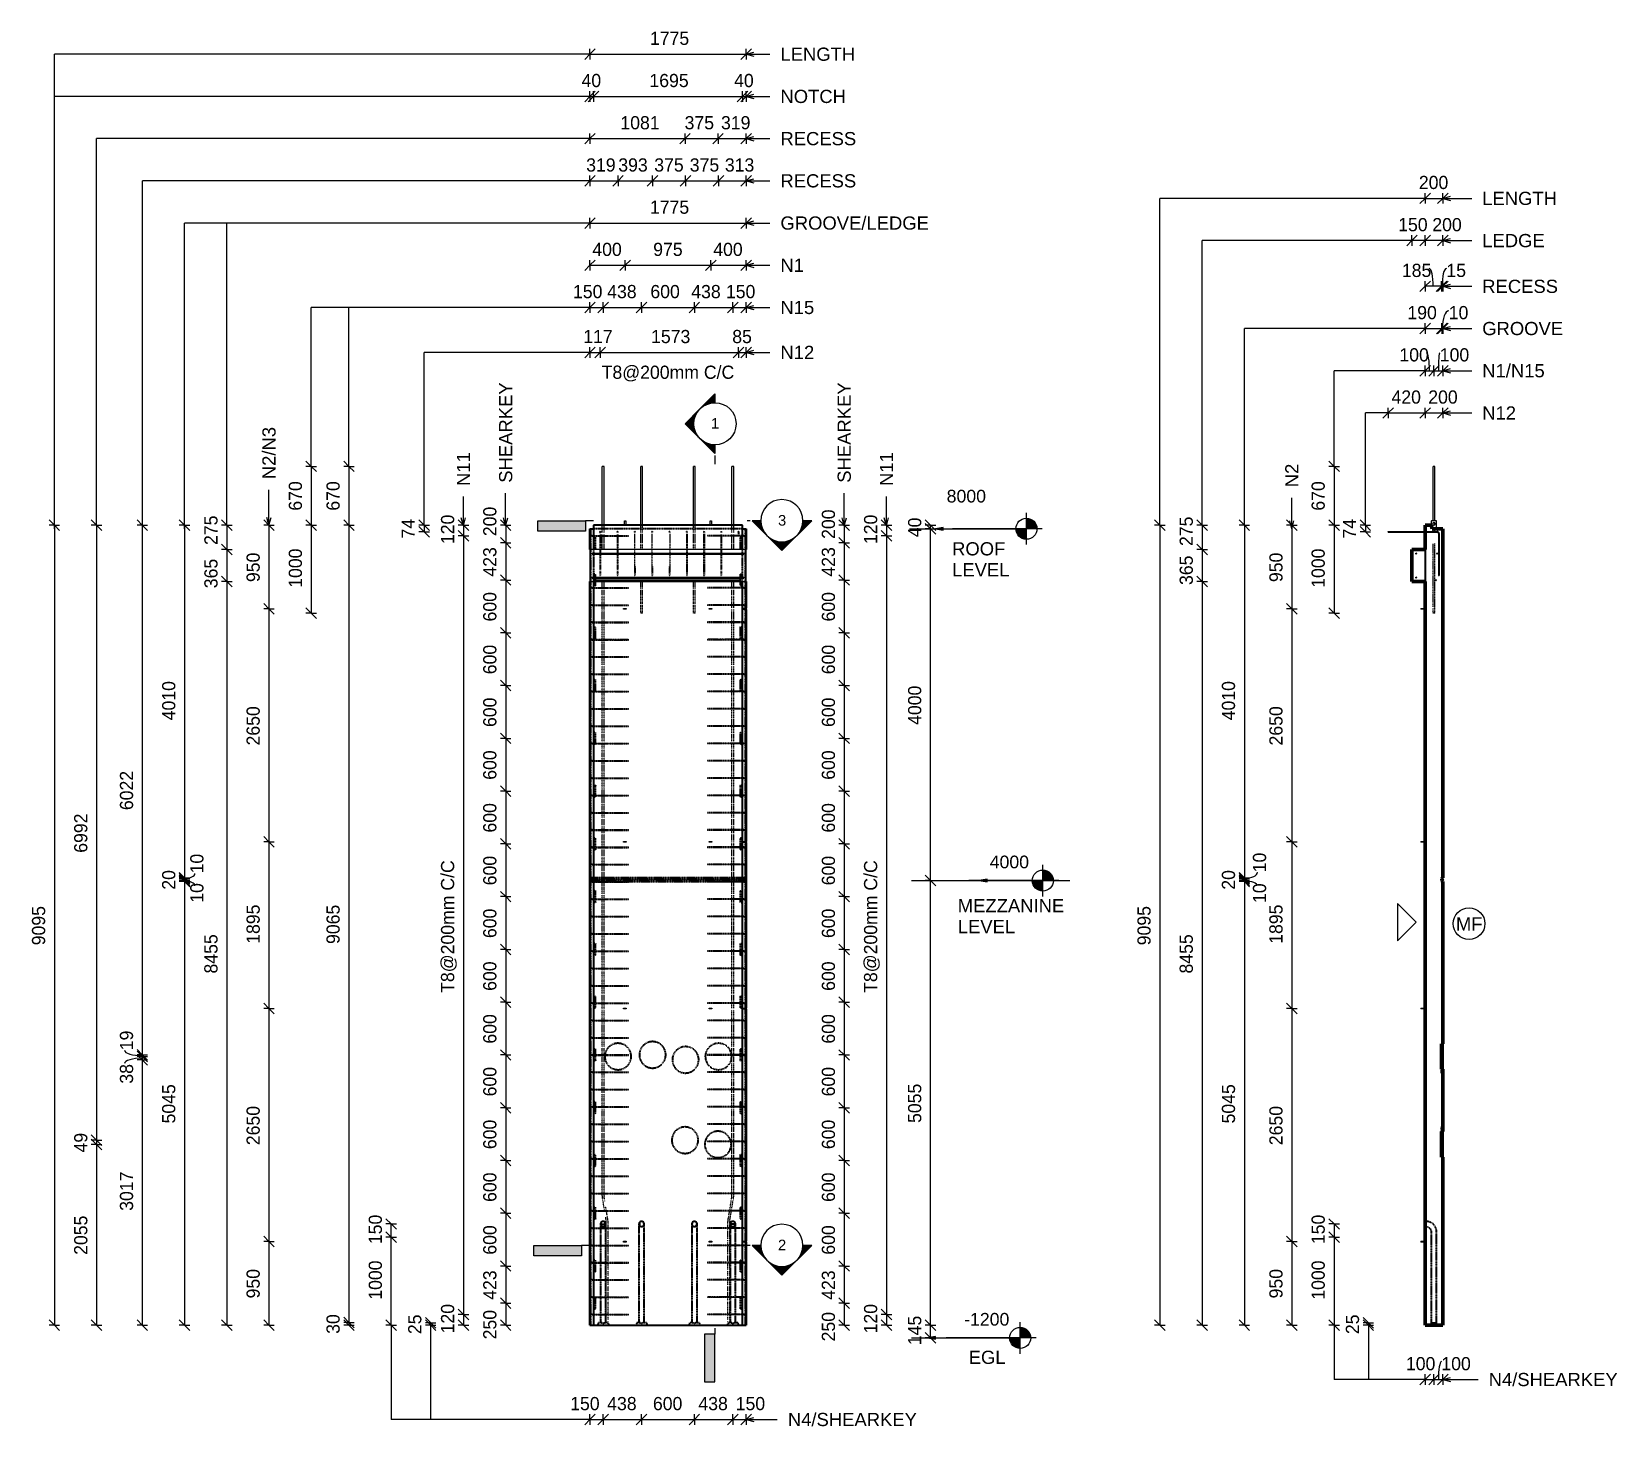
# Model space of a CAD drawing. Header units: millimetres. Extents: x -10644 to 7385, y -2545 to 13312.
import ezdxf

# ---------------------------------------------------------------- set-up
doc = ezdxf.new("R2010")
doc.units = ezdxf.units.MM
doc.linetypes.add('Dash', pattern=[6.36, 3.18, -3.18])
for name, color, linetype, lineweight in [('A-ANNO-DIMS', 211, 'Continuous', 9), ('A-ANNO-DIMS-60', 211, 'Continuous', 9), ('A-DETL-MBND', 5, 'Continuous', 18), ('A-DETL-THIN', 151, 'Continuous', 18), ('A-GENM', 13, 'Continuous', 18), ('A-WALL', 113, 'Continuous', 25), ('A-WALL-HDLN', 110, 'Dash', 25), ('G-ANNO-DIMS', 111, 'Continuous', 9), ('G-ANNO-SYMB', 111, 'Continuous', 9), ('G-ANNO-TEXT', 231, 'Continuous', 9), ('S-BEAM', 12, 'Continuous', 18), ('S-RBAR', 171, 'Continuous', 18)]:
    doc.layers.add(name, color=color, linetype=linetype, lineweight=lineweight)
doc.styles.add('Arial', font='arial.ttf', dxfattribs={"height": 120})
doc.styles.add('Arial_1', font='arial.ttf', dxfattribs={"height": 150})
doc.styles.add('Arial_2', font='arial.ttf', dxfattribs={"height": 144})
doc.styles.add('Nirmala UI Semilight', font='NirmalaS.ttf', dxfattribs={"height": 150})
doc.dimstyles.new('Arrow_Filled_-_2_5_NI_UI', dxfattribs={"dimscale": 304.8, "dimtxt": 157.104592, "dimasz": 0.393701, "dimexe": 0.19685, "dimexo": 0.0625, "dimgap": 0.19685, "dimtad": 1, "dimdec": 4, "dimzin": 0, "dimdsep": 46, "dimtxsty": 'Nirmala UI Semilight', "dimblk1": 'OBLIQUE', "dimblk2": 'OBLIQUE', "dimsah": 1, "dimcen": 0.09, "dimazin": 0, "dimtfac": 1, "dimtdec": 4, "dimtix": 1, "dimtmove": 0, "dimatfit": 3, "dimfxl": 0.19685, "dimfxlon": 1, "dimtvp": 1, "dimtolj": 1, "dimtzin": 0, "dimarcsym": 2})
doc.dimstyles.new('Arrow_Filled_-_2_5_NI_UI_1', dxfattribs={"dimscale": 304.8, "dimtxt": 157.104592, "dimasz": 0.393701, "dimexe": 0.19685, "dimexo": 0.0625, "dimgap": 0.19685, "dimtad": 1, "dimdec": 4, "dimzin": 0, "dimdsep": 46, "dimtxsty": 'Nirmala UI Semilight', "dimblk1": 'OBLIQUE', "dimblk2": 'OBLIQUE', "dimsah": 1, "dimcen": 0.09, "dimazin": 0, "dimtfac": 1, "dimtdec": 4, "dimtix": 1, "dimtmove": 2, "dimatfit": 3, "dimfxl": 0.19685, "dimfxlon": 1, "dimtvp": 1, "dimtolj": 1, "dimtzin": 0, "dimarcsym": 2})
doc.dimstyles.new('Arrow_Filled_-_2_5_NI_UI_2', dxfattribs={"dimscale": 304.8, "dimtxt": 157.104592, "dimasz": 0.393701, "dimexe": 0.19685, "dimexo": 0.0625, "dimgap": 0.19685, "dimtad": 1, "dimdec": 4, "dimzin": 0, "dimdsep": 46, "dimtxsty": 'Nirmala UI Semilight', "dimblk1": 'OBLIQUE', "dimblk2": 'OBLIQUE', "dimsah": 1, "dimcen": 0.09, "dimazin": 0, "dimtfac": 1, "dimtdec": 4, "dimtix": 1, "dimtmove": 1, "dimatfit": 3, "dimfxl": 0.19685, "dimfxlon": 1, "dimtvp": 1, "dimtolj": 1, "dimtzin": 0, "dimarcsym": 2})

msp = doc.modelspace()

# ---------------------------------------------------------------- texts
at = {"layer": 'G-ANNO-DIMS', "insert": (-240.10253, 8103.06199), "char_height": 144, "width": 535.9465296, "attachment_point": 1, "line_spacing_factor": 0.941778, "style": 'Arial_2', "bg_fill": 3, "box_fill_scale": 0, "bg_fill_color": 256, "bg_fill_true_color": 3254780160, "bg_fill_transparency": 256}
msp.add_mtext('8000', dxfattribs=at)
at = {"layer": 'G-ANNO-SYMB', "char_height": 120, "width": 115.443, "attachment_point": 1, "style": 'Arial'}
for s, insert in [('1', (-2919.32994, 8918.58153)), ('3', (-2157.79661, 7816.19662)), ('2', (-2157.79661, -423.80338))]:
    msp.add_mtext(s, dxfattribs=dict(at, insert=insert))
at = {"layer": 'G-ANNO-TEXT', "color": 7, "char_height": 150, "attachment_point": 1, "style": 'Arial_1'}
for s, insert, width in [('LENGTH', (-2130.13218, 13131.29901), 1029.36675), ('NOTCH', (-2130.13218, 12651.29901), 904.3035), ('RECESS', (-2130.13218, 12171.29901), 1038.987), ('RECESS', (-2130.13218, 11691.29901), 1038.987), ('LENGTH', (5849.68431, 11491.93379), 1029.36675), ('GROOVE/LEDGE', (-2130.13218, 11211.29901), 2039.493), ('LEDGE', (5849.81603, 11011.93379), 856.20225), ('N1', (-2130.13218, 10731.29901), 322.278375), ('RECESS', (5849.81603, 10491.93379), 1038.987), ('N15', (-2130.13218, 10251.29901), 461.772), ('GROOVE', (5849.68431, 10011.93379), 1111.138875), ('N12', (-2130.13218, 9740.51379), 461.772), ('N1/N15', (5849.68431, 9531.93379), 856.20225), ('N12', (5849.68431, 9051.93379), 461.772), ('ROOF', (-178.35493, 7507.37743), 731.139), ('LEVEL', (-178.35493, 7269.25243), 784.050375), ('MEZZANINE ', (-113.59078, 3449.67493), 1529.61975), ('LEVEL', (-113.59078, 3211.54993), 784.050375), ('MF', (5550.07483, 3242.05842), 360.759375), ('EGL ', (10.33196, -1685.95867), 577.215), ('N4/SHEARKEY', (5922.81819, -1938.54081), 1770.126), ('N4/SHEARKEY', (-2045.55062, -2393.02011), 1770.126)]:
    msp.add_mtext(s, dxfattribs=dict(at, insert=insert, width=width))
at = {"layer": 'G-ANNO-TEXT', "color": 7, "char_height": 150, "attachment_point": 1, "rotation": 90, "style": 'Arial_1'}
for s, insert, width in [('SHEARKEY', (-5329.66278, 8183.17445), 1375.69575), ('SHEARKEY', (-1479.96974, 8183.17445), 1375.69575), ('N2/N3', (-8021.01386, 8223.98531), 716.708625), ('N11', (-5809.66278, 8146.72173), 461.772), ('N11', (-999.96974, 8146.72173), 461.772), ('N2', (3609.75945, 8132.57803), 322.278375)]:
    msp.add_mtext(s, dxfattribs=dict(at, insert=insert, width=width))

# ---------------------------------------------------------------- blocks, each defined once
blk = doc.blocks.new('RR spread anchor face based - RR-SA-2_5-150-1726819-Elevation Front')
at = {"layer": 'A-GENM'}
for p, q in [((-3916, 6755), (-3914, 6755)), ((-3916, 6745), (-3916, 6755)), ((-3914, 6745), (-3916, 6745)), ((-3914, 6755), (-3889, 6755)), ((-3914, 6755), (-3914, 6745)), ((-3889, 6745), (-3914, 6745)), ((-3889, 6755), (-3886, 6755)), ((-3889, 6755), (-3889, 6745)), ((-3886, 6745), (-3889, 6745)), ((-3886, 6755), (-3886, 6745))]:
    blk.add_line(p, q, dxfattribs=at)
blk = doc.blocks.new('RR spread anchor face based - RR-SA-4_0-320-1726835-Elevation Front')
at = {"layer": 'A-GENM'}
for p, q in [((-2561, 6756), (-2526, 6756)), ((-2526, 6744), (-2561, 6744)), ((-2526, 6756), (-2521, 6756)), ((-2526, 6744), (-2526, 6756)), ((-2521, 6744), (-2526, 6744)), ((-2521, 6756), (-2521, 6744))]:
    blk.add_line(p, q, dxfattribs=at)
blk = doc.blocks.new('RR spread anchor face based - RR-SA-7_5-260-1726841-Elevation Front')
at = {"layer": 'A-GENM'}
for p, q in [((-3904, 7747), (-3904, 7752)), ((-3904, 7752), (-3888, 7752)), ((-3904, 7700), (-3904, 7747)), ((-3888, 7747), (-3904, 7747)), ((-3888, 7752), (-3888, 7747)), ((-3888, 7747), (-3888, 7700))]:
    blk.add_line(p, q, dxfattribs=at)
blk = doc.blocks.new('RR spread anchor face based - RR-SA-2_5-150-1726819-Elevation Right')
at = {"layer": 'A-GENM'}
for p, q in [((17885, 6755), (17890, 6755)), ((17885, 6755), (17885, 6745)), ((17890, 6745), (17885, 6745)), ((17890, 6755), (17935, 6755)), ((17890, 6755), (17890, 6745)), ((17935, 6745), (17890, 6745))]:
    blk.add_line(p, q, dxfattribs=at)
blk = doc.blocks.new('RR spread anchor face based - RR-SA-7_5-260-1726841-Elevation Right')
at = {"layer": 'A-GENM'}
for p, q in [((18008.06222, 7751.596), (18005.56222, 7746.596)), ((18005.56222, 7746.596), (18005.56222, 7700)), ((18063.06222, 7751.596), (18008.06222, 7751.596)), ((18022.56222, 7714.096), (18022.56222, 7718.096)), ((18048.56222, 7718.096), (18048.56222, 7714.096)), ((18065.56222, 7746.596), (18063.06222, 7751.596)), ((18065.56222, 7660), (18065.56222, 7746.596))]:
    blk.add_line(p, q, dxfattribs=at)
for centre, start, end in [((18035.56222, 7718.096), 0, 180), ((18035.56222, 7714.096), 180, 0)]:
    blk.add_arc(centre, 13, start, end, dxfattribs=at)
blk = doc.blocks.new('Detail View - M_Section Tail - Filled Horizontal-14034-Elevation Front')
at = {"layer": 'G-ANNO-SYMB'}
blk.add_hatch(color=256, dxfattribs=at).paths.add_polyline_path([(-4393, -608), (-4393, -488), (-4933, -488), (-4933, -608)])
for p, q in [((-4933, -608), (-4933, -488)), ((-4933, -488), (-4393, -488)), ((-4393, -488), (-4393, -608)), ((-4393, -608), (-4933, -608))]:
    blk.add_line(p, q, dxfattribs=at)
blk = doc.blocks.new('Detail View - M_Section Head - Filled SHOP DWG-1002450-Elevation Front')
at = {"layer": 'G-ANNO-SYMB'}
h = blk.add_hatch(color=256, dxfattribs=at)
edge = h.paths.add_edge_path()
edge.add_line((-2453, -488), (-2354, -488))
edge.add_arc((-2114, -488), 240, 180, 225)
edge.add_line((-2283, -658), (-2453, -488))
h = blk.add_hatch(color=256, dxfattribs=at)
edge = h.paths.add_edge_path()
edge.add_line((-1774, -488), (-1944, -658))
edge.add_arc((-2114, -488), 240, 315, 360)
edge.add_line((-1874, -488), (-1774, -488))
h = blk.add_hatch(color=256, dxfattribs=at)
edge = h.paths.add_edge_path()
edge.add_line((-2114, -828), (-2283, -658))
edge.add_arc((-2114, -488), 240, 225, 270)
edge.add_line((-2114, -728), (-2114, -828))
h = blk.add_hatch(color=256, dxfattribs=at)
edge = h.paths.add_edge_path()
edge.add_line((-2114, -828), (-2114, -728))
edge.add_arc((-2114, -488), 240, 270, 315)
edge.add_line((-1944, -658), (-2114, -828))
for p, q in [((-2114, -828), (-2453, -488)), ((-2354, -488), (-2453, -488)), ((-2453, -488), (-2283, -658)), ((-2354, -488), (-2453, -488)), ((-2114, -828), (-1774, -488)), ((-1944, -658), (-1774, -488)), ((-1874, -488), (-1774, -488)), ((-1774, -488), (-1874, -488)), ((-2283, -658), (-2114, -828)), ((-2114, -828), (-1944, -658)), ((-2114, -728), (-2114, -828)), ((-2114, -828), (-2114, -728))]:
    blk.add_line(p, q, dxfattribs=at)
for start, end in [(360, 180), (180, 360), (180, 225), (315, 0), (225, 270), (270, 315)]:
    blk.add_arc((-2114, -488), 240, start, end, dxfattribs=at)
blk = doc.blocks.new('DIMBLOCK1-Elevation Front')
at = {"layer": 'A-ANNO-DIMS-60'}
for p, q in [((-4296, 12576), (-4236, 12636)), ((-4296, 12576), (-4296, 12636)), ((-4256, 12576), (-4196, 12636)), ((-4256, 12576), (-4256, 12636)), ((-4296, 12576), (-4356, 12516)), ((-4256, 12576), (-4316, 12516)), ((-4296, 12576), (-4256, 12576)), ((-4296, 12576), (-4296, 12516)), ((-4256, 12576), (-4256, 12516))]:
    blk.add_line(p, q, dxfattribs=at)
at = {"layer": 'A-ANNO-DIMS-60', "color": 0, "insert": (-4392, 12832), "char_height": 150, "width": 277.65, "attachment_point": 1, "line_spacing_factor": 1.142579, "style": 'Nirmala UI Semilight'}
blk.add_mtext('40', dxfattribs=at)
blk = doc.blocks.new('_Oblique')
at = {"color": 0, "linetype": 'ByBlock', "lineweight": -2}
blk.add_line((-0.5, -0.5), (0.5, 0.5), dxfattribs=at)
blk = doc.blocks.new('DIMBLOCK2-Elevation Front')
at = {"layer": 'A-ANNO-DIMS-60'}
for p, q in [((-4256, 12576), (-4196, 12636)), ((-4256, 12576), (-4256, 12636)), ((-2561, 12576), (-2501, 12636)), ((-2561, 12576), (-2561, 12636)), ((-4256, 12576), (-4316, 12516)), ((-4256, 12576), (-2561, 12576)), ((-4256, 12576), (-4256, 12516)), ((-2561, 12576), (-2621, 12516)), ((-2561, 12576), (-2561, 12516))]:
    blk.add_line(p, q, dxfattribs=at)
at = {"layer": 'A-ANNO-DIMS-60', "color": 0, "insert": (-3620, 12832), "char_height": 150, "width": 507.31, "attachment_point": 1, "line_spacing_factor": 1.142579, "style": 'Nirmala UI Semilight'}
blk.add_mtext('1695', dxfattribs=at)
blk = doc.blocks.new('DIMBLOCK3-Elevation Front')
at = {"layer": 'A-ANNO-DIMS-60'}
for p, q in [((-2561, 12576), (-2501, 12636)), ((-2561, 12576), (-2561, 12636)), ((-2521, 12576), (-2461, 12636)), ((-2521, 12576), (-2521, 12636)), ((-2561, 12576), (-2621, 12516)), ((-2521, 12576), (-2581, 12516)), ((-2561, 12576), (-2521, 12576)), ((-2561, 12576), (-2561, 12516)), ((-2521, 12576), (-2521, 12516))]:
    blk.add_line(p, q, dxfattribs=at)
at = {"layer": 'A-ANNO-DIMS-60', "color": 0, "insert": (-2657, 12832), "char_height": 150, "width": 277.65, "attachment_point": 1, "line_spacing_factor": 1.142579, "style": 'Nirmala UI Semilight'}
blk.add_mtext('40', dxfattribs=at)
blk = doc.blocks.new('DIMBLOCK4-Elevation Front')
at = {"layer": 'A-ANNO-DIMS-60'}
for p, q in [((-4296, 10656), (-4356, 10596)), ((-4296, 10656), (-4236, 10716)), ((-4296, 10656), (-4296, 10716)), ((-4296, 10656), (-3896, 10656)), ((-4296, 10656), (-4296, 10596)), ((-3896, 10656), (-3956, 10596)), ((-3896, 10656), (-3836, 10716)), ((-3896, 10656), (-3896, 10716)), ((-3896, 10656), (-3896, 10596))]:
    blk.add_line(p, q, dxfattribs=at)
at = {"layer": 'A-ANNO-DIMS-60', "color": 0, "insert": (-4269, 10912), "char_height": 150, "width": 414.76, "attachment_point": 1, "line_spacing_factor": 1.142579, "style": 'Nirmala UI Semilight'}
blk.add_mtext('400', dxfattribs=at)
blk = doc.blocks.new('DIMBLOCK5-Elevation Front')
at = {"layer": 'A-ANNO-DIMS-60'}
for p, q in [((-3896, 10656), (-3956, 10596)), ((-3896, 10656), (-3836, 10716)), ((-3896, 10656), (-3896, 10716)), ((-3896, 10656), (-2921, 10656)), ((-3896, 10656), (-3896, 10596)), ((-2921, 10656), (-2981, 10596)), ((-2921, 10656), (-2861, 10716)), ((-2921, 10656), (-2921, 10716)), ((-2921, 10656), (-2921, 10596))]:
    blk.add_line(p, q, dxfattribs=at)
at = {"layer": 'A-ANNO-DIMS-60', "color": 0, "insert": (-3577, 10912), "char_height": 150, "width": 404.47, "attachment_point": 1, "line_spacing_factor": 1.142579, "style": 'Nirmala UI Semilight'}
blk.add_mtext('975', dxfattribs=at)
blk = doc.blocks.new('DIMBLOCK6-Elevation Front')
at = {"layer": 'A-ANNO-DIMS-60'}
for p, q in [((-2921, 10656), (-2981, 10596)), ((-2921, 10656), (-2861, 10716)), ((-2921, 10656), (-2921, 10716)), ((-2921, 10656), (-2521, 10656)), ((-2921, 10656), (-2921, 10596)), ((-2521, 10656), (-2581, 10596)), ((-2521, 10656), (-2461, 10716)), ((-2521, 10656), (-2521, 10716)), ((-2521, 10656), (-2521, 10596))]:
    blk.add_line(p, q, dxfattribs=at)
at = {"layer": 'A-ANNO-DIMS-60', "color": 0, "insert": (-2894, 10912), "char_height": 150, "width": 414.76, "attachment_point": 1, "line_spacing_factor": 1.142579, "style": 'Nirmala UI Semilight'}
blk.add_mtext('400', dxfattribs=at)
blk = doc.blocks.new('DIMBLOCK7-Elevation Front')
at = {"layer": 'A-ANNO-DIMS-60'}
for p, q in [((-4296, 13056), (-4356, 12996)), ((-4296, 13056), (-4236, 13116)), ((-4296, 13056), (-4296, 13116)), ((-4296, 13056), (-2521, 13056)), ((-4296, 13056), (-4296, 12996)), ((-2521, 13056), (-2581, 12996)), ((-2521, 13056), (-2461, 13116)), ((-2521, 13056), (-2521, 13116)), ((-2521, 13056), (-2521, 12996))]:
    blk.add_line(p, q, dxfattribs=at)
at = {"layer": 'A-ANNO-DIMS-60', "color": 0, "insert": (-3614, 13312), "char_height": 150, "width": 493.59, "attachment_point": 1, "line_spacing_factor": 1.142579, "style": 'Nirmala UI Semilight'}
blk.add_mtext('1775', dxfattribs=at)
blk = doc.blocks.new('DIMBLOCK8-Elevation Front')
at = {"layer": 'A-ANNO-DIMS-60'}
for p, q in [((-10386, 7700), (-10446, 7760)), ((-10386, 7700), (-10446, 7700)), ((-10386, 7700), (-10386, -1395)), ((-10386, 7700), (-10326, 7640)), ((-10386, 7700), (-10326, 7700)), ((-10386, -1395), (-10446, -1335)), ((-10386, -1395), (-10446, -1395)), ((-10386, -1395), (-10326, -1455)), ((-10386, -1395), (-10326, -1395))]:
    blk.add_line(p, q, dxfattribs=at)
at = {"layer": 'A-ANNO-DIMS-60', "color": 0, "insert": (-10641, 2924), "char_height": 150, "width": 548.44, "attachment_point": 1, "rotation": 90, "line_spacing_factor": 1.142579, "style": 'Nirmala UI Semilight'}
blk.add_mtext('9095', dxfattribs=at)
blk = doc.blocks.new('DIMBLOCK9-Elevation Front')
at = {"layer": 'A-ANNO-DIMS-60'}
for p, q in [((-7946, 7700), (-8006, 7760)), ((-7946, 7700), (-8006, 7700)), ((-7946, 7700), (-7946, 6750)), ((-7946, 7700), (-7886, 7640)), ((-7946, 7700), (-7886, 7700)), ((-7946, 6750), (-8006, 6810)), ((-7946, 6750), (-8006, 6750)), ((-7946, 6750), (-7886, 6690)), ((-7946, 6750), (-7886, 6750))]:
    blk.add_line(p, q, dxfattribs=at)
at = {"layer": 'A-ANNO-DIMS-60', "color": 0, "insert": (-8201, 7054), "char_height": 150, "width": 411.33, "attachment_point": 1, "rotation": 90, "line_spacing_factor": 1.142579, "style": 'Nirmala UI Semilight'}
blk.add_mtext('950', dxfattribs=at)
blk = doc.blocks.new('DIMBLOCK10-Elevation Front')
at = {"layer": 'A-ANNO-DIMS-60'}
for p, q in [((-7946, 6750), (-8006, 6810)), ((-7946, 6750), (-8006, 6750)), ((-7946, 6750), (-7946, 4100)), ((-7946, 6750), (-7886, 6690)), ((-7946, 6750), (-7886, 6750)), ((-7946, 4100), (-8006, 4160)), ((-7946, 4100), (-8006, 4100)), ((-7946, 4100), (-7886, 4040)), ((-7946, 4100), (-7886, 4100))]:
    blk.add_line(p, q, dxfattribs=at)
at = {"layer": 'A-ANNO-DIMS-60', "color": 0, "insert": (-8201, 5196), "char_height": 150, "width": 548.44, "attachment_point": 1, "rotation": 90, "line_spacing_factor": 1.142579, "style": 'Nirmala UI Semilight'}
blk.add_mtext('2650', dxfattribs=at)
blk = doc.blocks.new('DIMBLOCK11-Elevation Front')
at = {"layer": 'A-ANNO-DIMS-60'}
for p, q in [((-7946, 4100), (-8006, 4160)), ((-7946, 4100), (-8006, 4100)), ((-7946, 4100), (-7946, 2205)), ((-7946, 4100), (-7886, 4040)), ((-7946, 4100), (-7886, 4100)), ((-7946, 2205), (-8006, 2265)), ((-7946, 2205), (-8006, 2205)), ((-7946, 2205), (-7886, 2145)), ((-7946, 2205), (-7886, 2205))]:
    blk.add_line(p, q, dxfattribs=at)
at = {"layer": 'A-ANNO-DIMS-60', "color": 0, "insert": (-8201, 2941), "char_height": 150, "width": 507.31, "attachment_point": 1, "rotation": 90, "line_spacing_factor": 1.142579, "style": 'Nirmala UI Semilight'}
blk.add_mtext('1895', dxfattribs=at)
blk = doc.blocks.new('DIMBLOCK12-Elevation Front')
at = {"layer": 'A-ANNO-DIMS-60'}
for p, q in [((-7946, 2205), (-8006, 2265)), ((-7946, 2205), (-8006, 2205)), ((-7946, 2205), (-7946, -445)), ((-7946, 2205), (-7886, 2145)), ((-7946, 2205), (-7886, 2205)), ((-7946, -445), (-8006, -385)), ((-7946, -445), (-8006, -445)), ((-7946, -445), (-7886, -505)), ((-7946, -445), (-7886, -445))]:
    blk.add_line(p, q, dxfattribs=at)
at = {"layer": 'A-ANNO-DIMS-60', "color": 0, "insert": (-8201, 651), "char_height": 150, "width": 548.44, "attachment_point": 1, "rotation": 90, "line_spacing_factor": 1.142579, "style": 'Nirmala UI Semilight'}
blk.add_mtext('2650', dxfattribs=at)
blk = doc.blocks.new('DIMBLOCK13-Elevation Front')
at = {"layer": 'A-ANNO-DIMS-60'}
for p, q in [((-7946, -445), (-8006, -385)), ((-7946, -445), (-8006, -445)), ((-7946, -445), (-7946, -1395)), ((-7946, -445), (-7886, -505)), ((-7946, -445), (-7886, -445)), ((-7946, -1395), (-8006, -1335)), ((-7946, -1395), (-8006, -1395)), ((-7946, -1395), (-7886, -1455)), ((-7946, -1395), (-7886, -1395))]:
    blk.add_line(p, q, dxfattribs=at)
at = {"layer": 'A-ANNO-DIMS-60', "color": 0, "insert": (-8201, -1091), "char_height": 150, "width": 411.33, "attachment_point": 1, "rotation": 90, "line_spacing_factor": 1.142579, "style": 'Nirmala UI Semilight'}
blk.add_mtext('950', dxfattribs=at)
blk = doc.blocks.new('DIMBLOCK14-Elevation Front')
at = {"layer": 'A-ANNO-DIMS-60'}
for p, q in [((-8426, 7700), (-8486, 7760)), ((-8426, 7700), (-8486, 7700)), ((-8426, 7700), (-8426, 7425)), ((-8426, 7700), (-8366, 7640)), ((-8426, 7700), (-8366, 7700)), ((-8426, 7425), (-8486, 7485)), ((-8426, 7425), (-8486, 7425)), ((-8426, 7425), (-8366, 7365)), ((-8426, 7425), (-8366, 7425))]:
    blk.add_line(p, q, dxfattribs=at)
at = {"layer": 'A-ANNO-DIMS-60', "color": 0, "insert": (-8681, 7476), "char_height": 150, "width": 404.47, "attachment_point": 1, "rotation": 90, "line_spacing_factor": 1.142579, "style": 'Nirmala UI Semilight'}
blk.add_mtext('275', dxfattribs=at)
blk = doc.blocks.new('DIMBLOCK15-Elevation Front')
at = {"layer": 'A-ANNO-DIMS-60'}
for p, q in [((-8426, 7425), (-8486, 7485)), ((-8426, 7425), (-8486, 7425)), ((-8426, 7425), (-8426, 7060)), ((-8426, 7425), (-8366, 7365)), ((-8426, 7425), (-8366, 7425)), ((-8426, 7060), (-8486, 7120)), ((-8426, 7060), (-8486, 7060)), ((-8426, 7060), (-8366, 7000)), ((-8426, 7060), (-8366, 7060))]:
    blk.add_line(p, q, dxfattribs=at)
at = {"layer": 'A-ANNO-DIMS-60', "color": 0, "insert": (-8681, 6984), "char_height": 150, "width": 411.33, "attachment_point": 1, "rotation": 90, "line_spacing_factor": 1.142579, "style": 'Nirmala UI Semilight'}
blk.add_mtext('365', dxfattribs=at)
blk = doc.blocks.new('DIMBLOCK16-Elevation Front')
at = {"layer": 'A-ANNO-DIMS-60'}
for p, q in [((-8426, 7060), (-8486, 7120)), ((-8426, 7060), (-8486, 7060)), ((-8426, 7060), (-8426, -1395)), ((-8426, 7060), (-8366, 7000)), ((-8426, 7060), (-8366, 7060)), ((-8426, -1395), (-8486, -1335)), ((-8426, -1395), (-8486, -1395)), ((-8426, -1395), (-8366, -1455)), ((-8426, -1395), (-8366, -1395))]:
    blk.add_line(p, q, dxfattribs=at)
at = {"layer": 'A-ANNO-DIMS-60', "color": 0, "insert": (-8681, 2603), "char_height": 150, "width": 551.87, "attachment_point": 1, "rotation": 90, "line_spacing_factor": 1.142579, "style": 'Nirmala UI Semilight'}
blk.add_mtext('8455', dxfattribs=at)
blk = doc.blocks.new('DIMBLOCK17-Elevation Front')
at = {"layer": 'A-ANNO-DIMS-60'}
for p, q in [((-1405, 7700), (-1465, 7760)), ((-1405, 7700), (-1465, 7700)), ((-1405, 7700), (-1405, 7500)), ((-1405, 7700), (-1345, 7640)), ((-1405, 7700), (-1345, 7700)), ((-1405, 7500), (-1465, 7560)), ((-1405, 7500), (-1465, 7500)), ((-1405, 7500), (-1345, 7440)), ((-1405, 7500), (-1345, 7500))]:
    blk.add_line(p, q, dxfattribs=at)
at = {"layer": 'A-ANNO-DIMS-60', "color": 0, "insert": (-1660, 7545), "char_height": 150, "width": 411.33, "attachment_point": 1, "rotation": 90, "line_spacing_factor": 1.142579, "style": 'Nirmala UI Semilight'}
blk.add_mtext('200', dxfattribs=at)
blk = doc.blocks.new('DIMBLOCK18-Elevation Front')
at = {"layer": 'A-ANNO-DIMS-60'}
for p, q in [((-1405, 7500), (-1465, 7560)), ((-1405, 7500), (-1465, 7500)), ((-1405, 7500), (-1405, 7077)), ((-1405, 7500), (-1345, 7440)), ((-1405, 7500), (-1345, 7500)), ((-1405, 7077), (-1465, 7137)), ((-1405, 7077), (-1465, 7077)), ((-1405, 7077), (-1345, 7017)), ((-1405, 7077), (-1345, 7077))]:
    blk.add_line(p, q, dxfattribs=at)
at = {"layer": 'A-ANNO-DIMS-60', "color": 0, "insert": (-1660, 7116), "char_height": 150, "width": 414.76, "attachment_point": 1, "rotation": 90, "line_spacing_factor": 1.142579, "style": 'Nirmala UI Semilight'}
blk.add_mtext('423', dxfattribs=at)
blk = doc.blocks.new('DIMBLOCK19-Elevation Front')
at = {"layer": 'A-ANNO-DIMS-60'}
for p, q in [((-1405, 7077), (-1465, 7137)), ((-1405, 7077), (-1465, 7077)), ((-1405, 7077), (-1405, 6477)), ((-1405, 7077), (-1345, 7017)), ((-1405, 7077), (-1345, 7077)), ((-1405, 6477), (-1465, 6537)), ((-1405, 6477), (-1465, 6477)), ((-1405, 6477), (-1345, 6417)), ((-1405, 6477), (-1345, 6477))]:
    blk.add_line(p, q, dxfattribs=at)
at = {"layer": 'A-ANNO-DIMS-60', "color": 0, "insert": (-1660, 6606), "char_height": 150, "width": 411.33, "attachment_point": 1, "rotation": 90, "line_spacing_factor": 1.142579, "style": 'Nirmala UI Semilight'}
blk.add_mtext('600', dxfattribs=at)
blk = doc.blocks.new('DIMBLOCK20-Elevation Front')
at = {"layer": 'A-ANNO-DIMS-60'}
for p, q in [((-1405, 6477), (-1465, 6537)), ((-1405, 6477), (-1465, 6477)), ((-1405, 6477), (-1405, 5877)), ((-1405, 6477), (-1345, 6417)), ((-1405, 6477), (-1345, 6477)), ((-1405, 5877), (-1465, 5937)), ((-1405, 5877), (-1465, 5877)), ((-1405, 5877), (-1345, 5817)), ((-1405, 5877), (-1345, 5877))]:
    blk.add_line(p, q, dxfattribs=at)
at = {"layer": 'A-ANNO-DIMS-60', "color": 0, "insert": (-1660, 6006), "char_height": 150, "width": 411.33, "attachment_point": 1, "rotation": 90, "line_spacing_factor": 1.142579, "style": 'Nirmala UI Semilight'}
blk.add_mtext('600', dxfattribs=at)
blk = doc.blocks.new('DIMBLOCK21-Elevation Front')
at = {"layer": 'A-ANNO-DIMS-60'}
for p, q in [((-1405, 5877), (-1465, 5937)), ((-1405, 5877), (-1465, 5877)), ((-1405, 5877), (-1405, 5277)), ((-1405, 5877), (-1345, 5817)), ((-1405, 5877), (-1345, 5877)), ((-1405, 5277), (-1465, 5337)), ((-1405, 5277), (-1465, 5277)), ((-1405, 5277), (-1345, 5217)), ((-1405, 5277), (-1345, 5277))]:
    blk.add_line(p, q, dxfattribs=at)
at = {"layer": 'A-ANNO-DIMS-60', "color": 0, "insert": (-1660, 5406), "char_height": 150, "width": 411.33, "attachment_point": 1, "rotation": 90, "line_spacing_factor": 1.142579, "style": 'Nirmala UI Semilight'}
blk.add_mtext('600', dxfattribs=at)
blk = doc.blocks.new('DIMBLOCK22-Elevation Front')
at = {"layer": 'A-ANNO-DIMS-60'}
for p, q in [((-1405, 5277), (-1465, 5337)), ((-1405, 5277), (-1465, 5277)), ((-1405, 5277), (-1405, 4677)), ((-1405, 5277), (-1345, 5217)), ((-1405, 5277), (-1345, 5277)), ((-1405, 4677), (-1465, 4737)), ((-1405, 4677), (-1465, 4677)), ((-1405, 4677), (-1345, 4617)), ((-1405, 4677), (-1345, 4677))]:
    blk.add_line(p, q, dxfattribs=at)
at = {"layer": 'A-ANNO-DIMS-60', "color": 0, "insert": (-1660, 4806), "char_height": 150, "width": 411.33, "attachment_point": 1, "rotation": 90, "line_spacing_factor": 1.142579, "style": 'Nirmala UI Semilight'}
blk.add_mtext('600', dxfattribs=at)
blk = doc.blocks.new('DIMBLOCK23-Elevation Front')
at = {"layer": 'A-ANNO-DIMS-60'}
for p, q in [((-1405, 4677), (-1465, 4737)), ((-1405, 4677), (-1465, 4677)), ((-1405, 4677), (-1405, 4077)), ((-1405, 4677), (-1345, 4617)), ((-1405, 4677), (-1345, 4677)), ((-1405, 4077), (-1465, 4137)), ((-1405, 4077), (-1465, 4077)), ((-1405, 4077), (-1345, 4017)), ((-1405, 4077), (-1345, 4077))]:
    blk.add_line(p, q, dxfattribs=at)
at = {"layer": 'A-ANNO-DIMS-60', "color": 0, "insert": (-1660, 4206), "char_height": 150, "width": 411.33, "attachment_point": 1, "rotation": 90, "line_spacing_factor": 1.142579, "style": 'Nirmala UI Semilight'}
blk.add_mtext('600', dxfattribs=at)
blk = doc.blocks.new('DIMBLOCK24-Elevation Front')
at = {"layer": 'A-ANNO-DIMS-60'}
for p, q in [((-1405, 4077), (-1465, 4137)), ((-1405, 4077), (-1465, 4077)), ((-1405, 4077), (-1405, 3477)), ((-1405, 4077), (-1345, 4017)), ((-1405, 4077), (-1345, 4077)), ((-1405, 3477), (-1465, 3537)), ((-1405, 3477), (-1465, 3477)), ((-1405, 3477), (-1345, 3417)), ((-1405, 3477), (-1345, 3477))]:
    blk.add_line(p, q, dxfattribs=at)
at = {"layer": 'A-ANNO-DIMS-60', "color": 0, "insert": (-1660, 3606), "char_height": 150, "width": 411.33, "attachment_point": 1, "rotation": 90, "line_spacing_factor": 1.142579, "style": 'Nirmala UI Semilight'}
blk.add_mtext('600', dxfattribs=at)
blk = doc.blocks.new('DIMBLOCK25-Elevation Front')
at = {"layer": 'A-ANNO-DIMS-60'}
for p, q in [((-1405, 3477), (-1465, 3537)), ((-1405, 3477), (-1465, 3477)), ((-1405, 3477), (-1405, 2877)), ((-1405, 3477), (-1345, 3417)), ((-1405, 3477), (-1345, 3477)), ((-1405, 2877), (-1465, 2937)), ((-1405, 2877), (-1465, 2877)), ((-1405, 2877), (-1345, 2817)), ((-1405, 2877), (-1345, 2877))]:
    blk.add_line(p, q, dxfattribs=at)
at = {"layer": 'A-ANNO-DIMS-60', "color": 0, "insert": (-1660, 3006), "char_height": 150, "width": 411.33, "attachment_point": 1, "rotation": 90, "line_spacing_factor": 1.142579, "style": 'Nirmala UI Semilight'}
blk.add_mtext('600', dxfattribs=at)
blk = doc.blocks.new('DIMBLOCK26-Elevation Front')
at = {"layer": 'A-ANNO-DIMS-60'}
for p, q in [((-1405, 2877), (-1465, 2937)), ((-1405, 2877), (-1465, 2877)), ((-1405, 2877), (-1405, 2277)), ((-1405, 2877), (-1345, 2817)), ((-1405, 2877), (-1345, 2877)), ((-1405, 2277), (-1465, 2337)), ((-1405, 2277), (-1465, 2277)), ((-1405, 2277), (-1345, 2217)), ((-1405, 2277), (-1345, 2277))]:
    blk.add_line(p, q, dxfattribs=at)
at = {"layer": 'A-ANNO-DIMS-60', "color": 0, "insert": (-1660, 2406), "char_height": 150, "width": 411.33, "attachment_point": 1, "rotation": 90, "line_spacing_factor": 1.142579, "style": 'Nirmala UI Semilight'}
blk.add_mtext('600', dxfattribs=at)
blk = doc.blocks.new('DIMBLOCK27-Elevation Front')
at = {"layer": 'A-ANNO-DIMS-60'}
for p, q in [((-1405, 2277), (-1465, 2337)), ((-1405, 2277), (-1465, 2277)), ((-1405, 2277), (-1405, 1677)), ((-1405, 2277), (-1345, 2217)), ((-1405, 2277), (-1345, 2277)), ((-1405, 1677), (-1465, 1737)), ((-1405, 1677), (-1465, 1677)), ((-1405, 1677), (-1345, 1617)), ((-1405, 1677), (-1345, 1677))]:
    blk.add_line(p, q, dxfattribs=at)
at = {"layer": 'A-ANNO-DIMS-60', "color": 0, "insert": (-1660, 1806), "char_height": 150, "width": 411.33, "attachment_point": 1, "rotation": 90, "line_spacing_factor": 1.142579, "style": 'Nirmala UI Semilight'}
blk.add_mtext('600', dxfattribs=at)
blk = doc.blocks.new('DIMBLOCK28-Elevation Front')
at = {"layer": 'A-ANNO-DIMS-60'}
for p, q in [((-1405, 1677), (-1465, 1737)), ((-1405, 1677), (-1465, 1677)), ((-1405, 1677), (-1405, 1077)), ((-1405, 1677), (-1345, 1617)), ((-1405, 1677), (-1345, 1677)), ((-1405, 1077), (-1465, 1137)), ((-1405, 1077), (-1465, 1077)), ((-1405, 1077), (-1345, 1017)), ((-1405, 1077), (-1345, 1077))]:
    blk.add_line(p, q, dxfattribs=at)
at = {"layer": 'A-ANNO-DIMS-60', "color": 0, "insert": (-1660, 1206), "char_height": 150, "width": 411.33, "attachment_point": 1, "rotation": 90, "line_spacing_factor": 1.142579, "style": 'Nirmala UI Semilight'}
blk.add_mtext('600', dxfattribs=at)
blk = doc.blocks.new('DIMBLOCK29-Elevation Front')
at = {"layer": 'A-ANNO-DIMS-60'}
for p, q in [((-1405, 1077), (-1465, 1137)), ((-1405, 1077), (-1465, 1077)), ((-1405, 1077), (-1405, 477)), ((-1405, 1077), (-1345, 1017)), ((-1405, 1077), (-1345, 1077)), ((-1405, 477), (-1465, 537)), ((-1405, 477), (-1465, 477)), ((-1405, 477), (-1345, 417)), ((-1405, 477), (-1345, 477))]:
    blk.add_line(p, q, dxfattribs=at)
at = {"layer": 'A-ANNO-DIMS-60', "color": 0, "insert": (-1660, 606), "char_height": 150, "width": 411.33, "attachment_point": 1, "rotation": 90, "line_spacing_factor": 1.142579, "style": 'Nirmala UI Semilight'}
blk.add_mtext('600', dxfattribs=at)
blk = doc.blocks.new('DIMBLOCK30-Elevation Front')
at = {"layer": 'A-ANNO-DIMS-60'}
for p, q in [((-1405, 477), (-1465, 537)), ((-1405, 477), (-1465, 477)), ((-1405, 477), (-1405, -123)), ((-1405, 477), (-1345, 417)), ((-1405, 477), (-1345, 477)), ((-1405, -123), (-1465, -63)), ((-1405, -123), (-1465, -123)), ((-1405, -123), (-1345, -183)), ((-1405, -123), (-1345, -123))]:
    blk.add_line(p, q, dxfattribs=at)
at = {"layer": 'A-ANNO-DIMS-60', "color": 0, "insert": (-1660, 6), "char_height": 150, "width": 411.33, "attachment_point": 1, "rotation": 90, "line_spacing_factor": 1.142579, "style": 'Nirmala UI Semilight'}
blk.add_mtext('600', dxfattribs=at)
blk = doc.blocks.new('DIMBLOCK31-Elevation Front')
at = {"layer": 'A-ANNO-DIMS-60'}
for p, q in [((-1405, -123), (-1465, -63)), ((-1405, -123), (-1465, -123)), ((-1405, -123), (-1405, -723)), ((-1405, -123), (-1345, -183)), ((-1405, -123), (-1345, -123)), ((-1405, -723), (-1465, -663)), ((-1405, -723), (-1465, -723)), ((-1405, -723), (-1345, -783)), ((-1405, -723), (-1345, -723))]:
    blk.add_line(p, q, dxfattribs=at)
at = {"layer": 'A-ANNO-DIMS-60', "color": 0, "insert": (-1660, -594), "char_height": 150, "width": 411.33, "attachment_point": 1, "rotation": 90, "line_spacing_factor": 1.142579, "style": 'Nirmala UI Semilight'}
blk.add_mtext('600', dxfattribs=at)
blk = doc.blocks.new('DIMBLOCK32-Elevation Front')
at = {"layer": 'A-ANNO-DIMS-60'}
for p, q in [((-1405, -723), (-1465, -663)), ((-1405, -723), (-1465, -723)), ((-1405, -723), (-1405, -1145)), ((-1405, -723), (-1345, -783)), ((-1405, -723), (-1345, -723)), ((-1405, -1145), (-1465, -1085)), ((-1405, -1145), (-1465, -1145)), ((-1405, -1145), (-1345, -1205)), ((-1405, -1145), (-1345, -1145))]:
    blk.add_line(p, q, dxfattribs=at)
at = {"layer": 'A-ANNO-DIMS-60', "color": 0, "insert": (-1660, -1107), "char_height": 150, "width": 414.76, "attachment_point": 1, "rotation": 90, "line_spacing_factor": 1.142579, "style": 'Nirmala UI Semilight'}
blk.add_mtext('423', dxfattribs=at)
blk = doc.blocks.new('DIMBLOCK33-Elevation Front')
at = {"layer": 'A-ANNO-DIMS-60'}
for p, q in [((-1405, -1145), (-1465, -1085)), ((-1405, -1145), (-1465, -1145)), ((-1405, -1145), (-1405, -1395)), ((-1405, -1145), (-1345, -1205)), ((-1405, -1145), (-1345, -1145)), ((-1405, -1395), (-1465, -1335)), ((-1405, -1395), (-1465, -1395)), ((-1405, -1395), (-1345, -1455)), ((-1405, -1395), (-1345, -1395))]:
    blk.add_line(p, q, dxfattribs=at)
at = {"layer": 'A-ANNO-DIMS-60', "color": 0, "insert": (-1660, -1580), "char_height": 150, "width": 411.33, "attachment_point": 1, "rotation": 90, "line_spacing_factor": 1.142579, "style": 'Nirmala UI Semilight'}
blk.add_mtext('250', dxfattribs=at)
blk = doc.blocks.new('DIMBLOCK34-Elevation Front')
at = {"layer": 'A-ANNO-DIMS-60'}
for p, q in [((-5254, 7700), (-5314, 7760)), ((-5254, 7700), (-5314, 7700)), ((-5254, 7700), (-5254, 7500)), ((-5254, 7700), (-5194, 7640)), ((-5254, 7700), (-5194, 7700)), ((-5254, 7500), (-5314, 7560)), ((-5254, 7500), (-5314, 7500)), ((-5254, 7500), (-5194, 7440)), ((-5254, 7500), (-5194, 7500))]:
    blk.add_line(p, q, dxfattribs=at)
at = {"layer": 'A-ANNO-DIMS-60', "color": 0, "insert": (-5510, 7576), "char_height": 150, "width": 411.33, "attachment_point": 1, "rotation": 90, "line_spacing_factor": 1.142579, "style": 'Nirmala UI Semilight'}
blk.add_mtext('200', dxfattribs=at)
blk = doc.blocks.new('DIMBLOCK35-Elevation Front')
at = {"layer": 'A-ANNO-DIMS-60'}
for p, q in [((-5254, 7500), (-5314, 7560)), ((-5254, 7500), (-5314, 7500)), ((-5254, 7500), (-5254, 7077)), ((-5254, 7500), (-5194, 7440)), ((-5254, 7500), (-5194, 7500)), ((-5254, 7077), (-5314, 7137)), ((-5254, 7077), (-5314, 7077)), ((-5254, 7077), (-5194, 7017)), ((-5254, 7077), (-5194, 7077))]:
    blk.add_line(p, q, dxfattribs=at)
at = {"layer": 'A-ANNO-DIMS-60', "color": 0, "insert": (-5510, 7116), "char_height": 150, "width": 414.76, "attachment_point": 1, "rotation": 90, "line_spacing_factor": 1.142579, "style": 'Nirmala UI Semilight'}
blk.add_mtext('423', dxfattribs=at)
blk = doc.blocks.new('DIMBLOCK36-Elevation Front')
at = {"layer": 'A-ANNO-DIMS-60'}
for p, q in [((-5254, 7077), (-5314, 7137)), ((-5254, 7077), (-5314, 7077)), ((-5254, 7077), (-5254, 6477)), ((-5254, 7077), (-5194, 7017)), ((-5254, 7077), (-5194, 7077)), ((-5254, 6477), (-5314, 6537)), ((-5254, 6477), (-5314, 6477)), ((-5254, 6477), (-5194, 6417)), ((-5254, 6477), (-5194, 6477))]:
    blk.add_line(p, q, dxfattribs=at)
at = {"layer": 'A-ANNO-DIMS-60', "color": 0, "insert": (-5510, 6606), "char_height": 150, "width": 411.33, "attachment_point": 1, "rotation": 90, "line_spacing_factor": 1.142579, "style": 'Nirmala UI Semilight'}
blk.add_mtext('600', dxfattribs=at)
blk = doc.blocks.new('DIMBLOCK37-Elevation Front')
at = {"layer": 'A-ANNO-DIMS-60'}
for p, q in [((-5254, 6477), (-5314, 6537)), ((-5254, 6477), (-5314, 6477)), ((-5254, 6477), (-5254, 5877)), ((-5254, 6477), (-5194, 6417)), ((-5254, 6477), (-5194, 6477)), ((-5254, 5877), (-5314, 5937)), ((-5254, 5877), (-5314, 5877)), ((-5254, 5877), (-5194, 5817)), ((-5254, 5877), (-5194, 5877))]:
    blk.add_line(p, q, dxfattribs=at)
at = {"layer": 'A-ANNO-DIMS-60', "color": 0, "insert": (-5510, 6006), "char_height": 150, "width": 411.33, "attachment_point": 1, "rotation": 90, "line_spacing_factor": 1.142579, "style": 'Nirmala UI Semilight'}
blk.add_mtext('600', dxfattribs=at)
blk = doc.blocks.new('DIMBLOCK38-Elevation Front')
at = {"layer": 'A-ANNO-DIMS-60'}
for p, q in [((-5254, 5877), (-5314, 5937)), ((-5254, 5877), (-5314, 5877)), ((-5254, 5877), (-5254, 5277)), ((-5254, 5877), (-5194, 5817)), ((-5254, 5877), (-5194, 5877)), ((-5254, 5277), (-5314, 5337)), ((-5254, 5277), (-5314, 5277)), ((-5254, 5277), (-5194, 5217)), ((-5254, 5277), (-5194, 5277))]:
    blk.add_line(p, q, dxfattribs=at)
at = {"layer": 'A-ANNO-DIMS-60', "color": 0, "insert": (-5510, 5406), "char_height": 150, "width": 411.33, "attachment_point": 1, "rotation": 90, "line_spacing_factor": 1.142579, "style": 'Nirmala UI Semilight'}
blk.add_mtext('600', dxfattribs=at)
blk = doc.blocks.new('DIMBLOCK39-Elevation Front')
at = {"layer": 'A-ANNO-DIMS-60'}
for p, q in [((-5254, 5277), (-5314, 5337)), ((-5254, 5277), (-5314, 5277)), ((-5254, 5277), (-5254, 4677)), ((-5254, 5277), (-5194, 5217)), ((-5254, 5277), (-5194, 5277)), ((-5254, 4677), (-5314, 4737)), ((-5254, 4677), (-5314, 4677)), ((-5254, 4677), (-5194, 4617)), ((-5254, 4677), (-5194, 4677))]:
    blk.add_line(p, q, dxfattribs=at)
at = {"layer": 'A-ANNO-DIMS-60', "color": 0, "insert": (-5510, 4806), "char_height": 150, "width": 411.33, "attachment_point": 1, "rotation": 90, "line_spacing_factor": 1.142579, "style": 'Nirmala UI Semilight'}
blk.add_mtext('600', dxfattribs=at)
blk = doc.blocks.new('DIMBLOCK40-Elevation Front')
at = {"layer": 'A-ANNO-DIMS-60'}
for p, q in [((-5254, 4677), (-5314, 4737)), ((-5254, 4677), (-5314, 4677)), ((-5254, 4677), (-5254, 4077)), ((-5254, 4677), (-5194, 4617)), ((-5254, 4677), (-5194, 4677)), ((-5254, 4077), (-5314, 4137)), ((-5254, 4077), (-5314, 4077)), ((-5254, 4077), (-5194, 4017)), ((-5254, 4077), (-5194, 4077))]:
    blk.add_line(p, q, dxfattribs=at)
at = {"layer": 'A-ANNO-DIMS-60', "color": 0, "insert": (-5510, 4206), "char_height": 150, "width": 411.33, "attachment_point": 1, "rotation": 90, "line_spacing_factor": 1.142579, "style": 'Nirmala UI Semilight'}
blk.add_mtext('600', dxfattribs=at)
blk = doc.blocks.new('DIMBLOCK41-Elevation Front')
at = {"layer": 'A-ANNO-DIMS-60'}
for p, q in [((-5254, 4077), (-5314, 4137)), ((-5254, 4077), (-5314, 4077)), ((-5254, 4077), (-5254, 3477)), ((-5254, 4077), (-5194, 4017)), ((-5254, 4077), (-5194, 4077)), ((-5254, 3477), (-5314, 3537)), ((-5254, 3477), (-5314, 3477)), ((-5254, 3477), (-5194, 3417)), ((-5254, 3477), (-5194, 3477))]:
    blk.add_line(p, q, dxfattribs=at)
at = {"layer": 'A-ANNO-DIMS-60', "color": 0, "insert": (-5510, 3606), "char_height": 150, "width": 411.33, "attachment_point": 1, "rotation": 90, "line_spacing_factor": 1.142579, "style": 'Nirmala UI Semilight'}
blk.add_mtext('600', dxfattribs=at)
blk = doc.blocks.new('DIMBLOCK42-Elevation Front')
at = {"layer": 'A-ANNO-DIMS-60'}
for p, q in [((-5254, 3477), (-5314, 3537)), ((-5254, 3477), (-5314, 3477)), ((-5254, 3477), (-5254, 2877)), ((-5254, 3477), (-5194, 3417)), ((-5254, 3477), (-5194, 3477)), ((-5254, 2877), (-5314, 2937)), ((-5254, 2877), (-5314, 2877)), ((-5254, 2877), (-5194, 2817)), ((-5254, 2877), (-5194, 2877))]:
    blk.add_line(p, q, dxfattribs=at)
at = {"layer": 'A-ANNO-DIMS-60', "color": 0, "insert": (-5510, 3006), "char_height": 150, "width": 411.33, "attachment_point": 1, "rotation": 90, "line_spacing_factor": 1.142579, "style": 'Nirmala UI Semilight'}
blk.add_mtext('600', dxfattribs=at)
blk = doc.blocks.new('DIMBLOCK43-Elevation Front')
at = {"layer": 'A-ANNO-DIMS-60'}
for p, q in [((-5254, 2877), (-5314, 2937)), ((-5254, 2877), (-5314, 2877)), ((-5254, 2877), (-5254, 2277)), ((-5254, 2877), (-5194, 2817)), ((-5254, 2877), (-5194, 2877)), ((-5254, 2277), (-5314, 2337)), ((-5254, 2277), (-5314, 2277)), ((-5254, 2277), (-5194, 2217)), ((-5254, 2277), (-5194, 2277))]:
    blk.add_line(p, q, dxfattribs=at)
at = {"layer": 'A-ANNO-DIMS-60', "color": 0, "insert": (-5510, 2406), "char_height": 150, "width": 411.33, "attachment_point": 1, "rotation": 90, "line_spacing_factor": 1.142579, "style": 'Nirmala UI Semilight'}
blk.add_mtext('600', dxfattribs=at)
blk = doc.blocks.new('DIMBLOCK44-Elevation Front')
at = {"layer": 'A-ANNO-DIMS-60'}
for p, q in [((-5254, 2277), (-5314, 2337)), ((-5254, 2277), (-5314, 2277)), ((-5254, 2277), (-5254, 1677)), ((-5254, 2277), (-5194, 2217)), ((-5254, 2277), (-5194, 2277)), ((-5254, 1677), (-5314, 1737)), ((-5254, 1677), (-5314, 1677)), ((-5254, 1677), (-5194, 1617)), ((-5254, 1677), (-5194, 1677))]:
    blk.add_line(p, q, dxfattribs=at)
at = {"layer": 'A-ANNO-DIMS-60', "color": 0, "insert": (-5510, 1806), "char_height": 150, "width": 411.33, "attachment_point": 1, "rotation": 90, "line_spacing_factor": 1.142579, "style": 'Nirmala UI Semilight'}
blk.add_mtext('600', dxfattribs=at)
blk = doc.blocks.new('DIMBLOCK45-Elevation Front')
at = {"layer": 'A-ANNO-DIMS-60'}
for p, q in [((-5254, 1677), (-5314, 1737)), ((-5254, 1677), (-5314, 1677)), ((-5254, 1677), (-5254, 1077)), ((-5254, 1677), (-5194, 1617)), ((-5254, 1677), (-5194, 1677)), ((-5254, 1077), (-5314, 1137)), ((-5254, 1077), (-5314, 1077)), ((-5254, 1077), (-5194, 1017)), ((-5254, 1077), (-5194, 1077))]:
    blk.add_line(p, q, dxfattribs=at)
at = {"layer": 'A-ANNO-DIMS-60', "color": 0, "insert": (-5510, 1206), "char_height": 150, "width": 411.33, "attachment_point": 1, "rotation": 90, "line_spacing_factor": 1.142579, "style": 'Nirmala UI Semilight'}
blk.add_mtext('600', dxfattribs=at)
blk = doc.blocks.new('DIMBLOCK46-Elevation Front')
at = {"layer": 'A-ANNO-DIMS-60'}
for p, q in [((-5254, 1077), (-5314, 1137)), ((-5254, 1077), (-5314, 1077)), ((-5254, 1077), (-5254, 477)), ((-5254, 1077), (-5194, 1017)), ((-5254, 1077), (-5194, 1077)), ((-5254, 477), (-5314, 537)), ((-5254, 477), (-5314, 477)), ((-5254, 477), (-5194, 417)), ((-5254, 477), (-5194, 477))]:
    blk.add_line(p, q, dxfattribs=at)
at = {"layer": 'A-ANNO-DIMS-60', "color": 0, "insert": (-5510, 606), "char_height": 150, "width": 411.33, "attachment_point": 1, "rotation": 90, "line_spacing_factor": 1.142579, "style": 'Nirmala UI Semilight'}
blk.add_mtext('600', dxfattribs=at)
blk = doc.blocks.new('DIMBLOCK47-Elevation Front')
at = {"layer": 'A-ANNO-DIMS-60'}
for p, q in [((-5254, 477), (-5314, 537)), ((-5254, 477), (-5314, 477)), ((-5254, 477), (-5254, -123)), ((-5254, 477), (-5194, 417)), ((-5254, 477), (-5194, 477)), ((-5254, -123), (-5314, -63)), ((-5254, -123), (-5314, -123)), ((-5254, -123), (-5194, -183)), ((-5254, -123), (-5194, -123))]:
    blk.add_line(p, q, dxfattribs=at)
at = {"layer": 'A-ANNO-DIMS-60', "color": 0, "insert": (-5510, 6), "char_height": 150, "width": 411.33, "attachment_point": 1, "rotation": 90, "line_spacing_factor": 1.142579, "style": 'Nirmala UI Semilight'}
blk.add_mtext('600', dxfattribs=at)
blk = doc.blocks.new('DIMBLOCK48-Elevation Front')
at = {"layer": 'A-ANNO-DIMS-60'}
for p, q in [((-5254, -123), (-5314, -63)), ((-5254, -123), (-5314, -123)), ((-5254, -123), (-5254, -723)), ((-5254, -123), (-5194, -183)), ((-5254, -123), (-5194, -123)), ((-5254, -723), (-5314, -663)), ((-5254, -723), (-5314, -723)), ((-5254, -723), (-5194, -783)), ((-5254, -723), (-5194, -723))]:
    blk.add_line(p, q, dxfattribs=at)
at = {"layer": 'A-ANNO-DIMS-60', "color": 0, "insert": (-5510, -594), "char_height": 150, "width": 411.33, "attachment_point": 1, "rotation": 90, "line_spacing_factor": 1.142579, "style": 'Nirmala UI Semilight'}
blk.add_mtext('600', dxfattribs=at)
blk = doc.blocks.new('DIMBLOCK49-Elevation Front')
at = {"layer": 'A-ANNO-DIMS-60'}
for p, q in [((-5254, -723), (-5314, -663)), ((-5254, -723), (-5314, -723)), ((-5254, -723), (-5254, -1145)), ((-5254, -723), (-5194, -783)), ((-5254, -723), (-5194, -723)), ((-5254, -1145), (-5314, -1085)), ((-5254, -1145), (-5314, -1145)), ((-5254, -1145), (-5194, -1205)), ((-5254, -1145), (-5194, -1145))]:
    blk.add_line(p, q, dxfattribs=at)
at = {"layer": 'A-ANNO-DIMS-60', "color": 0, "insert": (-5510, -1107), "char_height": 150, "width": 414.76, "attachment_point": 1, "rotation": 90, "line_spacing_factor": 1.142579, "style": 'Nirmala UI Semilight'}
blk.add_mtext('423', dxfattribs=at)
blk = doc.blocks.new('DIMBLOCK50-Elevation Front')
at = {"layer": 'A-ANNO-DIMS-60'}
for p, q in [((-5254, -1145), (-5314, -1085)), ((-5254, -1145), (-5314, -1145)), ((-5254, -1145), (-5254, -1395)), ((-5254, -1145), (-5194, -1205)), ((-5254, -1145), (-5194, -1145)), ((-5254, -1395), (-5314, -1335)), ((-5254, -1395), (-5314, -1395)), ((-5254, -1395), (-5194, -1455)), ((-5254, -1395), (-5194, -1395))]:
    blk.add_line(p, q, dxfattribs=at)
at = {"layer": 'A-ANNO-DIMS-60', "color": 0, "insert": (-5510, -1557), "char_height": 150, "width": 411.33, "attachment_point": 1, "rotation": 90, "line_spacing_factor": 1.142579, "style": 'Nirmala UI Semilight'}
blk.add_mtext('250', dxfattribs=at)
blk = doc.blocks.new('DIMBLOCK51-Elevation Front')
at = {"layer": 'A-ANNO-DIMS-60'}
for p, q in [((-5734, 7700), (-5794, 7760)), ((-5734, 7700), (-5794, 7700)), ((-5734, 7580), (-5794, 7640)), ((-5734, 7580), (-5794, 7580)), ((-5734, 7700), (-5734, 7580)), ((-5734, 7700), (-5674, 7640)), ((-5734, 7700), (-5674, 7700)), ((-5734, 7580), (-5674, 7520)), ((-5734, 7580), (-5674, 7580))]:
    blk.add_line(p, q, dxfattribs=at)
at = {"layer": 'A-ANNO-DIMS-60', "color": 0, "insert": (-5990, 7486), "char_height": 150, "width": 370.2, "attachment_point": 1, "rotation": 90, "line_spacing_factor": 1.142579, "style": 'Nirmala UI Semilight'}
blk.add_mtext('120', dxfattribs=at)
blk = doc.blocks.new('DIMBLOCK52-Elevation Front')
at = {"layer": 'A-ANNO-DIMS-60'}
for p, q in [((-5734, 7580), (-5794, 7640)), ((-5734, 7580), (-5794, 7580)), ((-5734, 7580), (-5734, -1275)), ((-5734, 7580), (-5674, 7520)), ((-5734, 7580), (-5674, 7580)), ((-5734, -1275), (-5794, -1215)), ((-5734, -1275), (-5794, -1275)), ((-5734, -1275), (-5674, -1335)), ((-5734, -1275), (-5674, -1275))]:
    blk.add_line(p, q, dxfattribs=at)
at = {"layer": 'A-ANNO-DIMS-60', "color": 0, "insert": (-5990, 2383), "char_height": 150, "width": 1847.55, "attachment_point": 1, "rotation": 90, "line_spacing_factor": 1.142579, "style": 'Nirmala UI Semilight'}
blk.add_mtext('T8@200mm C/C', dxfattribs=at)
blk = doc.blocks.new('DIMBLOCK53-Elevation Front')
at = {"layer": 'A-ANNO-DIMS-60'}
for p, q in [((-5734, -1275), (-5794, -1215)), ((-5734, -1275), (-5794, -1275)), ((-5734, -1395), (-5794, -1335)), ((-5734, -1395), (-5794, -1395)), ((-5734, -1275), (-5734, -1395)), ((-5734, -1275), (-5674, -1335)), ((-5734, -1275), (-5674, -1275)), ((-5734, -1395), (-5674, -1455)), ((-5734, -1395), (-5674, -1395))]:
    blk.add_line(p, q, dxfattribs=at)
at = {"layer": 'A-ANNO-DIMS-60', "color": 0, "insert": (-5990, -1489), "char_height": 150, "width": 370.2, "attachment_point": 1, "rotation": 90, "line_spacing_factor": 1.142579, "style": 'Nirmala UI Semilight'}
blk.add_mtext('120', dxfattribs=at)
blk = doc.blocks.new('DIMBLOCK54-Elevation Front')
at = {"layer": 'A-ANNO-DIMS-60'}
for p, q in [((-925, 7700), (-985, 7760)), ((-925, 7700), (-985, 7700)), ((-925, 7580), (-985, 7640)), ((-925, 7580), (-985, 7580)), ((-925, 7700), (-925, 7580)), ((-925, 7700), (-865, 7640)), ((-925, 7700), (-865, 7700)), ((-925, 7580), (-865, 7520)), ((-925, 7580), (-865, 7580))]:
    blk.add_line(p, q, dxfattribs=at)
at = {"layer": 'A-ANNO-DIMS-60', "color": 0, "insert": (-1180, 7486), "char_height": 150, "width": 370.2, "attachment_point": 1, "rotation": 90, "line_spacing_factor": 1.142579, "style": 'Nirmala UI Semilight'}
blk.add_mtext('120', dxfattribs=at)
blk = doc.blocks.new('DIMBLOCK55-Elevation Front')
at = {"layer": 'A-ANNO-DIMS-60'}
for p, q in [((-925, 7580), (-985, 7640)), ((-925, 7580), (-985, 7580)), ((-925, 7580), (-925, -1275)), ((-925, 7580), (-865, 7520)), ((-925, 7580), (-865, 7580)), ((-925, -1275), (-985, -1215)), ((-925, -1275), (-985, -1275)), ((-925, -1275), (-865, -1335)), ((-925, -1275), (-865, -1275))]:
    blk.add_line(p, q, dxfattribs=at)
at = {"layer": 'A-ANNO-DIMS-60', "color": 0, "insert": (-1180, 2383), "char_height": 150, "width": 1847.55, "attachment_point": 1, "rotation": 90, "line_spacing_factor": 1.142579, "style": 'Nirmala UI Semilight'}
blk.add_mtext('T8@200mm C/C', dxfattribs=at)
blk = doc.blocks.new('DIMBLOCK56-Elevation Front')
at = {"layer": 'A-ANNO-DIMS-60'}
for p, q in [((-925, -1275), (-985, -1215)), ((-925, -1275), (-985, -1275)), ((-925, -1395), (-985, -1335)), ((-925, -1395), (-985, -1395)), ((-925, -1275), (-925, -1395)), ((-925, -1275), (-865, -1335)), ((-925, -1275), (-865, -1275)), ((-925, -1395), (-865, -1455)), ((-925, -1395), (-865, -1395))]:
    blk.add_line(p, q, dxfattribs=at)
at = {"layer": 'A-ANNO-DIMS-60', "color": 0, "insert": (-1180, -1489), "char_height": 150, "width": 370.2, "attachment_point": 1, "rotation": 90, "line_spacing_factor": 1.142579, "style": 'Nirmala UI Semilight'}
blk.add_mtext('120', dxfattribs=at)
blk = doc.blocks.new('DIMBLOCK57-Elevation Front')
at = {"layer": 'A-ANNO-DIMS-60'}
for p, q in [((-6556, -395), (-6616, -335)), ((-6556, -395), (-6616, -395)), ((-6556, -1395), (-6556, -395)), ((-6556, -395), (-6496, -455)), ((-6556, -395), (-6496, -395)), ((-6556, -1395), (-6616, -1335)), ((-6556, -1395), (-6616, -1395)), ((-6556, -1395), (-6496, -1455)), ((-6556, -1395), (-6496, -1395))]:
    blk.add_line(p, q, dxfattribs=at)
at = {"layer": 'A-ANNO-DIMS-60', "color": 0, "insert": (-6812, -1106), "char_height": 150, "width": 507.31, "attachment_point": 1, "rotation": 90, "line_spacing_factor": 1.142579, "style": 'Nirmala UI Semilight'}
blk.add_mtext('1000', dxfattribs=at)
blk = doc.blocks.new('DIMBLOCK58-Elevation Front')
at = {"layer": 'A-ANNO-DIMS-60'}
for p, q in [((-6556, -245), (-6616, -185)), ((-6556, -245), (-6616, -245)), ((-6556, -395), (-6616, -335)), ((-6556, -395), (-6556, -245)), ((-6556, -245), (-6496, -305)), ((-6556, -245), (-6496, -245)), ((-6556, -395), (-6616, -395)), ((-6556, -395), (-6496, -455)), ((-6556, -395), (-6496, -395))]:
    blk.add_line(p, q, dxfattribs=at)
at = {"layer": 'A-ANNO-DIMS-60', "color": 0, "insert": (-6812, -474), "char_height": 150, "width": 370.2, "attachment_point": 1, "rotation": 90, "line_spacing_factor": 1.142579, "style": 'Nirmala UI Semilight'}
blk.add_mtext('150', dxfattribs=at)
blk = doc.blocks.new('DIMBLOCK59-Elevation Front')
at = {"layer": 'A-ANNO-DIMS-60'}
for p, q in [((-4296, -2468), (-4356, -2528)), ((-4296, -2468), (-4236, -2408)), ((-4296, -2468), (-4296, -2408)), ((-4296, -2468), (-4146, -2468)), ((-4296, -2468), (-4296, -2528)), ((-4146, -2468), (-4206, -2528)), ((-4146, -2468), (-4086, -2408)), ((-4146, -2468), (-4146, -2408)), ((-4146, -2468), (-4146, -2528))]:
    blk.add_line(p, q, dxfattribs=at)
at = {"layer": 'A-ANNO-DIMS-60', "color": 0, "insert": (-4521, -2212), "char_height": 150, "width": 370.2, "attachment_point": 1, "line_spacing_factor": 1.142579, "style": 'Nirmala UI Semilight'}
blk.add_mtext('150', dxfattribs=at)
blk = doc.blocks.new('DIMBLOCK60-Elevation Front')
at = {"layer": 'A-ANNO-DIMS-60'}
for p, q in [((-4146, -2468), (-4206, -2528)), ((-4146, -2468), (-4086, -2408)), ((-4146, -2468), (-4146, -2408)), ((-4146, -2468), (-3709, -2468)), ((-4146, -2468), (-4146, -2528)), ((-3709, -2468), (-3769, -2528)), ((-3709, -2468), (-3649, -2408)), ((-3709, -2468), (-3709, -2408)), ((-3709, -2468), (-3709, -2528))]:
    blk.add_line(p, q, dxfattribs=at)
at = {"layer": 'A-ANNO-DIMS-60', "color": 0, "insert": (-4100, -2212), "char_height": 150, "width": 414.76, "attachment_point": 1, "line_spacing_factor": 1.142579, "style": 'Nirmala UI Semilight'}
blk.add_mtext('438', dxfattribs=at)
blk = doc.blocks.new('DIMBLOCK61-Elevation Front')
at = {"layer": 'A-ANNO-DIMS-60'}
for p, q in [((-3709, -2468), (-3769, -2528)), ((-3709, -2468), (-3649, -2408)), ((-3709, -2468), (-3709, -2408)), ((-3709, -2468), (-3109, -2468)), ((-3709, -2468), (-3709, -2528)), ((-3109, -2468), (-3169, -2528)), ((-3109, -2468), (-3049, -2408)), ((-3109, -2468), (-3109, -2408)), ((-3109, -2468), (-3109, -2528))]:
    blk.add_line(p, q, dxfattribs=at)
at = {"layer": 'A-ANNO-DIMS-60', "color": 0, "insert": (-3580, -2212), "char_height": 150, "width": 411.33, "attachment_point": 1, "line_spacing_factor": 1.142579, "style": 'Nirmala UI Semilight'}
blk.add_mtext('600', dxfattribs=at)
blk = doc.blocks.new('DIMBLOCK62-Elevation Front')
at = {"layer": 'A-ANNO-DIMS-60'}
for p, q in [((-3109, -2468), (-3169, -2528)), ((-3109, -2468), (-3049, -2408)), ((-3109, -2468), (-3109, -2408)), ((-3109, -2468), (-2671, -2468)), ((-3109, -2468), (-3109, -2528)), ((-2671, -2468), (-2731, -2528)), ((-2671, -2468), (-2611, -2408)), ((-2671, -2468), (-2671, -2408)), ((-2671, -2468), (-2671, -2528))]:
    blk.add_line(p, q, dxfattribs=at)
at = {"layer": 'A-ANNO-DIMS-60', "color": 0, "insert": (-3063, -2212), "char_height": 150, "width": 414.76, "attachment_point": 1, "line_spacing_factor": 1.142579, "style": 'Nirmala UI Semilight'}
blk.add_mtext('438', dxfattribs=at)
blk = doc.blocks.new('DIMBLOCK63-Elevation Front')
at = {"layer": 'A-ANNO-DIMS-60'}
for p, q in [((-2671, -2468), (-2731, -2528)), ((-2671, -2468), (-2611, -2408)), ((-2671, -2468), (-2671, -2408)), ((-2671, -2468), (-2521, -2468)), ((-2671, -2468), (-2671, -2528)), ((-2521, -2468), (-2581, -2528)), ((-2521, -2468), (-2461, -2408)), ((-2521, -2468), (-2521, -2408)), ((-2521, -2468), (-2521, -2528))]:
    blk.add_line(p, q, dxfattribs=at)
at = {"layer": 'A-ANNO-DIMS-60', "color": 0, "insert": (-2639, -2212), "char_height": 150, "width": 370.2, "attachment_point": 1, "line_spacing_factor": 1.142579, "style": 'Nirmala UI Semilight'}
blk.add_mtext('150', dxfattribs=at)
blk = doc.blocks.new('DIMBLOCK64-Elevation Front')
at = {"layer": 'A-ANNO-DIMS-60'}
for p, q in [((-6107, -1370), (-6167, -1310)), ((-6107, -1395), (-6167, -1335)), ((-6107, -1370), (-6167, -1370)), ((-6107, -1395), (-6167, -1395)), ((-6107, -1395), (-6107, -1370)), ((-6107, -1370), (-6047, -1430)), ((-6107, -1370), (-6047, -1370)), ((-6107, -1395), (-6047, -1455)), ((-6107, -1395), (-6047, -1395))]:
    blk.add_line(p, q, dxfattribs=at)
at = {"layer": 'A-ANNO-DIMS-60', "color": 0, "insert": (-6363, -1497), "char_height": 150, "width": 274.22, "attachment_point": 1, "rotation": 90, "line_spacing_factor": 1.142579, "style": 'Nirmala UI Semilight'}
blk.add_mtext('25', dxfattribs=at)
blk = doc.blocks.new('DIMBLOCK65-Elevation Front')
at = {"layer": 'A-ANNO-DIMS-60'}
for p, q in [((-4296, 11136), (-4236, 11196)), ((-4296, 11136), (-4296, 11196)), ((-2521, 11136), (-2461, 11196)), ((-2521, 11136), (-2521, 11196)), ((-4296, 11136), (-4356, 11076)), ((-4296, 11136), (-2521, 11136)), ((-4296, 11136), (-4296, 11076)), ((-2521, 11136), (-2581, 11076)), ((-2521, 11136), (-2521, 11076))]:
    blk.add_line(p, q, dxfattribs=at)
at = {"layer": 'A-ANNO-DIMS-60', "color": 0, "insert": (-3614, 11392), "char_height": 150, "width": 493.59, "attachment_point": 1, "line_spacing_factor": 1.142579, "style": 'Nirmala UI Semilight'}
blk.add_mtext('1775', dxfattribs=at)
blk = doc.blocks.new('DIMBLOCK66-Elevation Front')
at = {"layer": 'A-ANNO-DIMS-60'}
for p, q in [((-8906, 7700), (-8966, 7760)), ((-8906, 7700), (-8966, 7700)), ((-8906, 7700), (-8906, 3690)), ((-8906, 7700), (-8846, 7640)), ((-8906, 7700), (-8846, 7700)), ((-8906, 3690), (-8966, 3750)), ((-8906, 3690), (-8966, 3690)), ((-8906, 3690), (-8846, 3630)), ((-8906, 3690), (-8846, 3690))]:
    blk.add_line(p, q, dxfattribs=at)
at = {"layer": 'A-ANNO-DIMS-60', "color": 0, "insert": (-9161, 5482), "char_height": 150, "width": 510.73, "attachment_point": 1, "rotation": 90, "line_spacing_factor": 1.142579, "style": 'Nirmala UI Semilight'}
blk.add_mtext('4010', dxfattribs=at)
blk = doc.blocks.new('DIMBLOCK67-Elevation Front')
at = {"layer": 'A-ANNO-DIMS-60'}
for p, q in [((-8906, 3690), (-8966, 3750)), ((-8906, 3680), (-8966, 3740)), ((-8906, 3690), (-8966, 3690)), ((-8906, 3680), (-8966, 3680)), ((-8906, 3690), (-8906, 3680)), ((-8906, 3690), (-8846, 3630)), ((-8906, 3690), (-8846, 3690)), ((-8906, 3680), (-8846, 3620)), ((-8906, 3680), (-8846, 3680))]:
    blk.add_line(p, q, dxfattribs=at)
blk.add_ellipse((-8906, 3741), major_axis=(118, 0), ratio=0.478959, start_param=4.712389, end_param=6.283185, dxfattribs=at)
at = {"layer": 'A-ANNO-DIMS-60', "color": 0, "insert": (-8841, 3741), "char_height": 150, "width": 233.09, "attachment_point": 1, "rotation": 90, "line_spacing_factor": 1.142579, "style": 'Nirmala UI Semilight'}
blk.add_mtext('10', dxfattribs=at)
blk = doc.blocks.new('DIMBLOCK68-Elevation Front')
at = {"layer": 'A-ANNO-DIMS-60'}
for p, q in [((-8906, 3680), (-8966, 3740)), ((-8906, 3660), (-8966, 3720)), ((-8906, 3680), (-8966, 3680)), ((-8906, 3660), (-8966, 3660)), ((-8906, 3680), (-8906, 3660)), ((-8906, 3680), (-8846, 3620)), ((-8906, 3680), (-8846, 3680)), ((-8906, 3660), (-8846, 3600)), ((-8906, 3660), (-8846, 3660))]:
    blk.add_line(p, q, dxfattribs=at)
at = {"layer": 'A-ANNO-DIMS-60', "color": 0, "insert": (-9161, 3556), "char_height": 150, "width": 274.22, "attachment_point": 1, "rotation": 90, "line_spacing_factor": 1.142579, "style": 'Nirmala UI Semilight'}
blk.add_mtext('20', dxfattribs=at)
blk = doc.blocks.new('DIMBLOCK69-Elevation Front')
at = {"layer": 'A-ANNO-DIMS-60'}
for p, q in [((-8906, 3660), (-8966, 3720)), ((-8906, 3650), (-8966, 3710)), ((-8906, 3660), (-8966, 3660)), ((-8906, 3650), (-8966, 3650)), ((-8906, 3660), (-8906, 3650)), ((-8906, 3660), (-8846, 3600)), ((-8906, 3660), (-8846, 3660)), ((-8906, 3650), (-8846, 3590)), ((-8906, 3650), (-8846, 3650))]:
    blk.add_line(p, q, dxfattribs=at)
blk.add_ellipse((-8906, 3602), major_axis=(118, 0), ratio=0.449088, start_param=0, end_param=1.570796, dxfattribs=at)
at = {"layer": 'A-ANNO-DIMS-60', "color": 0, "insert": (-8841, 3408), "char_height": 150, "width": 233.09, "attachment_point": 1, "rotation": 90, "line_spacing_factor": 1.142579, "style": 'Nirmala UI Semilight'}
blk.add_mtext('10', dxfattribs=at)
blk = doc.blocks.new('DIMBLOCK70-Elevation Front')
at = {"layer": 'A-ANNO-DIMS-60'}
for p, q in [((-8906, 3650), (-8966, 3710)), ((-8906, 3650), (-8966, 3650)), ((-8906, 3650), (-8906, -1395)), ((-8906, 3650), (-8846, 3590)), ((-8906, 3650), (-8846, 3650)), ((-8906, -1395), (-8966, -1335)), ((-8906, -1395), (-8966, -1395)), ((-8906, -1395), (-8846, -1455)), ((-8906, -1395), (-8846, -1395))]:
    blk.add_line(p, q, dxfattribs=at)
at = {"layer": 'A-ANNO-DIMS-60', "color": 0, "insert": (-9161, 898), "char_height": 150, "width": 551.87, "attachment_point": 1, "rotation": 90, "line_spacing_factor": 1.142579, "style": 'Nirmala UI Semilight'}
blk.add_mtext('5045', dxfattribs=at)
blk = doc.blocks.new('DIMBLOCK71-Elevation Front')
at = {"layer": 'A-ANNO-DIMS-60'}
for p, q in [((-4296, 10176), (-4356, 10116)), ((-4296, 10176), (-4236, 10236)), ((-4296, 10176), (-4296, 10236)), ((-4296, 10176), (-4146, 10176)), ((-4296, 10176), (-4296, 10116)), ((-4146, 10176), (-4206, 10116)), ((-4146, 10176), (-4086, 10236)), ((-4146, 10176), (-4146, 10236)), ((-4146, 10176), (-4146, 10116))]:
    blk.add_line(p, q, dxfattribs=at)
at = {"layer": 'A-ANNO-DIMS-60', "color": 0, "insert": (-4489, 10432), "char_height": 150, "width": 370.2, "attachment_point": 1, "line_spacing_factor": 1.142579, "style": 'Nirmala UI Semilight'}
blk.add_mtext('150', dxfattribs=at)
blk = doc.blocks.new('DIMBLOCK72-Elevation Front')
at = {"layer": 'A-ANNO-DIMS-60'}
for p, q in [((-4146, 10176), (-4206, 10116)), ((-4146, 10176), (-4086, 10236)), ((-4146, 10176), (-4146, 10236)), ((-4146, 10176), (-3709, 10176)), ((-4146, 10176), (-4146, 10116)), ((-3709, 10176), (-3769, 10116)), ((-3709, 10176), (-3649, 10236)), ((-3709, 10176), (-3709, 10236)), ((-3709, 10176), (-3709, 10116))]:
    blk.add_line(p, q, dxfattribs=at)
at = {"layer": 'A-ANNO-DIMS-60', "color": 0, "insert": (-4100, 10432), "char_height": 150, "width": 414.76, "attachment_point": 1, "line_spacing_factor": 1.142579, "style": 'Nirmala UI Semilight'}
blk.add_mtext('438', dxfattribs=at)
blk = doc.blocks.new('DIMBLOCK73-Elevation Front')
at = {"layer": 'A-ANNO-DIMS-60'}
for p, q in [((-3709, 10176), (-3769, 10116)), ((-3709, 10176), (-3649, 10236)), ((-3709, 10176), (-3709, 10236)), ((-3709, 10176), (-3109, 10176)), ((-3709, 10176), (-3709, 10116)), ((-3109, 10176), (-3169, 10116)), ((-3109, 10176), (-3049, 10236)), ((-3109, 10176), (-3109, 10236)), ((-3109, 10176), (-3109, 10116))]:
    blk.add_line(p, q, dxfattribs=at)
at = {"layer": 'A-ANNO-DIMS-60', "color": 0, "insert": (-3609, 10432), "char_height": 150, "width": 411.33, "attachment_point": 1, "line_spacing_factor": 1.142579, "style": 'Nirmala UI Semilight'}
blk.add_mtext('600', dxfattribs=at)
blk = doc.blocks.new('DIMBLOCK74-Elevation Front')
at = {"layer": 'A-ANNO-DIMS-60'}
for p, q in [((-3109, 10176), (-3169, 10116)), ((-3109, 10176), (-3049, 10236)), ((-3109, 10176), (-3109, 10236)), ((-3109, 10176), (-2671, 10176)), ((-3109, 10176), (-3109, 10116)), ((-2671, 10176), (-2731, 10116)), ((-2671, 10176), (-2611, 10236)), ((-2671, 10176), (-2671, 10236)), ((-2671, 10176), (-2671, 10116))]:
    blk.add_line(p, q, dxfattribs=at)
at = {"layer": 'A-ANNO-DIMS-60', "color": 0, "insert": (-3144, 10432), "char_height": 150, "width": 414.76, "attachment_point": 1, "line_spacing_factor": 1.142579, "style": 'Nirmala UI Semilight'}
blk.add_mtext('438', dxfattribs=at)
blk = doc.blocks.new('DIMBLOCK75-Elevation Front')
at = {"layer": 'A-ANNO-DIMS-60'}
for p, q in [((-2671, 10176), (-2731, 10116)), ((-2671, 10176), (-2611, 10236)), ((-2671, 10176), (-2671, 10236)), ((-2671, 10176), (-2521, 10176)), ((-2671, 10176), (-2671, 10116)), ((-2521, 10176), (-2581, 10116)), ((-2521, 10176), (-2461, 10236)), ((-2521, 10176), (-2521, 10236)), ((-2521, 10176), (-2521, 10116))]:
    blk.add_line(p, q, dxfattribs=at)
at = {"layer": 'A-ANNO-DIMS-60', "color": 0, "insert": (-2750, 10432), "char_height": 150, "width": 370.2, "attachment_point": 1, "line_spacing_factor": 1.142579, "style": 'Nirmala UI Semilight'}
blk.add_mtext('150', dxfattribs=at)
blk = doc.blocks.new('DIMBLOCK76-Elevation Front')
at = {"layer": 'A-ANNO-DIMS-60'}
for p, q in [((-7466, 8370), (-7526, 8430)), ((-7466, 8370), (-7526, 8370)), ((-7466, 8370), (-7466, 7700)), ((-7466, 8370), (-7406, 8310)), ((-7466, 8370), (-7406, 8370)), ((-7466, 7700), (-7526, 7760)), ((-7466, 7700), (-7526, 7700)), ((-7466, 7700), (-7406, 7640)), ((-7466, 7700), (-7406, 7700))]:
    blk.add_line(p, q, dxfattribs=at)
at = {"layer": 'A-ANNO-DIMS-60', "color": 0, "insert": (-7721, 7866), "char_height": 150, "width": 404.47, "attachment_point": 1, "rotation": 90, "line_spacing_factor": 1.142579, "style": 'Nirmala UI Semilight'}
blk.add_mtext('670', dxfattribs=at)
blk = doc.blocks.new('DIMBLOCK77-Elevation Front')
at = {"layer": 'A-ANNO-DIMS-60'}
for p, q in [((-7466, 7700), (-7526, 7760)), ((-7466, 7700), (-7526, 7700)), ((-7466, 7700), (-7466, 6700)), ((-7466, 7700), (-7406, 7640)), ((-7466, 7700), (-7406, 7700)), ((-7466, 6700), (-7526, 6760)), ((-7466, 6700), (-7526, 6700)), ((-7466, 6700), (-7406, 6640)), ((-7466, 6700), (-7406, 6700))]:
    blk.add_line(p, q, dxfattribs=at)
at = {"layer": 'A-ANNO-DIMS-60', "color": 0, "insert": (-7721, 6989), "char_height": 150, "width": 507.31, "attachment_point": 1, "rotation": 90, "line_spacing_factor": 1.142579, "style": 'Nirmala UI Semilight'}
blk.add_mtext('1000', dxfattribs=at)
blk = doc.blocks.new('Spot Elevations - M_Spot Elevation - Target Filled-10609-Elevation Front')
at = {"layer": 'G-ANNO-DIMS'}
h = blk.add_hatch(color=256, dxfattribs=at)
edge = h.paths.add_edge_path()
edge.add_line((667, 7660), (787, 7660))
edge.add_arc((667, 7660), 120, 0, 90)
edge.add_line((667, 7780), (667, 7660))
h = blk.add_hatch(color=256, dxfattribs=at)
edge = h.paths.add_edge_path()
edge.add_line((667, 7660), (547, 7660))
edge.add_arc((667, 7660), 120, 180, 270)
edge.add_line((667, 7540), (667, 7660))
for p, q in [((667, 7480), (667, 7840)), ((847, 7660), (-173, 7660))]:
    blk.add_line(p, q, dxfattribs=at)
blk.add_circle((667, 7660), 120, dxfattribs=at)
blk = doc.blocks.new('DIMBLOCK78-Elevation Front')
at = {"layer": 'A-ANNO-DIMS-60'}
for p, q in [((-423, -1395), (-483, -1335)), ((-423, -1395), (-483, -1395)), ((-423, -1540), (-423, -1395)), ((-423, -1395), (-363, -1455)), ((-423, -1395), (-363, -1395)), ((-423, -1540), (-483, -1480)), ((-423, -1540), (-483, -1540)), ((-423, -1540), (-363, -1600)), ((-423, -1540), (-363, -1540))]:
    blk.add_line(p, q, dxfattribs=at)
at = {"layer": 'A-ANNO-DIMS-60', "color": 0, "insert": (-679, -1623), "char_height": 150, "width": 373.62, "attachment_point": 1, "rotation": 90, "line_spacing_factor": 1.142579, "style": 'Nirmala UI Semilight'}
blk.add_mtext('145', dxfattribs=at)
blk = doc.blocks.new('DIMBLOCK79-Elevation Front')
at = {"layer": 'A-ANNO-DIMS-60'}
for p, q in [((-423, 3660), (-483, 3720)), ((-423, 3660), (-483, 3660)), ((-423, -1395), (-423, 3660)), ((-423, 3660), (-363, 3600)), ((-423, 3660), (-363, 3660)), ((-423, -1395), (-483, -1335)), ((-423, -1395), (-483, -1395)), ((-423, -1395), (-363, -1455)), ((-423, -1395), (-363, -1395))]:
    blk.add_line(p, q, dxfattribs=at)
at = {"layer": 'A-ANNO-DIMS-60', "color": 0, "insert": (-679, 904), "char_height": 150, "width": 548.44, "attachment_point": 1, "rotation": 90, "line_spacing_factor": 1.142579, "style": 'Nirmala UI Semilight'}
blk.add_mtext('5055', dxfattribs=at)
blk = doc.blocks.new('DIMBLOCK80-Elevation Front')
at = {"layer": 'A-ANNO-DIMS-60'}
for p, q in [((-423, 7660), (-483, 7720)), ((-423, 7660), (-483, 7660)), ((-423, 3660), (-423, 7660)), ((-423, 7660), (-363, 7600)), ((-423, 7660), (-363, 7660)), ((-423, 3660), (-483, 3720)), ((-423, 3660), (-483, 3660)), ((-423, 3660), (-363, 3600)), ((-423, 3660), (-363, 3660))]:
    blk.add_line(p, q, dxfattribs=at)
at = {"layer": 'A-ANNO-DIMS-60', "color": 0, "insert": (-679, 5430), "char_height": 150, "width": 551.87, "attachment_point": 1, "rotation": 90, "line_spacing_factor": 1.142579, "style": 'Nirmala UI Semilight'}
blk.add_mtext('4000', dxfattribs=at)
blk = doc.blocks.new('DIMBLOCK81-Elevation Front')
at = {"layer": 'A-ANNO-DIMS-60'}
for p, q in [((-423, 7700), (-483, 7760)), ((-423, 7660), (-483, 7720)), ((-423, 7700), (-483, 7700)), ((-423, 7660), (-483, 7660)), ((-423, 7660), (-423, 7700)), ((-423, 7700), (-363, 7640)), ((-423, 7700), (-363, 7700)), ((-423, 7660), (-363, 7600)), ((-423, 7660), (-363, 7660))]:
    blk.add_line(p, q, dxfattribs=at)
at = {"layer": 'A-ANNO-DIMS-60', "color": 0, "insert": (-679, 7564), "char_height": 150, "width": 277.65, "attachment_point": 1, "rotation": 90, "line_spacing_factor": 1.142579, "style": 'Nirmala UI Semilight'}
blk.add_mtext('40', dxfattribs=at)
blk = doc.blocks.new('DIMBLOCK82-Elevation Front')
at = {"layer": 'A-ANNO-DIMS-60'}
for p, q in [((-6182, 7700), (-6242, 7760)), ((-6182, 7700), (-6242, 7700)), ((-6182, 7626), (-6242, 7686)), ((-6182, 7626), (-6242, 7626)), ((-6182, 7700), (-6182, 7626)), ((-6182, 7700), (-6122, 7640)), ((-6182, 7700), (-6122, 7700)), ((-6182, 7626), (-6122, 7566)), ((-6182, 7626), (-6122, 7626))]:
    blk.add_line(p, q, dxfattribs=at)
at = {"layer": 'A-ANNO-DIMS-60', "color": 0, "insert": (-6438, 7550), "char_height": 150, "width": 270.79, "attachment_point": 1, "rotation": 90, "line_spacing_factor": 1.142579, "style": 'Nirmala UI Semilight'}
blk.add_mtext('74', dxfattribs=at)
blk = doc.blocks.new('DIMBLOCK83-Elevation Front')
at = {"layer": 'A-ANNO-DIMS-60'}
for p, q in [((-4296, 9665), (-4356, 9605)), ((-4296, 9665), (-4236, 9725)), ((-4296, 9665), (-4296, 9725)), ((-4296, 9665), (-4179, 9665)), ((-4296, 9665), (-4296, 9605)), ((-4179, 9665), (-4239, 9605)), ((-4179, 9665), (-4119, 9725)), ((-4179, 9665), (-4179, 9725)), ((-4179, 9665), (-4179, 9605))]:
    blk.add_line(p, q, dxfattribs=at)
at = {"layer": 'A-ANNO-DIMS-60', "color": 0, "insert": (-4372, 9921), "char_height": 150, "width": 322.21, "attachment_point": 1, "line_spacing_factor": 1.142579, "style": 'Nirmala UI Semilight'}
blk.add_mtext('117', dxfattribs=at)
blk = doc.blocks.new('DIMBLOCK84-Elevation Front')
at = {"layer": 'A-ANNO-DIMS-60'}
for p, q in [((-4179, 9665), (-4239, 9605)), ((-4179, 9665), (-4119, 9725)), ((-4179, 9665), (-4179, 9725)), ((-4179, 9665), (-2606, 9665)), ((-4179, 9665), (-4179, 9605)), ((-2606, 9665), (-2666, 9605)), ((-2606, 9665), (-2546, 9725)), ((-2606, 9665), (-2606, 9725)), ((-2606, 9665), (-2606, 9605))]:
    blk.add_line(p, q, dxfattribs=at)
at = {"layer": 'A-ANNO-DIMS-60', "color": 0, "char_height": 150, "attachment_point": 1, "line_spacing_factor": 1.142579, "style": 'Nirmala UI Semilight'}
for s, insert, width in [('1573', (-3601, 9921), 500.45), ('T8@200mm C/C', (-4163, 9515), 1847.55)]:
    blk.add_mtext(s, dxfattribs=dict(at, insert=insert, width=width))
blk = doc.blocks.new('DIMBLOCK85-Elevation Front')
at = {"layer": 'A-ANNO-DIMS-60'}
for p, q in [((-2606, 9665), (-2666, 9605)), ((-2606, 9665), (-2546, 9725)), ((-2606, 9665), (-2606, 9725)), ((-2606, 9665), (-2521, 9665)), ((-2606, 9665), (-2606, 9605)), ((-2521, 9665), (-2581, 9605)), ((-2521, 9665), (-2461, 9725)), ((-2521, 9665), (-2521, 9725)), ((-2521, 9665), (-2521, 9605))]:
    blk.add_line(p, q, dxfattribs=at)
at = {"layer": 'A-ANNO-DIMS-60', "color": 0, "insert": (-2678, 9921), "char_height": 150, "width": 274.22, "attachment_point": 1, "line_spacing_factor": 1.142579, "style": 'Nirmala UI Semilight'}
blk.add_mtext('85', dxfattribs=at)
blk = doc.blocks.new('DIMBLOCK86-Elevation Front')
at = {"layer": 'A-ANNO-DIMS-60'}
for p, q in [((-7036, 8370), (-7096, 8430)), ((-7036, 8370), (-7096, 8370)), ((-7036, 8370), (-7036, 7700)), ((-7036, 8370), (-6976, 8310)), ((-7036, 8370), (-6976, 8370)), ((-7036, 7700), (-7096, 7760)), ((-7036, 7700), (-7096, 7700)), ((-7036, 7700), (-6976, 7640)), ((-7036, 7700), (-6976, 7700))]:
    blk.add_line(p, q, dxfattribs=at)
at = {"layer": 'A-ANNO-DIMS-60', "color": 0, "insert": (-7292, 7866), "char_height": 150, "width": 404.47, "attachment_point": 1, "rotation": 90, "line_spacing_factor": 1.142579, "style": 'Nirmala UI Semilight'}
blk.add_mtext('670', dxfattribs=at)
blk = doc.blocks.new('DIMBLOCK87-Elevation Front')
at = {"layer": 'A-ANNO-DIMS-60'}
for p, q in [((-7036, 7700), (-7096, 7760)), ((-7036, 7700), (-7096, 7700)), ((-7036, 7700), (-7036, -1365)), ((-7036, 7700), (-6976, 7640)), ((-7036, 7700), (-6976, 7700)), ((-7036, -1365), (-7096, -1305)), ((-7036, -1365), (-7096, -1365)), ((-7036, -1365), (-6976, -1425)), ((-7036, -1365), (-6976, -1365))]:
    blk.add_line(p, q, dxfattribs=at)
at = {"layer": 'A-ANNO-DIMS-60', "color": 0, "insert": (-7292, 2939), "char_height": 150, "width": 548.44, "attachment_point": 1, "rotation": 90, "line_spacing_factor": 1.142579, "style": 'Nirmala UI Semilight'}
blk.add_mtext('9065', dxfattribs=at)
blk = doc.blocks.new('DIMBLOCK88-Elevation Front')
at = {"layer": 'A-ANNO-DIMS-60'}
for p, q in [((-7036, -1365), (-7096, -1305)), ((-7036, -1395), (-7096, -1335)), ((-7036, -1365), (-7096, -1365)), ((-7036, -1395), (-7096, -1395)), ((-7036, -1365), (-7036, -1395)), ((-7036, -1365), (-6976, -1425)), ((-7036, -1365), (-6976, -1365)), ((-7036, -1395), (-6976, -1455)), ((-7036, -1395), (-6976, -1395))]:
    blk.add_line(p, q, dxfattribs=at)
at = {"layer": 'A-ANNO-DIMS-60', "color": 0, "insert": (-7292, -1494), "char_height": 150, "width": 274.22, "attachment_point": 1, "rotation": 90, "line_spacing_factor": 1.142579, "style": 'Nirmala UI Semilight'}
blk.add_mtext('30', dxfattribs=at)
blk = doc.blocks.new('DIMBLOCK89-Elevation Front')
at = {"layer": 'A-ANNO-DIMS-60'}
for p, q in [((-4296, 11616), (-4356, 11556)), ((-4296, 11616), (-4236, 11676)), ((-4296, 11616), (-4296, 11676)), ((-4296, 11616), (-3977, 11616)), ((-4296, 11616), (-4296, 11556)), ((-3977, 11616), (-4037, 11556)), ((-3977, 11616), (-3917, 11676)), ((-3977, 11616), (-3977, 11676)), ((-3977, 11616), (-3977, 11556))]:
    blk.add_line(p, q, dxfattribs=at)
at = {"layer": 'A-ANNO-DIMS-60', "color": 0, "insert": (-4339, 11872), "char_height": 150, "width": 370.2, "attachment_point": 1, "line_spacing_factor": 1.142579, "style": 'Nirmala UI Semilight'}
blk.add_mtext('319', dxfattribs=at)
blk = doc.blocks.new('DIMBLOCK90-Elevation Front')
at = {"layer": 'A-ANNO-DIMS-60'}
for p, q in [((-3977, 11616), (-4037, 11556)), ((-3977, 11616), (-3917, 11676)), ((-3977, 11616), (-3977, 11676)), ((-3977, 11616), (-3584, 11616)), ((-3977, 11616), (-3977, 11556)), ((-3584, 11616), (-3644, 11556)), ((-3584, 11616), (-3524, 11676)), ((-3584, 11616), (-3584, 11676)), ((-3584, 11616), (-3584, 11556))]:
    blk.add_line(p, q, dxfattribs=at)
at = {"layer": 'A-ANNO-DIMS-60', "color": 0, "insert": (-3974, 11872), "char_height": 150, "width": 411.33, "attachment_point": 1, "line_spacing_factor": 1.142579, "style": 'Nirmala UI Semilight'}
blk.add_mtext('393', dxfattribs=at)
blk = doc.blocks.new('DIMBLOCK91-Elevation Front')
at = {"layer": 'A-ANNO-DIMS-60'}
for p, q in [((-3584, 11616), (-3644, 11556)), ((-3584, 11616), (-3524, 11676)), ((-3584, 11616), (-3584, 11676)), ((-3584, 11616), (-3209, 11616)), ((-3584, 11616), (-3584, 11556)), ((-3209, 11616), (-3269, 11556)), ((-3209, 11616), (-3149, 11676)), ((-3209, 11616), (-3209, 11676)), ((-3209, 11616), (-3209, 11556))]:
    blk.add_line(p, q, dxfattribs=at)
at = {"layer": 'A-ANNO-DIMS-60', "color": 0, "insert": (-3565, 11872), "char_height": 150, "width": 404.47, "attachment_point": 1, "line_spacing_factor": 1.142579, "style": 'Nirmala UI Semilight'}
blk.add_mtext('375', dxfattribs=at)
blk = doc.blocks.new('DIMBLOCK92-Elevation Front')
at = {"layer": 'A-ANNO-DIMS-60'}
for p, q in [((-3209, 11616), (-3269, 11556)), ((-3209, 11616), (-3149, 11676)), ((-3209, 11616), (-3209, 11676)), ((-3209, 11616), (-2834, 11616)), ((-3209, 11616), (-3209, 11556)), ((-2834, 11616), (-2894, 11556)), ((-2834, 11616), (-2774, 11676)), ((-2834, 11616), (-2834, 11676)), ((-2834, 11616), (-2834, 11556))]:
    blk.add_line(p, q, dxfattribs=at)
at = {"layer": 'A-ANNO-DIMS-60', "color": 0, "insert": (-3161, 11872), "char_height": 150, "width": 404.47, "attachment_point": 1, "line_spacing_factor": 1.142579, "style": 'Nirmala UI Semilight'}
blk.add_mtext('375', dxfattribs=at)
blk = doc.blocks.new('DIMBLOCK93-Elevation Front')
at = {"layer": 'A-ANNO-DIMS-60'}
for p, q in [((-2834, 11616), (-2894, 11556)), ((-2834, 11616), (-2774, 11676)), ((-2834, 11616), (-2834, 11676)), ((-2834, 11616), (-2521, 11616)), ((-2834, 11616), (-2834, 11556)), ((-2521, 11616), (-2581, 11556)), ((-2521, 11616), (-2461, 11676)), ((-2521, 11616), (-2521, 11676)), ((-2521, 11616), (-2521, 11556))]:
    blk.add_line(p, q, dxfattribs=at)
at = {"layer": 'A-ANNO-DIMS-60', "color": 0, "insert": (-2762, 11872), "char_height": 150, "width": 370.2, "attachment_point": 1, "line_spacing_factor": 1.142579, "style": 'Nirmala UI Semilight'}
blk.add_mtext('313', dxfattribs=at)
blk = doc.blocks.new('DIMBLOCK94-Elevation Front')
at = {"layer": 'A-ANNO-DIMS-60'}
for p, q in [((-9386, 7700), (-9446, 7760)), ((-9386, 7700), (-9446, 7700)), ((-9386, 7700), (-9386, 1678)), ((-9386, 7700), (-9326, 7640)), ((-9386, 7700), (-9326, 7700)), ((-9386, 1678), (-9446, 1738)), ((-9386, 1678), (-9446, 1678)), ((-9386, 1678), (-9326, 1618)), ((-9386, 1678), (-9326, 1678))]:
    blk.add_line(p, q, dxfattribs=at)
at = {"layer": 'A-ANNO-DIMS-60', "color": 0, "insert": (-9641, 4461), "char_height": 150, "width": 548.44, "attachment_point": 1, "rotation": 90, "line_spacing_factor": 1.142579, "style": 'Nirmala UI Semilight'}
blk.add_mtext('6022', dxfattribs=at)
blk = doc.blocks.new('DIMBLOCK95-Elevation Front')
at = {"layer": 'A-ANNO-DIMS-60'}
for p, q in [((-9386, 1678), (-9446, 1738)), ((-9386, 1660), (-9446, 1720)), ((-9386, 1678), (-9446, 1678)), ((-9386, 1660), (-9446, 1660)), ((-9386, 1678), (-9386, 1660)), ((-9386, 1678), (-9326, 1618)), ((-9386, 1678), (-9326, 1678)), ((-9386, 1660), (-9326, 1600)), ((-9386, 1660), (-9326, 1660))]:
    blk.add_line(p, q, dxfattribs=at)
blk.add_ellipse((-9386, 1731), major_axis=(-203, 0), ratio=0.305497, start_param=0, end_param=1.570796, dxfattribs=at)
at = {"layer": 'A-ANNO-DIMS-60', "color": 0, "insert": (-9641, 1731), "char_height": 150, "width": 233.09, "attachment_point": 1, "rotation": 90, "line_spacing_factor": 1.142579, "style": 'Nirmala UI Semilight'}
blk.add_mtext('19', dxfattribs=at)
blk = doc.blocks.new('DIMBLOCK96-Elevation Front')
at = {"layer": 'A-ANNO-DIMS-60'}
for p, q in [((-9386, 1660), (-9446, 1720)), ((-9386, 1622), (-9446, 1682)), ((-9386, 1660), (-9446, 1660)), ((-9386, 1660), (-9386, 1622)), ((-9386, 1660), (-9326, 1600)), ((-9386, 1660), (-9326, 1660)), ((-9386, 1622), (-9446, 1622)), ((-9386, 1622), (-9326, 1562)), ((-9386, 1622), (-9326, 1622))]:
    blk.add_line(p, q, dxfattribs=at)
blk.add_ellipse((-9386, 1579), major_axis=(-203, 0), ratio=0.301723, start_param=4.712389, end_param=6.283185, dxfattribs=at)
at = {"layer": 'A-ANNO-DIMS-60', "color": 0, "insert": (-9641, 1351), "char_height": 150, "width": 274.22, "attachment_point": 1, "rotation": 90, "line_spacing_factor": 1.142579, "style": 'Nirmala UI Semilight'}
blk.add_mtext('38', dxfattribs=at)
blk = doc.blocks.new('DIMBLOCK97-Elevation Front')
at = {"layer": 'A-ANNO-DIMS-60'}
for p, q in [((-9386, 1622), (-9446, 1682)), ((-9386, 1622), (-9446, 1622)), ((-9386, 1622), (-9386, -1395)), ((-9386, 1622), (-9326, 1562)), ((-9386, 1622), (-9326, 1622)), ((-9386, -1395), (-9446, -1335)), ((-9386, -1395), (-9446, -1395)), ((-9386, -1395), (-9326, -1455)), ((-9386, -1395), (-9326, -1395))]:
    blk.add_line(p, q, dxfattribs=at)
at = {"layer": 'A-ANNO-DIMS-60', "color": 0, "insert": (-9641, -95), "char_height": 150, "width": 500.45, "attachment_point": 1, "rotation": 90, "line_spacing_factor": 1.142579, "style": 'Nirmala UI Semilight'}
blk.add_mtext('3017', dxfattribs=at)
blk = doc.blocks.new('DIMBLOCK98-Elevation Front')
at = {"layer": 'A-ANNO-DIMS-60'}
for p, q in [((-4296, 12096), (-4356, 12036)), ((-4296, 12096), (-4236, 12156)), ((-4296, 12096), (-4296, 12156)), ((-4296, 12096), (-3215, 12096)), ((-4296, 12096), (-4296, 12036)), ((-3215, 12096), (-3275, 12036)), ((-3215, 12096), (-3155, 12156)), ((-3215, 12096), (-3215, 12156)), ((-3215, 12096), (-3215, 12036))]:
    blk.add_line(p, q, dxfattribs=at)
at = {"layer": 'A-ANNO-DIMS-60', "color": 0, "insert": (-3950, 12352), "char_height": 150, "width": 466.17, "attachment_point": 1, "line_spacing_factor": 1.142579, "style": 'Nirmala UI Semilight'}
blk.add_mtext('1081', dxfattribs=at)
blk = doc.blocks.new('DIMBLOCK99-Elevation Front')
at = {"layer": 'A-ANNO-DIMS-60'}
for p, q in [((-3215, 12096), (-3275, 12036)), ((-3215, 12096), (-3155, 12156)), ((-3215, 12096), (-3215, 12156)), ((-3215, 12096), (-2840, 12096)), ((-3215, 12096), (-3215, 12036)), ((-2840, 12096), (-2900, 12036)), ((-2840, 12096), (-2780, 12156)), ((-2840, 12096), (-2840, 12156)), ((-2840, 12096), (-2840, 12036))]:
    blk.add_line(p, q, dxfattribs=at)
at = {"layer": 'A-ANNO-DIMS-60', "color": 0, "insert": (-3220, 12352), "char_height": 150, "width": 404.47, "attachment_point": 1, "line_spacing_factor": 1.142579, "style": 'Nirmala UI Semilight'}
blk.add_mtext('375', dxfattribs=at)
blk = doc.blocks.new('DIMBLOCK100-Elevation Front')
at = {"layer": 'A-ANNO-DIMS-60'}
for p, q in [((-2840, 12096), (-2900, 12036)), ((-2840, 12096), (-2780, 12156)), ((-2840, 12096), (-2840, 12156)), ((-2840, 12096), (-2521, 12096)), ((-2840, 12096), (-2840, 12036)), ((-2521, 12096), (-2581, 12036)), ((-2521, 12096), (-2461, 12156)), ((-2521, 12096), (-2521, 12156)), ((-2521, 12096), (-2521, 12036))]:
    blk.add_line(p, q, dxfattribs=at)
at = {"layer": 'A-ANNO-DIMS-60', "color": 0, "insert": (-2806, 12352), "char_height": 150, "width": 370.2, "attachment_point": 1, "line_spacing_factor": 1.142579, "style": 'Nirmala UI Semilight'}
blk.add_mtext('319', dxfattribs=at)
blk = doc.blocks.new('DIMBLOCK101-Elevation Front')
at = {"layer": 'A-ANNO-DIMS-60'}
for p, q in [((-9906, 7700), (-9966, 7760)), ((-9906, 7700), (-9966, 7700)), ((-9906, 7700), (-9906, 708)), ((-9906, 7700), (-9846, 7640)), ((-9906, 7700), (-9846, 7700)), ((-9906, 708), (-9966, 768)), ((-9906, 708), (-9966, 708)), ((-9906, 708), (-9846, 648)), ((-9906, 708), (-9846, 708))]:
    blk.add_line(p, q, dxfattribs=at)
at = {"layer": 'A-ANNO-DIMS-60', "color": 0, "insert": (-10161, 3976), "char_height": 150, "width": 548.44, "attachment_point": 1, "rotation": 90, "line_spacing_factor": 1.142579, "style": 'Nirmala UI Semilight'}
blk.add_mtext('6992', dxfattribs=at)
blk = doc.blocks.new('DIMBLOCK102-Elevation Front')
at = {"layer": 'A-ANNO-DIMS-60'}
for p, q in [((-9906, 708), (-9966, 768)), ((-9906, 660), (-9966, 720)), ((-9906, 708), (-9966, 708)), ((-9906, 660), (-9966, 660)), ((-9906, 708), (-9906, 660)), ((-9906, 708), (-9846, 648)), ((-9906, 708), (-9846, 708)), ((-9906, 660), (-9846, 600)), ((-9906, 660), (-9846, 660))]:
    blk.add_line(p, q, dxfattribs=at)
at = {"layer": 'A-ANNO-DIMS-60', "color": 0, "insert": (-10161, 568), "char_height": 150, "width": 277.65, "attachment_point": 1, "rotation": 90, "line_spacing_factor": 1.142579, "style": 'Nirmala UI Semilight'}
blk.add_mtext('49', dxfattribs=at)
blk = doc.blocks.new('DIMBLOCK103-Elevation Front')
at = {"layer": 'A-ANNO-DIMS-60'}
for p, q in [((-9906, 660), (-9966, 720)), ((-9906, 660), (-9966, 660)), ((-9906, 660), (-9906, -1395)), ((-9906, 660), (-9846, 600)), ((-9906, 660), (-9846, 660)), ((-9906, -1395), (-9966, -1335)), ((-9906, -1395), (-9966, -1395)), ((-9906, -1395), (-9846, -1455)), ((-9906, -1395), (-9846, -1395))]:
    blk.add_line(p, q, dxfattribs=at)
at = {"layer": 'A-ANNO-DIMS-60', "color": 0, "insert": (-10161, -596), "char_height": 150, "width": 548.44, "attachment_point": 1, "rotation": 90, "line_spacing_factor": 1.142579, "style": 'Nirmala UI Semilight'}
blk.add_mtext('2055', dxfattribs=at)
blk = doc.blocks.new('DIMBLOCK104-Elevation Right')
at = {"layer": 'A-ANNO-DIMS-60'}
for p, q in [((2185, 7700), (2125, 7760)), ((2185, 7700), (2125, 7700)), ((2185, 7700), (2185, -1395)), ((2185, 7700), (2245, 7640)), ((2185, 7700), (2245, 7700)), ((2185, -1395), (2125, -1335)), ((2185, -1395), (2125, -1395)), ((2185, -1395), (2245, -1455)), ((2185, -1395), (2245, -1395))]:
    blk.add_line(p, q, dxfattribs=at)
at = {"layer": 'A-ANNO-DIMS-60', "color": 0, "insert": (1929, 2924), "char_height": 150, "width": 548.44, "attachment_point": 1, "rotation": 90, "line_spacing_factor": 1.142579, "style": 'Nirmala UI Semilight'}
blk.add_mtext('9095', dxfattribs=at)
blk = doc.blocks.new('DIMBLOCK105-Elevation Right')
at = {"layer": 'A-ANNO-DIMS-60'}
for p, q in [((2665, 7700), (2605, 7760)), ((2665, 7700), (2605, 7700)), ((2665, 7700), (2665, 7425)), ((2665, 7700), (2725, 7640)), ((2665, 7700), (2725, 7700)), ((2665, 7425), (2605, 7485)), ((2665, 7425), (2605, 7425)), ((2665, 7425), (2725, 7365)), ((2665, 7425), (2725, 7425))]:
    blk.add_line(p, q, dxfattribs=at)
at = {"layer": 'A-ANNO-DIMS-60', "color": 0, "insert": (2409, 7464), "char_height": 150, "width": 404.47, "attachment_point": 1, "rotation": 90, "line_spacing_factor": 1.142579, "style": 'Nirmala UI Semilight'}
blk.add_mtext('275', dxfattribs=at)
blk = doc.blocks.new('DIMBLOCK106-Elevation Right')
at = {"layer": 'A-ANNO-DIMS-60'}
for p, q in [((2665, 7425), (2605, 7485)), ((2665, 7425), (2605, 7425)), ((2665, 7425), (2665, 7060)), ((2665, 7425), (2725, 7365)), ((2665, 7425), (2725, 7425)), ((2665, 7060), (2605, 7120)), ((2665, 7060), (2605, 7060)), ((2665, 7060), (2725, 7000)), ((2665, 7060), (2725, 7060))]:
    blk.add_line(p, q, dxfattribs=at)
at = {"layer": 'A-ANNO-DIMS-60', "color": 0, "insert": (2409, 7021), "char_height": 150, "width": 411.33, "attachment_point": 1, "rotation": 90, "line_spacing_factor": 1.142579, "style": 'Nirmala UI Semilight'}
blk.add_mtext('365', dxfattribs=at)
blk = doc.blocks.new('DIMBLOCK107-Elevation Right')
at = {"layer": 'A-ANNO-DIMS-60'}
for p, q in [((2665, 7060), (2605, 7120)), ((2665, 7060), (2605, 7060)), ((2665, 7060), (2665, -1395)), ((2665, 7060), (2725, 7000)), ((2665, 7060), (2725, 7060)), ((2665, -1395), (2605, -1335)), ((2665, -1395), (2605, -1395)), ((2665, -1395), (2725, -1455)), ((2665, -1395), (2725, -1395))]:
    blk.add_line(p, q, dxfattribs=at)
at = {"layer": 'A-ANNO-DIMS-60', "color": 0, "insert": (2409, 2603), "char_height": 150, "width": 551.87, "attachment_point": 1, "rotation": 90, "line_spacing_factor": 1.142579, "style": 'Nirmala UI Semilight'}
blk.add_mtext('8455', dxfattribs=at)
blk = doc.blocks.new('DIMBLOCK108-Elevation Right')
at = {"layer": 'A-ANNO-DIMS-60'}
for p, q in [((4165, 8370), (4105, 8430)), ((4165, 8370), (4105, 8370)), ((4165, 8370), (4165, 7700)), ((4165, 8370), (4225, 8310)), ((4165, 8370), (4225, 8370)), ((4165, 7700), (4105, 7760)), ((4165, 7700), (4105, 7700)), ((4165, 7700), (4225, 7640)), ((4165, 7700), (4225, 7700))]:
    blk.add_line(p, q, dxfattribs=at)
at = {"layer": 'A-ANNO-DIMS-60', "color": 0, "insert": (3909, 7866), "char_height": 150, "width": 404.47, "attachment_point": 1, "rotation": 90, "line_spacing_factor": 1.142579, "style": 'Nirmala UI Semilight'}
blk.add_mtext('670', dxfattribs=at)
blk = doc.blocks.new('DIMBLOCK109-Elevation Right')
at = {"layer": 'A-ANNO-DIMS-60'}
for p, q in [((4165, 7700), (4105, 7760)), ((4165, 7700), (4105, 7700)), ((4165, 7700), (4165, 6700)), ((4165, 7700), (4225, 7640)), ((4165, 7700), (4225, 7700)), ((4165, 6700), (4105, 6760)), ((4165, 6700), (4105, 6700)), ((4165, 6700), (4225, 6640)), ((4165, 6700), (4225, 6700))]:
    blk.add_line(p, q, dxfattribs=at)
at = {"layer": 'A-ANNO-DIMS-60', "color": 0, "insert": (3909, 6989), "char_height": 150, "width": 507.31, "attachment_point": 1, "rotation": 90, "line_spacing_factor": 1.142579, "style": 'Nirmala UI Semilight'}
blk.add_mtext('1000', dxfattribs=at)
blk = doc.blocks.new('DIMBLOCK110-Elevation Right')
at = {"layer": 'A-ANNO-DIMS-60'}
for p, q in [((3685, 7700), (3625, 7760)), ((3685, 7700), (3625, 7700)), ((3685, 7700), (3685, 6750)), ((3685, 7700), (3745, 7640)), ((3685, 7700), (3745, 7700)), ((3685, 6750), (3625, 6810)), ((3685, 6750), (3625, 6750)), ((3685, 6750), (3745, 6690)), ((3685, 6750), (3745, 6750))]:
    blk.add_line(p, q, dxfattribs=at)
at = {"layer": 'A-ANNO-DIMS-60', "color": 0, "insert": (3429, 7054), "char_height": 150, "width": 411.33, "attachment_point": 1, "rotation": 90, "line_spacing_factor": 1.142579, "style": 'Nirmala UI Semilight'}
blk.add_mtext('950', dxfattribs=at)
blk = doc.blocks.new('DIMBLOCK111-Elevation Right')
at = {"layer": 'A-ANNO-DIMS-60'}
for p, q in [((3685, 6750), (3625, 6810)), ((3685, 6750), (3625, 6750)), ((3685, 6750), (3685, 4100)), ((3685, 6750), (3745, 6690)), ((3685, 6750), (3745, 6750)), ((3685, 4100), (3625, 4160)), ((3685, 4100), (3625, 4100)), ((3685, 4100), (3745, 4040)), ((3685, 4100), (3745, 4100))]:
    blk.add_line(p, q, dxfattribs=at)
at = {"layer": 'A-ANNO-DIMS-60', "color": 0, "insert": (3429, 5196), "char_height": 150, "width": 548.44, "attachment_point": 1, "rotation": 90, "line_spacing_factor": 1.142579, "style": 'Nirmala UI Semilight'}
blk.add_mtext('2650', dxfattribs=at)
blk = doc.blocks.new('DIMBLOCK112-Elevation Right')
at = {"layer": 'A-ANNO-DIMS-60'}
for p, q in [((3685, 4100), (3625, 4160)), ((3685, 4100), (3625, 4100)), ((3685, 4100), (3685, 2205)), ((3685, 4100), (3745, 4040)), ((3685, 4100), (3745, 4100)), ((3685, 2205), (3625, 2265)), ((3685, 2205), (3625, 2205)), ((3685, 2205), (3745, 2145)), ((3685, 2205), (3745, 2205))]:
    blk.add_line(p, q, dxfattribs=at)
at = {"layer": 'A-ANNO-DIMS-60', "color": 0, "insert": (3429, 2941), "char_height": 150, "width": 507.31, "attachment_point": 1, "rotation": 90, "line_spacing_factor": 1.142579, "style": 'Nirmala UI Semilight'}
blk.add_mtext('1895', dxfattribs=at)
blk = doc.blocks.new('DIMBLOCK113-Elevation Right')
at = {"layer": 'A-ANNO-DIMS-60'}
for p, q in [((3685, 2205), (3625, 2265)), ((3685, 2205), (3625, 2205)), ((3685, 2205), (3685, -445)), ((3685, 2205), (3745, 2145)), ((3685, 2205), (3745, 2205)), ((3685, -445), (3625, -385)), ((3685, -445), (3625, -445)), ((3685, -445), (3745, -505)), ((3685, -445), (3745, -445))]:
    blk.add_line(p, q, dxfattribs=at)
at = {"layer": 'A-ANNO-DIMS-60', "color": 0, "insert": (3429, 651), "char_height": 150, "width": 548.44, "attachment_point": 1, "rotation": 90, "line_spacing_factor": 1.142579, "style": 'Nirmala UI Semilight'}
blk.add_mtext('2650', dxfattribs=at)
blk = doc.blocks.new('DIMBLOCK114-Elevation Right')
at = {"layer": 'A-ANNO-DIMS-60'}
for p, q in [((3685, -445), (3625, -385)), ((3685, -445), (3625, -445)), ((3685, -445), (3685, -1395)), ((3685, -445), (3745, -505)), ((3685, -445), (3745, -445)), ((3685, -1395), (3625, -1335)), ((3685, -1395), (3625, -1395)), ((3685, -1395), (3745, -1455)), ((3685, -1395), (3745, -1395))]:
    blk.add_line(p, q, dxfattribs=at)
at = {"layer": 'A-ANNO-DIMS-60', "color": 0, "insert": (3429, -1091), "char_height": 150, "width": 411.33, "attachment_point": 1, "rotation": 90, "line_spacing_factor": 1.142579, "style": 'Nirmala UI Semilight'}
blk.add_mtext('950', dxfattribs=at)
blk = doc.blocks.new('DIMBLOCK115-Elevation Right')
at = {"layer": 'A-ANNO-DIMS-60'}
for p, q in [((3145, 7700), (3085, 7760)), ((3145, 7700), (3085, 7700)), ((3145, 7700), (3145, 3690)), ((3145, 7700), (3205, 7640)), ((3145, 7700), (3205, 7700)), ((3145, 3690), (3085, 3750)), ((3145, 3690), (3085, 3690)), ((3145, 3690), (3205, 3630)), ((3145, 3690), (3205, 3690))]:
    blk.add_line(p, q, dxfattribs=at)
at = {"layer": 'A-ANNO-DIMS-60', "color": 0, "insert": (2889, 5482), "char_height": 150, "width": 510.73, "attachment_point": 1, "rotation": 90, "line_spacing_factor": 1.142579, "style": 'Nirmala UI Semilight'}
blk.add_mtext('4010', dxfattribs=at)
blk = doc.blocks.new('DIMBLOCK116-Elevation Right')
at = {"layer": 'A-ANNO-DIMS-60'}
for p, q in [((3145, 3690), (3085, 3750)), ((3145, 3680), (3085, 3740)), ((3145, 3690), (3085, 3690)), ((3145, 3680), (3085, 3680)), ((3145, 3690), (3145, 3680)), ((3145, 3690), (3205, 3630)), ((3145, 3690), (3205, 3690)), ((3145, 3680), (3205, 3620)), ((3145, 3680), (3205, 3680))]:
    blk.add_line(p, q, dxfattribs=at)
blk.add_ellipse((3145, 3754), major_axis=(150, 0), ratio=0.458659, start_param=4.712389, end_param=6.283185, dxfattribs=at)
at = {"layer": 'A-ANNO-DIMS-60', "color": 0, "insert": (3242, 3754), "char_height": 150, "width": 233.09, "attachment_point": 1, "rotation": 90, "line_spacing_factor": 1.142579, "style": 'Nirmala UI Semilight'}
blk.add_mtext('10', dxfattribs=at)
blk = doc.blocks.new('DIMBLOCK117-Elevation Right')
at = {"layer": 'A-ANNO-DIMS-60'}
for p, q in [((3145, 3680), (3085, 3740)), ((3145, 3660), (3085, 3720)), ((3145, 3680), (3085, 3680)), ((3145, 3660), (3085, 3660)), ((3145, 3680), (3145, 3660)), ((3145, 3680), (3205, 3620)), ((3145, 3680), (3205, 3680)), ((3145, 3660), (3205, 3600)), ((3145, 3660), (3205, 3660))]:
    blk.add_line(p, q, dxfattribs=at)
at = {"layer": 'A-ANNO-DIMS-60', "color": 0, "insert": (2889, 3556), "char_height": 150, "width": 274.22, "attachment_point": 1, "rotation": 90, "line_spacing_factor": 1.142579, "style": 'Nirmala UI Semilight'}
blk.add_mtext('20', dxfattribs=at)
blk = doc.blocks.new('DIMBLOCK118-Elevation Right')
at = {"layer": 'A-ANNO-DIMS-60'}
for p, q in [((3145, 3660), (3085, 3720)), ((3145, 3650), (3085, 3710)), ((3145, 3660), (3085, 3660)), ((3145, 3650), (3085, 3650)), ((3145, 3660), (3145, 3650)), ((3145, 3660), (3205, 3600)), ((3145, 3660), (3205, 3660)), ((3145, 3650), (3205, 3590)), ((3145, 3650), (3205, 3650))]:
    blk.add_line(p, q, dxfattribs=at)
blk.add_ellipse((3145, 3599), major_axis=(150, 0), ratio=0.374192, start_param=0, end_param=1.570796, dxfattribs=at)
at = {"layer": 'A-ANNO-DIMS-60', "color": 0, "insert": (3242, 3405), "char_height": 150, "width": 233.09, "attachment_point": 1, "rotation": 90, "line_spacing_factor": 1.142579, "style": 'Nirmala UI Semilight'}
blk.add_mtext('10', dxfattribs=at)
blk = doc.blocks.new('DIMBLOCK119-Elevation Right')
at = {"layer": 'A-ANNO-DIMS-60'}
for p, q in [((3145, 3650), (3085, 3710)), ((3145, 3650), (3085, 3650)), ((3145, 3650), (3145, -1395)), ((3145, 3650), (3205, 3590)), ((3145, 3650), (3205, 3650)), ((3145, -1395), (3085, -1335)), ((3145, -1395), (3085, -1395)), ((3145, -1395), (3205, -1455)), ((3145, -1395), (3205, -1395))]:
    blk.add_line(p, q, dxfattribs=at)
at = {"layer": 'A-ANNO-DIMS-60', "color": 0, "insert": (2889, 898), "char_height": 150, "width": 551.87, "attachment_point": 1, "rotation": 90, "line_spacing_factor": 1.142579, "style": 'Nirmala UI Semilight'}
blk.add_mtext('5045', dxfattribs=at)
blk = doc.blocks.new('DIMBLOCK120-Elevation Right')
at = {"layer": 'A-ANNO-DIMS-60'}
for p, q in [((4165, -245), (4105, -185)), ((4165, -245), (4105, -245)), ((4165, -395), (4105, -335)), ((4165, -245), (4165, -395)), ((4165, -245), (4225, -305)), ((4165, -245), (4225, -245)), ((4165, -395), (4105, -395)), ((4165, -395), (4225, -455)), ((4165, -395), (4225, -395))]:
    blk.add_line(p, q, dxfattribs=at)
at = {"layer": 'A-ANNO-DIMS-60', "color": 0, "insert": (3909, -474), "char_height": 150, "width": 370.2, "attachment_point": 1, "rotation": 90, "line_spacing_factor": 1.142579, "style": 'Nirmala UI Semilight'}
blk.add_mtext('150', dxfattribs=at)
blk = doc.blocks.new('DIMBLOCK121-Elevation Right')
at = {"layer": 'A-ANNO-DIMS-60'}
for p, q in [((4165, -395), (4105, -335)), ((4165, -395), (4105, -395)), ((4165, -395), (4165, -1395)), ((4165, -395), (4225, -455)), ((4165, -395), (4225, -395)), ((4165, -1395), (4105, -1335)), ((4165, -1395), (4105, -1395)), ((4165, -1395), (4225, -1455)), ((4165, -1395), (4225, -1395))]:
    blk.add_line(p, q, dxfattribs=at)
at = {"layer": 'A-ANNO-DIMS-60', "color": 0, "insert": (3909, -1106), "char_height": 150, "width": 507.31, "attachment_point": 1, "rotation": 90, "line_spacing_factor": 1.142579, "style": 'Nirmala UI Semilight'}
blk.add_mtext('1000', dxfattribs=at)
blk = doc.blocks.new('DIMBLOCK122-Elevation Right')
at = {"layer": 'A-ANNO-DIMS-60'}
for p, q in [((4555, -1370), (4495, -1310)), ((4555, -1395), (4495, -1335)), ((4555, -1370), (4495, -1370)), ((4555, -1395), (4495, -1395)), ((4555, -1370), (4555, -1395)), ((4555, -1370), (4615, -1430)), ((4555, -1370), (4615, -1370)), ((4555, -1395), (4615, -1455)), ((4555, -1395), (4615, -1395))]:
    blk.add_line(p, q, dxfattribs=at)
at = {"layer": 'A-ANNO-DIMS-60', "color": 0, "insert": (4299, -1497), "char_height": 150, "width": 274.22, "attachment_point": 1, "rotation": 90, "line_spacing_factor": 1.142579, "style": 'Nirmala UI Semilight'}
blk.add_mtext('25', dxfattribs=at)
blk = doc.blocks.new('DIMBLOCK123-Elevation Right')
at = {"layer": 'A-ANNO-DIMS-60'}
for p, q in [((5201, -2013), (5261, -1953)), ((5201, -2013), (5201, -1953)), ((5301, -2013), (5361, -1953)), ((5301, -2013), (5301, -1953)), ((5201, -2013), (5141, -2073)), ((5201, -2013), (5301, -2013)), ((5201, -2013), (5201, -2073)), ((5301, -2013), (5241, -2073)), ((5301, -2013), (5301, -2073))]:
    blk.add_line(p, q, dxfattribs=at)
at = {"layer": 'A-ANNO-DIMS-60', "color": 0, "insert": (4982, -1758), "char_height": 150, "width": 370.2, "attachment_point": 1, "line_spacing_factor": 1.142579, "style": 'Nirmala UI Semilight'}
blk.add_mtext('100', dxfattribs=at)
blk = doc.blocks.new('DIMBLOCK124-Elevation Right')
at = {"layer": 'A-ANNO-DIMS-60'}
for p, q in [((5301, -2013), (5361, -1953)), ((5301, -2013), (5301, -1953)), ((5401, -2013), (5461, -1953)), ((5401, -2013), (5401, -1953)), ((5301, -2013), (5241, -2073)), ((5301, -2013), (5401, -2013)), ((5301, -2013), (5301, -2073)), ((5401, -2013), (5341, -2073)), ((5401, -2013), (5401, -2073))]:
    blk.add_line(p, q, dxfattribs=at)
blk.add_ellipse((5385, -2013), major_axis=(0, 203), ratio=0.169044, start_param=0, end_param=1.570796, dxfattribs=at)
at = {"layer": 'A-ANNO-DIMS-60', "color": 0, "insert": (5385, -1758), "char_height": 150, "width": 370.2, "attachment_point": 1, "line_spacing_factor": 1.142579, "style": 'Nirmala UI Semilight'}
blk.add_mtext('100', dxfattribs=at)
blk = doc.blocks.new('DIMBLOCK125-Elevation Right')
at = {"layer": 'A-ANNO-DIMS-60'}
for p, q in [((5201, 11417), (5141, 11357)), ((5201, 11417), (5261, 11477)), ((5201, 11417), (5201, 11477)), ((5201, 11417), (5401, 11417)), ((5201, 11417), (5201, 11357)), ((5401, 11417), (5341, 11357)), ((5401, 11417), (5461, 11477)), ((5401, 11417), (5401, 11477)), ((5401, 11417), (5401, 11357))]:
    blk.add_line(p, q, dxfattribs=at)
at = {"layer": 'A-ANNO-DIMS-60', "color": 0, "insert": (5129, 11673), "char_height": 150, "width": 411.33, "attachment_point": 1, "line_spacing_factor": 1.142579, "style": 'Nirmala UI Semilight'}
blk.add_mtext('200', dxfattribs=at)
blk = doc.blocks.new('DIMBLOCK126-Elevation Right')
at = {"layer": 'A-ANNO-DIMS-60'}
for p, q in [((5201, 9457), (5141, 9397)), ((5201, 9457), (5261, 9517)), ((5201, 9457), (5201, 9517)), ((5201, 9457), (5301, 9457)), ((5201, 9457), (5201, 9397)), ((5301, 9457), (5241, 9397)), ((5301, 9457), (5361, 9517)), ((5301, 9457), (5301, 9517)), ((5301, 9457), (5301, 9397))]:
    blk.add_line(p, q, dxfattribs=at)
blk.add_ellipse((5216, 9457), major_axis=(0, 203), ratio=0.170024, start_param=4.712389, end_param=6.283185, dxfattribs=at)
at = {"layer": 'A-ANNO-DIMS-60', "color": 0, "insert": (4908, 9713), "char_height": 150, "width": 370.2, "attachment_point": 1, "line_spacing_factor": 1.142579, "style": 'Nirmala UI Semilight'}
blk.add_mtext('100', dxfattribs=at)
blk = doc.blocks.new('DIMBLOCK127-Elevation Right')
at = {"layer": 'A-ANNO-DIMS-60'}
for p, q in [((5301, 9457), (5241, 9397)), ((5301, 9457), (5361, 9517)), ((5301, 9457), (5301, 9517)), ((5301, 9457), (5401, 9457)), ((5301, 9457), (5301, 9397)), ((5401, 9457), (5341, 9397)), ((5401, 9457), (5461, 9517)), ((5401, 9457), (5401, 9517)), ((5401, 9457), (5401, 9397))]:
    blk.add_line(p, q, dxfattribs=at)
blk.add_ellipse((5367, 9457), major_axis=(0, 203), ratio=0.078819, start_param=0, end_param=1.570796, dxfattribs=at)
at = {"layer": 'A-ANNO-DIMS-60', "color": 0, "insert": (5367, 9713), "char_height": 150, "width": 370.2, "attachment_point": 1, "line_spacing_factor": 1.142579, "style": 'Nirmala UI Semilight'}
blk.add_mtext('100', dxfattribs=at)
blk = doc.blocks.new('DIMBLOCK128-Elevation Right')
at = {"layer": 'A-ANNO-DIMS-60'}
for p, q in [((5201, 10937), (5141, 10877)), ((5201, 10937), (5261, 10997)), ((5201, 10937), (5201, 10997)), ((5401, 10937), (5201, 10937)), ((5201, 10937), (5201, 10877)), ((5401, 10937), (5341, 10877)), ((5401, 10937), (5461, 10997)), ((5401, 10937), (5401, 10997)), ((5401, 10937), (5401, 10877))]:
    blk.add_line(p, q, dxfattribs=at)
at = {"layer": 'A-ANNO-DIMS-60', "color": 0, "insert": (5282, 11193), "char_height": 150, "width": 411.33, "attachment_point": 1, "line_spacing_factor": 1.142579, "style": 'Nirmala UI Semilight'}
blk.add_mtext('200', dxfattribs=at)
blk = doc.blocks.new('DIMBLOCK129-Elevation Right')
at = {"layer": 'A-ANNO-DIMS-60'}
for p, q in [((5051, 10937), (4991, 10877)), ((5051, 10937), (5111, 10997)), ((5051, 10937), (5051, 10997)), ((5201, 10937), (5051, 10937)), ((5051, 10937), (5051, 10877)), ((5201, 10937), (5141, 10877)), ((5201, 10937), (5261, 10997)), ((5201, 10937), (5201, 10997)), ((5201, 10937), (5201, 10877))]:
    blk.add_line(p, q, dxfattribs=at)
at = {"layer": 'A-ANNO-DIMS-60', "color": 0, "insert": (4894, 11193), "char_height": 150, "width": 370.2, "attachment_point": 1, "line_spacing_factor": 1.142579, "style": 'Nirmala UI Semilight'}
blk.add_mtext('150', dxfattribs=at)
blk = doc.blocks.new('DIMBLOCK130-Elevation Right')
at = {"layer": 'A-ANNO-DIMS-60'}
for p, q in [((5201, 9937), (5141, 9877)), ((5201, 9937), (5261, 9997)), ((5201, 9937), (5201, 9997)), ((5201, 9937), (5391, 9937)), ((5201, 9937), (5201, 9877)), ((5391, 9937), (5331, 9877)), ((5391, 9937), (5451, 9997)), ((5391, 9937), (5391, 9997)), ((5391, 9937), (5391, 9877))]:
    blk.add_line(p, q, dxfattribs=at)
at = {"layer": 'A-ANNO-DIMS-60', "color": 0, "insert": (4999, 10193), "char_height": 150, "width": 370.2, "attachment_point": 1, "line_spacing_factor": 1.142579, "style": 'Nirmala UI Semilight'}
blk.add_mtext('190', dxfattribs=at)
blk = doc.blocks.new('DIMBLOCK131-Elevation Right')
at = {"layer": 'A-ANNO-DIMS-60'}
for p, q in [((5391, 9937), (5331, 9877)), ((5401, 9937), (5341, 9877)), ((5391, 9937), (5451, 9997)), ((5391, 9937), (5391, 9997)), ((5391, 9937), (5401, 9937)), ((5391, 9937), (5391, 9877)), ((5401, 9937), (5461, 9997)), ((5401, 9937), (5401, 9997)), ((5401, 9937), (5401, 9877))]:
    blk.add_line(p, q, dxfattribs=at)
blk.add_ellipse((5469, 9937), major_axis=(0, 203), ratio=0.362344, start_param=0, end_param=1.570796, dxfattribs=at)
at = {"layer": 'A-ANNO-DIMS-60', "color": 0, "insert": (5469, 10193), "char_height": 150, "width": 233.09, "attachment_point": 1, "line_spacing_factor": 1.142579, "style": 'Nirmala UI Semilight'}
blk.add_mtext('10', dxfattribs=at)
blk = doc.blocks.new('DIMBLOCK132-Elevation Right')
at = {"layer": 'A-ANNO-DIMS-60'}
for p, q in [((4781, 8977), (4841, 9037)), ((4781, 8977), (4781, 9037)), ((5201, 8977), (5261, 9037)), ((5201, 8977), (5201, 9037)), ((4781, 8977), (4721, 8917)), ((4781, 8977), (5201, 8977)), ((4781, 8977), (4781, 8917)), ((5201, 8977), (5141, 8917)), ((5201, 8977), (5201, 8917))]:
    blk.add_line(p, q, dxfattribs=at)
at = {"layer": 'A-ANNO-DIMS-60', "color": 0, "insert": (4818, 9233), "char_height": 150, "width": 414.76, "attachment_point": 1, "line_spacing_factor": 1.142579, "style": 'Nirmala UI Semilight'}
blk.add_mtext('420', dxfattribs=at)
blk = doc.blocks.new('DIMBLOCK133-Elevation Right')
at = {"layer": 'A-ANNO-DIMS-60'}
for p, q in [((5201, 8977), (5261, 9037)), ((5201, 8977), (5201, 9037)), ((5401, 8977), (5461, 9037)), ((5401, 8977), (5401, 9037)), ((5201, 8977), (5141, 8917)), ((5201, 8977), (5401, 8977)), ((5201, 8977), (5201, 8917)), ((5401, 8977), (5341, 8917)), ((5401, 8977), (5401, 8917))]:
    blk.add_line(p, q, dxfattribs=at)
at = {"layer": 'A-ANNO-DIMS-60', "color": 0, "insert": (5236, 9233), "char_height": 150, "width": 411.33, "attachment_point": 1, "line_spacing_factor": 1.142579, "style": 'Nirmala UI Semilight'}
blk.add_mtext('200', dxfattribs=at)
blk = doc.blocks.new('DIMBLOCK134-Elevation Right')
at = {"layer": 'A-ANNO-DIMS-60'}
for p, q in [((4521, 7700), (4461, 7760)), ((4521, 7700), (4461, 7700)), ((4521, 7626), (4461, 7686)), ((4521, 7626), (4461, 7626)), ((4521, 7700), (4521, 7626)), ((4521, 7700), (4581, 7640)), ((4521, 7700), (4581, 7700)), ((4521, 7626), (4581, 7566)), ((4521, 7626), (4581, 7626))]:
    blk.add_line(p, q, dxfattribs=at)
at = {"layer": 'A-ANNO-DIMS-60', "color": 0, "insert": (4265, 7550), "char_height": 150, "width": 270.79, "attachment_point": 1, "rotation": 90, "line_spacing_factor": 1.142579, "style": 'Nirmala UI Semilight'}
blk.add_mtext('74', dxfattribs=at)
blk = doc.blocks.new('DIMBLOCK135-Elevation Right')
at = {"layer": 'A-ANNO-DIMS-60'}
for p, q in [((5386, 10417), (5446, 10477)), ((5386, 10417), (5386, 10477)), ((5401, 10417), (5461, 10477)), ((5401, 10417), (5401, 10477)), ((5386, 10417), (5326, 10357)), ((5401, 10417), (5341, 10357)), ((5401, 10417), (5386, 10417)), ((5386, 10417), (5386, 10357)), ((5401, 10417), (5401, 10357))]:
    blk.add_line(p, q, dxfattribs=at)
blk.add_ellipse((5442, 10417), major_axis=(0, 203), ratio=0.242443, start_param=0, end_param=1.570796, dxfattribs=at)
at = {"layer": 'A-ANNO-DIMS-60', "color": 0, "insert": (5442, 10673), "char_height": 150, "width": 233.09, "attachment_point": 1, "line_spacing_factor": 1.142579, "style": 'Nirmala UI Semilight'}
blk.add_mtext('15', dxfattribs=at)
blk = doc.blocks.new('DIMBLOCK136-Elevation Right')
at = {"layer": 'A-ANNO-DIMS-60'}
for p, q in [((5201, 10417), (5261, 10477)), ((5201, 10417), (5201, 10477)), ((5386, 10417), (5446, 10477)), ((5386, 10417), (5386, 10477)), ((5201, 10417), (5141, 10357)), ((5386, 10417), (5201, 10417)), ((5201, 10417), (5201, 10357)), ((5386, 10417), (5326, 10357)), ((5386, 10417), (5386, 10357))]:
    blk.add_line(p, q, dxfattribs=at)
blk.add_ellipse((5245, 10417), major_axis=(0, 203), ratio=0.237406, start_param=4.712389, end_param=6.283185, dxfattribs=at)
at = {"layer": 'A-ANNO-DIMS-60', "color": 0, "insert": (4936, 10673), "char_height": 150, "width": 370.2, "attachment_point": 1, "line_spacing_factor": 1.142579, "style": 'Nirmala UI Semilight'}
blk.add_mtext('185', dxfattribs=at)

# ---------------------------------------------------------------- dimensions: what is measured, and where the dimension line sits
at = {"layer": 'A-ANNO-DIMS'}
for base, p1, p2, override, picture, middle in [((-2521.19617, 13056.21836), (-4296.19617, 12996.21836), (-2521.19617, 12996.21836), {"dimpost": '<>', "dimfxl": 1775}, 'DIMBLOCK7-Elevation Front', (-3408.69617, 13194.14723)), ((-4256.19617, 12576.21836), (-4296.19617, 12516.21836), (-4256.19617, 12516.21836), {"dimpost": '<>', "dimfxl": 40}, 'DIMBLOCK1-Elevation Front', (-4276.19617, 12713.72882)), ((-2561.19617, 12576.21836), (-4256.19617, 12516.21836), (-2561.19617, 12516.21836), {"dimpost": '<>', "dimfxl": 1695}, 'DIMBLOCK2-Elevation Front', (-3408.69617, 12714.19953)), ((-2521.19617, 12576.21836), (-2561.19617, 12516.21836), (-2521.19617, 12516.21836), {"dimpost": '<>', "dimfxl": 40}, 'DIMBLOCK3-Elevation Front', (-2541.19617, 12713.72882)), ((-3215.17501, 12096.21836), (-4296.19617, 12036.21836), (-3215.17501, 12036.21836), {"dimpost": '<>', "dimfxl": 1081.021157}, 'DIMBLOCK98-Elevation Front', (-3755.68559, 12234.14723)), ((-3209.35384, 11616.21836), (-3584.35384, 11556.21836), (-3209.35384, 11556.21836), {"dimpost": '<>', "dimfxl": 375}, 'DIMBLOCK91-Elevation Front', (-3396.85384, 11753.78112)), ((5400.56923, 11417.13897), (5200.56923, 11357.13897), (5400.56923, 11357.13897), {"dimpost": '<>', "dimfxl": 200}, 'DIMBLOCK125-Elevation Right', (5300.56923, 11554.64943)), ((-2521.19617, 11136.21836), (-4296.19617, 11076.21836), (-2521.19617, 11076.21836), {"dimpost": '<>', "dimfxl": 1775}, 'DIMBLOCK65-Elevation Front', (-3408.69617, 11274.14723)), ((-3896.19617, 10656.21836), (-4296.19617, 10596.21836), (-3896.19617, 10596.21836), {"dimpost": '<>', "dimfxl": 400}, 'DIMBLOCK4-Elevation Front', (-4096.19617, 10793.72882)), ((-2921.19617, 10656.21836), (-3896.19617, 10596.21836), (-2921.19617, 10596.21836), {"dimpost": '<>', "dimfxl": 975}, 'DIMBLOCK5-Elevation Front', (-3408.69617, 10793.78112)), ((-2521.19617, 10656.21836), (-2921.19617, 10596.21836), (-2521.19617, 10596.21836), {"dimpost": '<>', "dimfxl": 400}, 'DIMBLOCK6-Elevation Front', (-2721.19617, 10793.72882)), ((-3708.69617, 10176.21836), (-4146.19617, 10116.21836), (-3708.69617, 10116.21836), {"dimpost": '<>', "dimfxl": 437.5}, 'DIMBLOCK72-Elevation Front', (-3927.44617, 10313.78112)), ((-2521.19617, 10176.21836), (-2671.19617, 10116.21836), (-2521.19617, 10116.21836), {"dimpost": '<>', "dimfxl": 150}, 'DIMBLOCK75-Elevation Front', (-2596.19617, 10314.14723)), ((-4179.25946, 9665.43313), (-4296.19617, 9605.43313), (-4179.25946, 9605.43313), {"dimpost": '<>', "dimfxl": 116.936714}, 'DIMBLOCK83-Elevation Front', (-4237.72781, 9802.10677)), ((-2521.19617, 9665.43313), (-2606.19617, 9605.43313), (-2521.19617, 9605.43313), {"dimpost": '<>', "dimfxl": 85}, 'DIMBLOCK85-Elevation Front', (-2563.69617, 9802.94359)), ((5200.56923, 8977.13897), (4780.56923, 8917.13897), (5200.56923, 8917.13897), {"dimpost": '<>', "dimfxl": 420}, 'DIMBLOCK132-Elevation Right', (4990.56923, 9114.64943)), ((-3708.69617, -2468.10077), (-4146.19617, -2408.10077), (-3708.69617, -2408.10077), {"dimpost": '<>', "dimfxl": 437.5}, 'DIMBLOCK60-Elevation Front', (-3927.44617, -2330.538)), ((-3108.69617, -2468.10077), (-3708.69617, -2408.10077), (-3108.69617, -2408.10077), {"dimpost": '<>', "dimfxl": 600}, 'DIMBLOCK61-Elevation Front', (-3408.69617, -2330.538)), ((-2671.19617, -2468.10077), (-3108.69617, -2408.10077), (-2671.19617, -2408.10077), {"dimpost": '<>', "dimfxl": 437.5}, 'DIMBLOCK62-Elevation Front', (-2889.94617, -2330.538))]:
    dim = msp.add_linear_dim(base=base, p1=p1, p2=p2, dimstyle='Arrow_Filled_-_2_5_NI_UI', override=override, dxfattribs=at)
    dim.commit()
    dim.dimension.update_dxf_attribs({"geometry": picture, "text_midpoint": middle})
for base, p1, p2, dimstyle, override, picture, middle in [((-2840.17501, 12096.21836), (-3215.17501, 12036.21836), (-2840.17501, 12036.21836), 'Arrow_Filled_-_2_5_NI_UI_1', {"dimpost": '<>', "dimfxl": 375}, 'DIMBLOCK99-Elevation Front', (-3017.82613, 12251.92151)), ((-2521.19617, 12096.21836), (-2840.17501, 12036.21836), (-2521.19617, 12036.21836), 'Arrow_Filled_-_2_5_NI_UI_1', {"dimpost": '<>', "dimfxl": 318.978843}, 'DIMBLOCK100-Elevation Front', (-2620.94461, 12251.92151)), ((-3977.07143, 11616.21836), (-4296.19617, 11556.21836), (-3977.07143, 11556.21836), 'Arrow_Filled_-_2_5_NI_UI_1', {"dimpost": '<>', "dimfxl": 319.124741}, 'DIMBLOCK89-Elevation Front', (-4153.77236, 11771.92151)), ((-3584.35384, 11616.21836), (-3977.07143, 11556.21836), (-3584.35384, 11556.21836), 'Arrow_Filled_-_2_5_NI_UI_1', {"dimpost": '<>', "dimfxl": 392.717584}, 'DIMBLOCK90-Elevation Front', (-3768.55382, 11771.92151)), ((-2834.35384, 11616.21836), (-3209.35384, 11556.21836), (-2834.35384, 11556.21836), 'Arrow_Filled_-_2_5_NI_UI_1', {"dimpost": '<>', "dimfxl": 375}, 'DIMBLOCK92-Elevation Front', (-2958.29298, 11771.92151)), ((-2521.19617, 11616.21836), (-2834.35384, 11556.21836), (-2521.19617, 11556.21836), 'Arrow_Filled_-_2_5_NI_UI_1', {"dimpost": '<>', "dimfxl": 313.157675}, 'DIMBLOCK93-Elevation Front', (-2577.31013, 11771.92151)), ((5200.56923, 10417.13897), (5385.56923, 10357.13897), (5200.56923, 10357.13897), 'Arrow_Filled_-_2_5_NI_UI_2', {"dimpost": '<>', "dimfxl": 185}, 'DIMBLOCK136-Elevation Right', (5121.51943, 10572.84212)), ((5385.56923, 10417.13897), (5400.56923, 10357.13897), (5385.56923, 10357.13897), 'Arrow_Filled_-_2_5_NI_UI_2', {"dimpost": '<>', "dimfxl": 15}, 'DIMBLOCK135-Elevation Right', (5558.78506, 10572.84212)), ((-4146.19617, 10176.21836), (-4296.19617, 10116.21836), (-4146.19617, 10116.21836), 'Arrow_Filled_-_2_5_NI_UI_1', {"dimpost": '<>', "dimfxl": 150}, 'DIMBLOCK71-Elevation Front', (-4304.16855, 10331.92151)), ((-3108.69617, 10176.21836), (-3708.69617, 10116.21836), (-3108.69617, 10116.21836), 'Arrow_Filled_-_2_5_NI_UI_1', {"dimpost": '<>', "dimfxl": 600}, 'DIMBLOCK73-Elevation Front', (-3403.17285, 10331.92151)), ((-2671.19617, 10176.21836), (-3108.69617, 10116.21836), (-2671.19617, 10116.21836), 'Arrow_Filled_-_2_5_NI_UI_1', {"dimpost": '<>', "dimfxl": 437.5}, 'DIMBLOCK74-Elevation Front', (-2936.78957, 10331.92151)), ((5390.56923, 9937.13897), (5200.56923, 9877.13897), (5390.56923, 9877.13897), 'Arrow_Filled_-_2_5_NI_UI_1', {"dimpost": '<>', "dimfxl": 190}, 'DIMBLOCK130-Elevation Right', (5183.86165, 10092.84212)), ((5400.56923, 9937.13897), (5390.56923, 9877.13897), (5400.56923, 9877.13897), 'Arrow_Filled_-_2_5_NI_UI_2', {"dimpost": '<>', "dimfxl": 10}, 'DIMBLOCK131-Elevation Right', (5585.60373, 10092.84212)), ((5300.56923, 9457.13897), (5200.56923, 9397.13897), (5300.56923, 9397.13897), 'Arrow_Filled_-_2_5_NI_UI_2', {"dimpost": '<>', "dimfxl": 100}, 'DIMBLOCK126-Elevation Right', (5092.68602, 9612.84212)), ((5400.56923, 9457.13897), (5300.56923, 9397.13897), (5400.56923, 9397.13897), 'Arrow_Filled_-_2_5_NI_UI_2', {"dimpost": '<>', "dimfxl": 100}, 'DIMBLOCK127-Elevation Right', (5551.65331, 9612.84212)), ((5400.56923, 8977.13897), (5200.56923, 8917.13897), (5400.56923, 8917.13897), 'Arrow_Filled_-_2_5_NI_UI_1', {"dimpost": '<>', "dimfxl": 200}, 'DIMBLOCK133-Elevation Right', (5442.14776, 9132.84212)), ((5300.56923, -2013.33563), (5200.56923, -1953.33563), (5300.56923, -1953.33563), 'Arrow_Filled_-_2_5_NI_UI_1', {"dimpost": '<>', "dimfxl": 100}, 'DIMBLOCK123-Elevation Right', (5166.98105, -1857.63248)), ((5400.56923, -2013.33563), (5300.56923, -1953.33563), (5400.56923, -1953.33563), 'Arrow_Filled_-_2_5_NI_UI_2', {"dimpost": '<>', "dimfxl": 100}, 'DIMBLOCK124-Elevation Right', (5569.95281, -1857.63248)), ((-4146.19617, -2468.10077), (-4296.19617, -2408.10077), (-4146.19617, -2408.10077), 'Arrow_Filled_-_2_5_NI_UI_1', {"dimpost": '<>', "dimfxl": 150}, 'DIMBLOCK59-Elevation Front', (-4336.02548, -2312.39761)), ((-2521.19617, -2468.10077), (-2671.19617, -2408.10077), (-2521.19617, -2408.10077), 'Arrow_Filled_-_2_5_NI_UI_1', {"dimpost": '<>', "dimfxl": 150}, 'DIMBLOCK63-Elevation Front', (-2454.1073, -2312.39761))]:
    dim = msp.add_linear_dim(base=base, p1=p1, p2=p2, dimstyle=dimstyle, override=override, dxfattribs=at)
    dim.commit()
    dim.dimension.update_dxf_attribs({"geometry": picture, "text_midpoint": middle, "dimtype": 160})
for base, p1, p2, override, picture, middle in [((5050.56923, 10937.13897), (5200.56923, 10877.13897), (5050.56923, 10877.13897), {"dimpost": '<>', "dimfxl": 150}, 'DIMBLOCK129-Elevation Right', (5079.26261, 11092.84212)), ((5200.56923, 10937.13897), (5400.56923, 10877.13897), (5200.56923, 10877.13897), {"dimpost": '<>', "dimfxl": 200}, 'DIMBLOCK128-Elevation Right', (5487.88169, 11092.84212))]:
    dim = msp.add_linear_dim(base=base, p1=p1, p2=p2, dimstyle='Arrow_Filled_-_2_5_NI_UI_1', override=override, dxfattribs=at)
    dim.commit()
    dim.dimension.update_dxf_attribs({"geometry": picture, "text_midpoint": middle, "dimtype": 160, "text_rotation": 360})
dim = msp.add_linear_dim(base=(-2606.19617, 9665.43313), p1=(-4179.25946, 9605.43313), p2=(-2606.19617, 9605.43313), text='<>\\XT8@200mm C/C', dimstyle='Arrow_Filled_-_2_5_NI_UI', override={"dimpost": '<>', "dimfxl": 1573.063286}, dxfattribs=at)
dim.commit()
dim.dimension.update_dxf_attribs({"geometry": 'DIMBLOCK84-Elevation Front', "text_midpoint": (-3392.72781, 9665.43313)})
for base, p1, p2, override, picture, middle in [((-7465.75874, 7700), (-7405.75874, 8370), (-7405.75874, 7700), {"dimpost": '<>', "dimfxl": 670}, 'DIMBLOCK76-Elevation Front', (-7603.3215, 8035)), ((-7036.01402, 7700), (-6976.01402, 8370), (-6976.01402, 7700), {"dimpost": '<>', "dimfxl": 670}, 'DIMBLOCK86-Elevation Front', (-7173.57679, 8035)), ((4164.87293, 7700), (4224.87293, 8370), (4224.87293, 7700), {"dimpost": '<>', "dimfxl": 670}, 'DIMBLOCK108-Elevation Right', (4027.31017, 8035)), ((-10385.75874, -1395), (-10325.75874, 7700), (-10325.75874, -1395), {"dimpost": '<>', "dimfxl": 9095}, 'DIMBLOCK8-Elevation Front', (-10523.3215, 3152.5)), ((-9905.75874, 708.12044), (-9845.75874, 7700), (-9845.75874, 708.12044), {"dimpost": '<>', "dimfxl": 6991.879559}, 'DIMBLOCK101-Elevation Front', (-10043.3215, 4204.06022)), ((-9385.75874, 1678.44679), (-9325.75874, 7700), (-9325.75874, 1678.44679), {"dimpost": '<>', "dimfxl": 6021.553214}, 'DIMBLOCK94-Elevation Front', (-9523.3215, 4689.22339)), ((-8905.75874, 3690), (-8845.75874, 7700), (-8845.75874, 3690), {"dimpost": '<>', "dimfxl": 4010}, 'DIMBLOCK66-Elevation Front', (-9043.68761, 5695)), ((-7945.75874, 6750), (-7885.75874, 7700), (-7885.75874, 6750), {"dimpost": '<>', "dimfxl": 950}, 'DIMBLOCK9-Elevation Front', (-8083.3215, 7225)), ((-7465.75874, 6700), (-7405.75874, 7700), (-7405.75874, 6700), {"dimpost": '<>', "dimfxl": 1000}, 'DIMBLOCK77-Elevation Front', (-7603.68761, 7200)), ((-7036.01402, -1365), (-6976.01402, 7700), (-6976.01402, -1365), {"dimpost": '<>', "dimfxl": 9065}, 'DIMBLOCK87-Elevation Front', (-7173.57679, 3167.5)), ((-6182.11262, 7626), (-6122.11262, 7700), (-6122.11262, 7626), {"dimpost": '<>', "dimfxl": 74}, 'DIMBLOCK82-Elevation Front', (-6317.11263, 7663)), ((-5734.40766, 7580), (-5674.40766, 7700), (-5674.40766, 7580), {"dimpost": '<>', "dimfxl": 120}, 'DIMBLOCK51-Elevation Front', (-5872.33653, 7640)), ((-924.71463, 7580), (-984.71463, 7700), (-984.71463, 7580), {"dimpost": '<>', "dimfxl": 120}, 'DIMBLOCK54-Elevation Front', (-1062.6435, 7640)), ((-423.17544, 7700), (-483.17544, 7660), (-483.17544, 7700), {"dimpost": '<>', "dimfxl": 40}, 'DIMBLOCK81-Elevation Front', (-560.6859, 7680)), ((2184.87293, -1395), (2244.87293, 7700), (2244.87293, -1395), {"dimpost": '<>', "dimfxl": 9095}, 'DIMBLOCK104-Elevation Right', (2047.31017, 3152.5)), ((3144.87293, 3690), (3204.87293, 7700), (3204.87293, 3690), {"dimpost": '<>', "dimfxl": 4010}, 'DIMBLOCK115-Elevation Right', (3006.94406, 5695)), ((3684.87293, 6750), (3744.87293, 7700), (3744.87293, 6750), {"dimpost": '<>', "dimfxl": 950}, 'DIMBLOCK110-Elevation Right', (3547.31017, 7225)), ((4164.87293, 6700), (4224.87293, 7700), (4224.87293, 6700), {"dimpost": '<>', "dimfxl": 1000}, 'DIMBLOCK109-Elevation Right', (4026.94406, 7200)), ((4520.68392, 7626), (4580.68392, 7700), (4580.68392, 7626), {"dimpost": '<>', "dimfxl": 74}, 'DIMBLOCK134-Elevation Right', (4385.68392, 7663)), ((-423.17544, 7660), (-483.17544, 3660), (-483.17544, 7660), {"dimpost": '<>', "dimfxl": 4000}, 'DIMBLOCK80-Elevation Front', (-560.6859, 5660)), ((-5254.40766, 7077.5), (-5194.40766, 7500), (-5194.40766, 7077.5), {"dimpost": '<>', "dimfxl": 422.5}, 'DIMBLOCK35-Elevation Front', (-5391.97042, 7288.75)), ((-1404.71463, 7077.5), (-1464.71463, 7500), (-1464.71463, 7077.5), {"dimpost": '<>', "dimfxl": 422.5}, 'DIMBLOCK18-Elevation Front', (-1542.27739, 7288.75)), ((-8425.75874, -1395), (-8365.75874, 7060), (-8365.75874, -1395), {"dimpost": '<>', "dimfxl": 8455}, 'DIMBLOCK16-Elevation Front', (-8563.2692, 2832.5)), ((-5254.40766, 6477.5), (-5194.40766, 7077.5), (-5194.40766, 6477.5), {"dimpost": '<>', "dimfxl": 600}, 'DIMBLOCK36-Elevation Front', (-5391.97042, 6777.5)), ((-1404.71463, 6477.5), (-1464.71463, 7077.5), (-1464.71463, 6477.5), {"dimpost": '<>', "dimfxl": 600}, 'DIMBLOCK19-Elevation Front', (-1542.27739, 6777.5)), ((2664.87293, -1395), (2724.87293, 7060), (2724.87293, -1395), {"dimpost": '<>', "dimfxl": 8455}, 'DIMBLOCK107-Elevation Right', (2527.36247, 2832.5)), ((-7945.75874, 4100), (-7885.75874, 6750), (-7885.75874, 4100), {"dimpost": '<>', "dimfxl": 2650}, 'DIMBLOCK10-Elevation Front', (-8083.3215, 5425)), ((3684.87293, 4100), (3744.87293, 6750), (3744.87293, 4100), {"dimpost": '<>', "dimfxl": 2650}, 'DIMBLOCK111-Elevation Right', (3547.31017, 5425)), ((-5254.40766, 5877.5), (-5194.40766, 6477.5), (-5194.40766, 5877.5), {"dimpost": '<>', "dimfxl": 600}, 'DIMBLOCK37-Elevation Front', (-5391.97042, 6177.5)), ((-1404.71463, 5877.5), (-1464.71463, 6477.5), (-1464.71463, 5877.5), {"dimpost": '<>', "dimfxl": 600}, 'DIMBLOCK20-Elevation Front', (-1542.27739, 6177.5)), ((-5254.40766, 5277.5), (-5194.40766, 5877.5), (-5194.40766, 5277.5), {"dimpost": '<>', "dimfxl": 600}, 'DIMBLOCK38-Elevation Front', (-5391.97042, 5577.5)), ((-1404.71463, 5277.5), (-1464.71463, 5877.5), (-1464.71463, 5277.5), {"dimpost": '<>', "dimfxl": 600}, 'DIMBLOCK21-Elevation Front', (-1542.27739, 5577.5)), ((-5254.40766, 4677.5), (-5194.40766, 5277.5), (-5194.40766, 4677.5), {"dimpost": '<>', "dimfxl": 600}, 'DIMBLOCK39-Elevation Front', (-5391.97042, 4977.5)), ((-1404.71463, 4677.5), (-1464.71463, 5277.5), (-1464.71463, 4677.5), {"dimpost": '<>', "dimfxl": 600}, 'DIMBLOCK22-Elevation Front', (-1542.27739, 4977.5)), ((-5254.40766, 4077.5), (-5194.40766, 4677.5), (-5194.40766, 4077.5), {"dimpost": '<>', "dimfxl": 600}, 'DIMBLOCK40-Elevation Front', (-5391.97042, 4377.5)), ((-1404.71463, 4077.5), (-1464.71463, 4677.5), (-1464.71463, 4077.5), {"dimpost": '<>', "dimfxl": 600}, 'DIMBLOCK23-Elevation Front', (-1542.27739, 4377.5)), ((-7945.75874, 2205), (-7885.75874, 4100), (-7885.75874, 2205), {"dimpost": '<>', "dimfxl": 1895}, 'DIMBLOCK11-Elevation Front', (-8083.73991, 3152.5)), ((3684.87293, 2205), (3744.87293, 4100), (3744.87293, 2205), {"dimpost": '<>', "dimfxl": 1895}, 'DIMBLOCK112-Elevation Right', (3546.89176, 3152.5)), ((-5254.40766, 3477.5), (-5194.40766, 4077.5), (-5194.40766, 3477.5), {"dimpost": '<>', "dimfxl": 600}, 'DIMBLOCK41-Elevation Front', (-5391.97042, 3777.5)), ((-1404.71463, 3477.5), (-1464.71463, 4077.5), (-1464.71463, 3477.5), {"dimpost": '<>', "dimfxl": 600}, 'DIMBLOCK24-Elevation Front', (-1542.27739, 3777.5)), ((-8905.75874, 3660), (-8845.75874, 3680), (-8845.75874, 3660), {"dimpost": '<>', "dimfxl": 20}, 'DIMBLOCK68-Elevation Front', (-9043.2692, 3670)), ((3144.87293, 3660), (3204.87293, 3680), (3204.87293, 3660), {"dimpost": '<>', "dimfxl": 20}, 'DIMBLOCK117-Elevation Right', (3007.36247, 3670)), ((-8905.75874, -1395), (-8845.75874, 3650), (-8845.75874, -1395), {"dimpost": '<>', "dimfxl": 5045}, 'DIMBLOCK70-Elevation Front', (-9043.2692, 1127.5)), ((-423.17544, 3660), (-483.17544, -1394.99023), (-483.17544, 3660), {"dimpost": '<>', "dimfxl": 5054.990234}, 'DIMBLOCK79-Elevation Front', (-560.6859, 1132.50488)), ((3144.87293, -1395), (3204.87293, 3650), (3204.87293, -1395), {"dimpost": '<>', "dimfxl": 5045}, 'DIMBLOCK119-Elevation Right', (3007.36247, 1127.5)), ((-5254.40766, 2877.5), (-5194.40766, 3477.5), (-5194.40766, 2877.5), {"dimpost": '<>', "dimfxl": 600}, 'DIMBLOCK42-Elevation Front', (-5391.97042, 3177.5)), ((-1404.71463, 2877.5), (-1464.71463, 3477.5), (-1464.71463, 2877.5), {"dimpost": '<>', "dimfxl": 600}, 'DIMBLOCK25-Elevation Front', (-1542.27739, 3177.5)), ((-5254.40766, 2277.5), (-5194.40766, 2877.5), (-5194.40766, 2277.5), {"dimpost": '<>', "dimfxl": 600}, 'DIMBLOCK43-Elevation Front', (-5391.97042, 2577.5)), ((-1404.71463, 2277.5), (-1464.71463, 2877.5), (-1464.71463, 2277.5), {"dimpost": '<>', "dimfxl": 600}, 'DIMBLOCK26-Elevation Front', (-1542.27739, 2577.5)), ((-7945.75874, -445), (-7885.75874, 2205), (-7885.75874, -445), {"dimpost": '<>', "dimfxl": 2650}, 'DIMBLOCK12-Elevation Front', (-8083.3215, 880)), ((-5254.40766, 1677.5), (-5194.40766, 2277.5), (-5194.40766, 1677.5), {"dimpost": '<>', "dimfxl": 600}, 'DIMBLOCK44-Elevation Front', (-5391.97042, 1977.5)), ((-1404.71463, 1677.5), (-1464.71463, 2277.5), (-1464.71463, 1677.5), {"dimpost": '<>', "dimfxl": 600}, 'DIMBLOCK27-Elevation Front', (-1542.27739, 1977.5)), ((3684.87293, -445), (3744.87293, 2205), (3744.87293, -445), {"dimpost": '<>', "dimfxl": 2650}, 'DIMBLOCK113-Elevation Right', (3547.31017, 880)), ((-9385.75874, -1395), (-9325.75874, 1621.75052), (-9325.75874, -1395), {"dimpost": '<>', "dimfxl": 3016.750516}, 'DIMBLOCK97-Elevation Front', (-9523.73991, 113.37526)), ((-5254.40766, 1077.5), (-5194.40766, 1677.5), (-5194.40766, 1077.5), {"dimpost": '<>', "dimfxl": 600}, 'DIMBLOCK45-Elevation Front', (-5391.97042, 1377.5)), ((-1404.71463, 1077.5), (-1464.71463, 1677.5), (-1464.71463, 1077.5), {"dimpost": '<>', "dimfxl": 600}, 'DIMBLOCK28-Elevation Front', (-1542.27739, 1377.5)), ((-5254.40766, 477.5), (-5194.40766, 1077.5), (-5194.40766, 477.5), {"dimpost": '<>', "dimfxl": 600}, 'DIMBLOCK46-Elevation Front', (-5391.97042, 777.5)), ((-1404.71463, 477.5), (-1464.71463, 1077.5), (-1464.71463, 477.5), {"dimpost": '<>', "dimfxl": 600}, 'DIMBLOCK29-Elevation Front', (-1542.27739, 777.5)), ((-9905.75874, 659.59764), (-9845.75874, 708.12044), (-9845.75874, 659.59764), {"dimpost": '<>', "dimfxl": 48.522802}, 'DIMBLOCK102-Elevation Front', (-10043.3215, 683.85904)), ((-9905.75874, -1395), (-9845.75874, 659.59764), (-9845.75874, -1395), {"dimpost": '<>', "dimfxl": 2054.597639}, 'DIMBLOCK103-Elevation Front', (-10043.2692, -367.70118)), ((-5254.40766, -122.5), (-5194.40766, 477.5), (-5194.40766, -122.5), {"dimpost": '<>', "dimfxl": 600}, 'DIMBLOCK47-Elevation Front', (-5391.97042, 177.5)), ((-1404.71463, -122.5), (-1464.71463, 477.5), (-1464.71463, -122.5), {"dimpost": '<>', "dimfxl": 600}, 'DIMBLOCK30-Elevation Front', (-1542.27739, 177.5)), ((-6556.01402, -245), (-6496.01402, -395), (-6496.01402, -245), {"dimpost": '<>', "dimfxl": 150}, 'DIMBLOCK58-Elevation Front', (-6693.9429, -320)), ((-5254.40766, -722.5), (-5194.40766, -122.5), (-5194.40766, -722.5), {"dimpost": '<>', "dimfxl": 600}, 'DIMBLOCK48-Elevation Front', (-5391.97042, -422.5)), ((-1404.71463, -722.5), (-1464.71463, -122.5), (-1464.71463, -722.5), {"dimpost": '<>', "dimfxl": 600}, 'DIMBLOCK31-Elevation Front', (-1542.27739, -422.5)), ((4164.87293, -395), (4224.87293, -245), (4224.87293, -395), {"dimpost": '<>', "dimfxl": 150}, 'DIMBLOCK120-Elevation Right', (4026.94406, -320)), ((-6556.01402, -395), (-6496.01402, -1395), (-6496.01402, -395), {"dimpost": '<>', "dimfxl": 1000}, 'DIMBLOCK57-Elevation Front', (-6693.9429, -895)), ((4164.87293, -1395), (4224.87293, -395), (4224.87293, -1395), {"dimpost": '<>', "dimfxl": 1000}, 'DIMBLOCK121-Elevation Right', (4026.94406, -895)), ((-7945.75874, -1395), (-7885.75874, -445), (-7885.75874, -1395), {"dimpost": '<>', "dimfxl": 950}, 'DIMBLOCK13-Elevation Front', (-8083.3215, -920)), ((3684.87293, -1395), (3744.87293, -445), (3744.87293, -1395), {"dimpost": '<>', "dimfxl": 950}, 'DIMBLOCK114-Elevation Right', (3547.31017, -920)), ((-5254.40766, -1145), (-5194.40766, -722.5), (-5194.40766, -1145), {"dimpost": '<>', "dimfxl": 422.5}, 'DIMBLOCK49-Elevation Front', (-5391.97042, -933.75)), ((-1404.71463, -1145), (-1464.71463, -722.5), (-1464.71463, -1145), {"dimpost": '<>', "dimfxl": 422.5}, 'DIMBLOCK32-Elevation Front', (-1542.27739, -933.75)), ((-7036.01402, -1395), (-6976.01402, -1365), (-6976.01402, -1395), {"dimpost": '<>', "dimfxl": 30}, 'DIMBLOCK88-Elevation Front', (-7173.57679, -1380)), ((-6107.37439, -1370), (-6047.37439, -1395), (-6047.37439, -1370), {"dimpost": '<>', "dimfxl": 25}, 'DIMBLOCK64-Elevation Front', (-6244.88485, -1382.5)), ((-5734.40766, -1395), (-5674.40766, -1275), (-5674.40766, -1395), {"dimpost": '<>', "dimfxl": 120}, 'DIMBLOCK53-Elevation Front', (-5872.33653, -1335)), ((-924.71463, -1395), (-984.71463, -1275), (-984.71463, -1395), {"dimpost": '<>', "dimfxl": 120}, 'DIMBLOCK56-Elevation Front', (-1062.6435, -1335)), ((-423.17544, -1394.99023), (-483.17544, -1540), (-483.17544, -1394.99023), {"dimpost": '<>', "dimfxl": 145.009766}, 'DIMBLOCK78-Elevation Front', (-561.10431, -1467.49512)), ((4554.87293, -1395), (4614.87293, -1370), (4614.87293, -1395), {"dimpost": '<>', "dimfxl": 25}, 'DIMBLOCK122-Elevation Right', (4417.36247, -1382.5))]:
    dim = msp.add_linear_dim(base=base, p1=p1, p2=p2, angle=90, dimstyle='Arrow_Filled_-_2_5_NI_UI', override=override, dxfattribs=at)
    dim.commit()
    dim.dimension.update_dxf_attribs({"geometry": picture, "text_midpoint": middle})
for base, p1, p2, dimstyle, override, picture, middle in [((-5254.40766, 7500), (-5194.40766, 7700), (-5194.40766, 7500), 'Arrow_Filled_-_2_5_NI_UI_1', {"dimpost": '<>', "dimfxl": 200}, 'DIMBLOCK34-Elevation Front', (-5410.11081, 7781.55993)), ((-1404.71463, 7500), (-1464.71463, 7700), (-1464.71463, 7500), 'Arrow_Filled_-_2_5_NI_UI_1', {"dimpost": '<>', "dimfxl": 200}, 'DIMBLOCK17-Elevation Front', (-1560.41778, 7750.75909)), ((-8425.75874, 7425), (-8365.75874, 7700), (-8365.75874, 7425), 'Arrow_Filled_-_2_5_NI_UI_1', {"dimpost": '<>', "dimfxl": 275}, 'DIMBLOCK14-Elevation Front', (-8581.46189, 7677.79702)), ((2664.87293, 7425), (2724.87293, 7700), (2724.87293, 7425), 'Arrow_Filled_-_2_5_NI_UI_1', {"dimpost": '<>', "dimfxl": 275}, 'DIMBLOCK105-Elevation Right', (2509.16977, 7665.97717)), ((-8425.75874, 7060), (-8365.75874, 7425), (-8365.75874, 7060), 'Arrow_Filled_-_2_5_NI_UI_1', {"dimpost": '<>', "dimfxl": 365}, 'DIMBLOCK15-Elevation Front', (-8581.46189, 7190.05205)), ((2664.87293, 7060), (2724.87293, 7425), (2724.87293, 7060), 'Arrow_Filled_-_2_5_NI_UI_1', {"dimpost": '<>', "dimfxl": 365}, 'DIMBLOCK106-Elevation Right', (2509.16977, 7226.52642)), ((-8905.75874, 3680), (-8845.75874, 3690), (-8845.75874, 3680), 'Arrow_Filled_-_2_5_NI_UI_2', {"dimpost": '<>', "dimfxl": 10}, 'DIMBLOCK67-Elevation Front', (-8740.93194, 3857.92013)), ((3144.87293, 3680), (3204.87293, 3690), (3204.87293, 3680), 'Arrow_Filled_-_2_5_NI_UI_2', {"dimpost": '<>', "dimfxl": 10}, 'DIMBLOCK116-Elevation Right', (3342.33082, 3870.49726)), ((-8905.75874, 3650), (-8845.75874, 3660), (-8845.75874, 3650), 'Arrow_Filled_-_2_5_NI_UI_2', {"dimpost": '<>', "dimfxl": 10}, 'DIMBLOCK69-Elevation Front', (-8740.93194, 3524.44362)), ((3144.87293, 3650), (3204.87293, 3660), (3204.87293, 3650), 'Arrow_Filled_-_2_5_NI_UI_2', {"dimpost": '<>', "dimfxl": 10}, 'DIMBLOCK118-Elevation Right', (3342.33082, 3521.04909)), ((-9385.75874, 1659.54803), (-9325.75874, 1678.44679), (-9325.75874, 1659.54803), 'Arrow_Filled_-_2_5_NI_UI_2', {"dimpost": '<>', "dimfxl": 18.898757}, 'DIMBLOCK95-Elevation Front', (-9541.46189, 1847.50217)), ((-9385.75874, 1621.75052), (-9325.75874, 1659.54803), (-9325.75874, 1621.75052), 'Arrow_Filled_-_2_5_NI_UI_2', {"dimpost": '<>', "dimfxl": 37.797513}, 'DIMBLOCK96-Elevation Front', (-9541.46189, 1488.04678)), ((-5254.40766, -1395), (-5194.40766, -1145), (-5194.40766, -1395), 'Arrow_Filled_-_2_5_NI_UI_1', {"dimpost": '<>', "dimfxl": 250}, 'DIMBLOCK50-Elevation Front', (-5410.11081, -1351.33534)), ((-1404.71463, -1394.99023), (-1464.71463, -1145), (-1464.71463, -1394.99023), 'Arrow_Filled_-_2_5_NI_UI_1', {"dimpost": '<>', "dimfxl": 249.990234}, 'DIMBLOCK33-Elevation Front', (-1560.41778, -1374.62374))]:
    dim = msp.add_linear_dim(base=base, p1=p1, p2=p2, angle=90, dimstyle=dimstyle, override=override, dxfattribs=at)
    dim.commit()
    dim.dimension.update_dxf_attribs({"geometry": picture, "text_midpoint": middle, "dimtype": 160, "text_rotation": 90})
for base, p1, p2, picture, middle in [((-5734.40766, -1275), (-5674.40766, 7580), (-5674.40766, -1275), 'DIMBLOCK52-Elevation Front', (-5883.11059, 3152.5)), ((-924.71463, -1275), (-984.71463, 7580), (-984.71463, -1275), 'DIMBLOCK55-Elevation Front', (-1073.41756, 3152.5))]:
    dim = msp.add_linear_dim(base=base, p1=p1, p2=p2, angle=90, text='T8@200mm C/C', dimstyle='Arrow_Filled_-_2_5_NI_UI', override={"dimpost": '<>', "dimfxl": 8855}, dxfattribs=at)
    dim.commit()
    dim.dimension.update_dxf_attribs({"geometry": picture, "text_midpoint": middle})

# ---------------------------------------------------------------- hatches: boundary and pattern name
at = {"layer": 'G-ANNO-DIMS'}
for points in [[(-368.07213, 7660), (-278.07213, 7644.13057), (-278.07213, 7675.86943)], [(130.75195, 3660), (220.75195, 3644.13057), (220.75195, 3675.86943)], [(-458.77488, -1540), (-368.77488, -1555.86943), (-368.77488, -1524.13057)]]:
    msp.add_hatch(color=256, dxfattribs=at).paths.add_polyline_path(points)
at = {"layer": 'S-RBAR'}
h = msp.add_hatch(color=256, dxfattribs=at)
edge = h.paths.add_edge_path()
edge.add_arc((-4179.25946, 7626), 4, 0, 360)
for points in [[(-4179.25946, 7622), (-4175.25946, 7626), (-4179.25946, 7630), (-4183.25946, 7626)], [(-3982.62654, 7622), (-3978.62654, 7626), (-3982.62654, 7630), (-3986.62654, 7626), (-3985.15598, 7624.52943)], [(-3785.99363, 7622), (-3781.99363, 7626), (-3785.99363, 7630), (-3789.99363, 7626)], [(-3589.36072, 7622), (-3585.36072, 7626), (-3589.36072, 7630), (-3593.36072, 7626)], [(-3392.72781, 7622), (-3388.72781, 7626), (-3392.72781, 7630), (-3396.72781, 7626)], [(-3196.0949, 7622), (-3192.0949, 7626), (-3196.0949, 7630), (-3200.0949, 7626)], [(-2999.46199, 7622), (-2995.46199, 7626), (-2999.46199, 7630), (-3003.46199, 7626)], [(-2802.82908, 7622), (-2798.82908, 7626), (-2802.82908, 7630), (-2806.82908, 7626)], [(-2606.19617, 7622), (-2602.19617, 7626), (-2606.19617, 7630), (-2610.19617, 7626)], [(5099.26317, 7371.5726), (5105.26317, 7377.5726), (5099.26317, 7383.5726), (5093.26317, 7377.5726)], [(5336.89925, 7371.5726), (5342.89925, 7377.5726), (5336.89925, 7383.5726), (5330.89925, 7377.5726)], [(5099.26317, 7099.50987), (5105.26317, 7105.50987), (5099.26317, 7111.50987), (5093.26317, 7105.50987)], [(5322.8821, 7068.82974), (5328.8821, 7074.82974), (5322.8821, 7080.82974), (5316.8821, 7074.82974)]]:
    msp.add_hatch(color=256, dxfattribs=at).paths.add_polyline_path(points)
h = msp.add_hatch(color=256, dxfattribs=at)
edge = h.paths.add_edge_path()
edge.add_arc((-3982.62654, 7626), 4, 0, 360)
h = msp.add_hatch(color=256, dxfattribs=at)
edge = h.paths.add_edge_path()
edge.add_arc((-3785.99363, 7626), 4, 0, 360)
h = msp.add_hatch(color=256, dxfattribs=at)
edge = h.paths.add_edge_path()
edge.add_arc((-3589.36072, 7626), 4, 0, 360)
h = msp.add_hatch(color=256, dxfattribs=at)
edge = h.paths.add_edge_path()
edge.add_arc((-3392.72781, 7626), 4, 0, 360)
h = msp.add_hatch(color=256, dxfattribs=at)
edge = h.paths.add_edge_path()
edge.add_arc((-3196.0949, 7626), 4, 0, 360)
h = msp.add_hatch(color=256, dxfattribs=at)
edge = h.paths.add_edge_path()
edge.add_arc((-2999.46199, 7626), 4, 0, 360)
h = msp.add_hatch(color=256, dxfattribs=at)
edge = h.paths.add_edge_path()
edge.add_arc((-2802.82908, 7626), 4, 0, 360)
h = msp.add_hatch(color=256, dxfattribs=at)
edge = h.paths.add_edge_path()
edge.add_arc((-2606.19617, 7626), 4, 0, 360)
h = msp.add_hatch(color=256, dxfattribs=at)
edge = h.paths.add_edge_path()
edge.add_arc((5099.26317, 7377.5726), 6, 0, 360)
h = msp.add_hatch(color=256, dxfattribs=at)
edge = h.paths.add_edge_path()
edge.add_arc((5336.89925, 7377.5726), 6, 0, 360)
h = msp.add_hatch(color=256, dxfattribs=at)
edge = h.paths.add_edge_path()
edge.add_arc((5099.26317, 7105.50987), 6, 0, 360)
h = msp.add_hatch(color=256, dxfattribs=at)
edge = h.paths.add_edge_path()
edge.add_arc((5322.8821, 7074.82974), 6, 0, 360)

# ---------------------------------------------------------------- linework, layer by layer
at = {"layer": 'A-DETL-MBND'}
for p, q in [((-9905.75874, 7700), (-9905.75874, 12096.21836)), ((-4296.19617, 12096.21836), (-9905.75874, 12096.21836)), ((-9385.75874, 7700), (-9385.75874, 11616.21836)), ((-4296.19617, 11616.21836), (-9385.75874, 11616.21836))]:
    msp.add_line(p, q, dxfattribs=at)
at = {"layer": 'A-DETL-THIN'}
for p, q in [((-10385.75874, 7660), (-10385.75874, 13056.21836)), ((-4296.19617, 13056.21836), (-10385.75874, 13056.21836)), ((-4296.19617, 12576.21836), (-10385.75874, 12576.21836)), ((2184.87293, 7700), (2184.87293, 11417.13897)), ((5200.56923, 11417.13897), (2184.87293, 11417.13897)), ((-8905.75874, 7660), (-8905.75874, 11136.21836)), ((-4296.19617, 11136.21836), (-8905.75874, 11136.21836)), ((-8425.75874, 7700), (-8425.75874, 11136.21836)), ((2664.87293, 7700), (2664.87293, 10937.13897)), ((5050.56923, 10937.13897), (2664.87293, 10937.13897)), ((-7465.75874, 8370), (-7465.75874, 10176.21836)), ((-4296.19617, 10176.21836), (-7465.75874, 10176.21836)), ((-7036.01402, 8370), (-7036.01402, 10176.21836)), ((3144.87293, 7700), (3144.87293, 9937.13897)), ((5200.56923, 9937.13897), (3144.87293, 9937.13897)), ((-6182.11262, 7700), (-6182.11262, 9665.43313)), ((-4296.19617, 9665.43313), (-6182.11262, 9665.43313)), ((4164.87293, 8370), (4164.87293, 9457.13897)), ((5200.56923, 9457.13897), (4164.87293, 9457.13897)), ((4520.68392, 7700), (4520.68392, 8980)), ((4780.56923, 8977.13897), (4520.68392, 8977.13897)), ((-661.19617, 7660), (218.80383, 7660)), ((-641.19617, 3660), (1158.80383, 3660)), ((4888.03432, 3398.5114), (4888.03432, 2974.24733)), ((5100.16635, 3186.37937), (4888.03432, 3398.5114)), ((4888.03432, 2974.24733), (5100.16635, 3186.37937)), ((-6556.01402, -1395), (-6556.01402, -2468.10077)), ((-6107.37439, -1395), (-6107.37439, -2468.10077)), ((4164.87293, -1395), (4164.87293, -2013.33563)), ((4554.87293, -1395), (4554.87293, -2013.33563)), ((-641.19617, -1540), (258.80383, -1540)), ((5200.56923, -2013.33563), (4164.87293, -2013.33563)), ((-4296.19617, -2468.10077), (-6556.01402, -2468.10077))]:
    msp.add_line(p, q, dxfattribs=at)
msp.add_circle((5700.25588, 3170.07124), 180, dxfattribs=at)
at = {"layer": 'A-WALL'}
for p, q in [((-4296.19617, 7580.38007), (-4296.19617, 7660)), ((-4296.19617, 7660), (-4256.19617, 7660)), ((-4296.19617, 7425), (-4296.19617, 7579.61993)), ((-2561.19617, 7700), (-4256.19617, 7700)), ((-4256.19617, 7700), (-4256.19617, 7425)), ((-2561.19617, 7425), (-2561.19617, 7700)), ((-2561.19617, 7660), (-2521.19617, 7660)), ((-2521.19617, 7660), (-2521.19617, 7580.38007)), ((-2521.19617, 7579.61993), (-2521.19617, 7425)), ((5200.56923, 7425), (5200.56923, 7060)), ((-4296.19617, 6990.04674), (-4296.19617, 7060)), ((-4256.19617, 7060), (-4256.19617, -1395)), ((-2561.19617, -1395), (-2561.19617, 7060)), ((-2521.19617, 7060), (-2521.19617, 6990.04674)), ((-4296.19617, 6793.26896), (-4296.19617, 6989.28659)), ((-2521.19617, 6989.28659), (-2521.19617, 6793.26896)), ((-4296.19617, 6596.49118), (-4296.19617, 6792.50882)), ((-2521.19617, 6792.50882), (-2521.19617, 6756)), ((-2521.19617, 6744), (-2521.19617, 6596.49118)), ((-4296.19617, 6399.71341), (-4296.19617, 6595.73104)), ((-2521.19617, 6595.73104), (-2521.19617, 6399.71341)), ((-4296.19617, 6202.93563), (-4296.19617, 6398.95326)), ((-2521.19617, 6398.95326), (-2521.19617, 6202.93563)), ((-4296.19617, 6006.15785), (-4296.19617, 6202.17548)), ((-2521.19617, 6202.17548), (-2521.19617, 6006.15785)), ((-4296.19617, 5809.38007), (-4296.19617, 6005.39771)), ((-2521.19617, 6005.39771), (-2521.19617, 5809.38007)), ((-4296.19617, 5612.60229), (-4296.19617, 5808.61993)), ((-2521.19617, 5808.61993), (-2521.19617, 5612.60229)), ((-4296.19617, 5415.82452), (-4296.19617, 5611.84215)), ((-2521.19617, 5611.84215), (-2521.19617, 5415.82452)), ((-4296.19617, 5219.04674), (-4296.19617, 5415.06437)), ((-2521.19617, 5415.06437), (-2521.19617, 5219.04674)), ((-4296.19617, 5022.26896), (-4296.19617, 5218.28659)), ((-2521.19617, 5218.28659), (-2521.19617, 5022.26896)), ((-4296.19617, 4825.49118), (-4296.19617, 5021.50882)), ((-2521.19617, 5021.50882), (-2521.19617, 4825.49118)), ((-4296.19617, 4628.71341), (-4296.19617, 4824.73104)), ((-2521.19617, 4824.73104), (-2521.19617, 4628.71341)), ((-4296.19617, 4431.93563), (-4296.19617, 4627.95326)), ((-2521.19617, 4627.95326), (-2521.19617, 4431.93563)), ((-4296.19617, 4235.15785), (-4296.19617, 4431.17548)), ((-2521.19617, 4431.17548), (-2521.19617, 4235.15785)), ((-4296.19617, 4038.38007), (-4296.19617, 4234.39771)), ((-2521.19617, 4234.39771), (-2521.19617, 4106)), ((-4296.19617, 3841.60229), (-4296.19617, 4037.61993)), ((-2521.19617, 4094), (-2521.19617, 4038.38007)), ((-2521.19617, 4037.61993), (-2521.19617, 3841.60229)), ((-4296.19617, 3644.82452), (-4296.19617, 3840.84215)), ((-2521.19617, 3840.84215), (-2521.19617, 3644.82452)), ((-4296.19617, 3448.04674), (-4296.19617, 3644.06437)), ((-2521.19617, 3644.06437), (-2521.19617, 3448.04674)), ((-4296.19617, 3251.26896), (-4296.19617, 3447.28659)), ((-2521.19617, 3447.28659), (-2521.19617, 3251.26896)), ((-4296.19617, 3054.49118), (-4296.19617, 3250.50882)), ((-2521.19617, 3250.50882), (-2521.19617, 3054.49118)), ((-4296.19617, 2857.71341), (-4296.19617, 3053.73104)), ((-2521.19617, 3053.73104), (-2521.19617, 2857.71341)), ((-4296.19617, 2660.93563), (-4296.19617, 2856.95326)), ((-2521.19617, 2856.95326), (-2521.19617, 2660.93563)), ((-4296.19617, 2464.15785), (-4296.19617, 2660.17548)), ((-2521.19617, 2660.17548), (-2521.19617, 2464.15785)), ((-4296.19617, 2267.38007), (-4296.19617, 2463.39771)), ((-2521.19617, 2463.39771), (-2521.19617, 2267.38007)), ((-4296.19617, 2070.60229), (-4296.19617, 2266.61993)), ((-2521.19617, 2266.61993), (-2521.19617, 2211)), ((-2521.19617, 2199), (-2521.19617, 2070.60229)), ((-4296.19617, 1873.82452), (-4296.19617, 2069.84215)), ((-2521.19617, 2069.84215), (-2521.19617, 1873.82452)), ((-4296.19617, 1677.04674), (-4296.19617, 1873.06437)), ((-2521.19617, 1873.06437), (-2521.19617, 1677.04674)), ((5400.56923, 1803.85118), (5400.56923, 1515.24488)), ((-4296.19617, 1480.26896), (-4296.19617, 1676.28659)), ((-2521.19617, 1676.28659), (-2521.19617, 1480.26896)), ((-4296.19617, 1283.49118), (-4296.19617, 1479.50882)), ((-2521.19617, 1479.50882), (-2521.19617, 1283.49118)), ((-4296.19617, 1086.71341), (-4296.19617, 1282.73104)), ((-2521.19617, 1282.73104), (-2521.19617, 1086.71341)), ((-4296.19617, 889.93563), (-4296.19617, 1085.95326)), ((-2521.19617, 1085.95326), (-2521.19617, 889.93563)), ((-4296.19617, 693.15785), (-4296.19617, 889.17548)), ((-2521.19617, 889.17548), (-2521.19617, 693.15785)), ((5400.56923, 805.42707), (5400.56923, 513.76821)), ((-4296.19617, 496.38007), (-4296.19617, 692.39771)), ((-2521.19617, 692.39771), (-2521.19617, 496.38007)), ((-4296.19617, 299.60229), (-4296.19617, 495.61993)), ((-2521.19617, 495.61993), (-2521.19617, 299.60229)), ((-4296.19617, 102.82452), (-4296.19617, 298.84215)), ((-2521.19617, 298.84215), (-2521.19617, 102.82452)), ((-4296.19617, -93.95326), (-4296.19617, 102.06437)), ((-2521.19617, 102.06437), (-2521.19617, -93.95326)), ((-4296.19617, -290.73104), (-4296.19617, -94.71341)), ((-2521.19617, -94.71341), (-2521.19617, -290.73104)), ((-4296.19617, -487.50882), (-4296.19617, -291.49118)), ((-2521.19617, -291.49118), (-2521.19617, -439)), ((-4296.19617, -684.28659), (-4296.19617, -488.26896)), ((-2521.19617, -451), (-2521.19617, -487.50882)), ((-2521.19617, -488.26896), (-2521.19617, -684.28659)), ((-4296.19617, -881.06437), (-4296.19617, -685.04674)), ((-2521.19617, -685.04674), (-2521.19617, -881.06437)), ((-4296.19617, -1077.84215), (-4296.19617, -881.82452)), ((-2521.19617, -881.82452), (-2521.19617, -1077.84215)), ((-4296.19617, -1274.61993), (-4296.19617, -1078.60229)), ((-2521.19617, -1078.60229), (-2521.19617, -1274.61993)), ((-4296.19617, -1395), (-4296.19617, -1275.38007)), ((-4296.19617, -1395), (-2521.19617, -1395)), ((-2521.19617, -1275.38007), (-2521.19617, -1395))]:
    msp.add_line(p, q, dxfattribs=at)
at = {"layer": 'A-WALL', "lineweight": 50}
for p, q in [((5270.6889, 7700), (5200.56923, 7700)), ((5200.56923, 7700), (5200.56923, 7425)), ((5280.6889, 7660), (5270.6889, 7700)), ((5400.56923, 7660), (5280.6889, 7660)), ((5400.56923, 3690), (5400.56923, 7660)), ((5200.56923, 7060), (5200.56923, -1395)), ((5390.56923, 3680), (5400.56923, 3690)), ((5390.56923, 3660), (5390.56923, 3680)), ((5400.56923, 3650), (5390.56923, 3660)), ((5400.56923, 1803.85118), (5400.56923, 3650)), ((5385.56923, 1515.24488), (5385.56923, 1803.85118)), ((5385.56923, 1803.85118), (5400.56923, 1803.85118)), ((5400.56923, 1515.24488), (5385.56923, 1515.24488)), ((5400.56923, 805.42707), (5400.56923, 1515.24488)), ((5385.56923, 513.76821), (5385.56923, 805.42707)), ((5385.56923, 805.42707), (5400.56923, 805.42707)), ((5400.56923, 513.76821), (5385.56923, 513.76821)), ((5400.56923, -1395), (5400.56923, 513.76821)), ((5200.56923, -1395), (5400.56923, -1395))]:
    msp.add_line(p, q, dxfattribs=at)
at = {"layer": 'A-WALL', "flags": 128}
for points in [[(-4146.19617, -215), (-4161.23068, -219.03919), (-4172.2167, -230.06909), (-4176.19617, -245)], [(-4176.19617, -245), (-4172.15698, -260.03451), (-4161.12708, -271.02053), (-4146.19617, -275)], [(-4116.19617, -245), (-4120.23536, -229.96549), (-4131.26526, -218.97947), (-4146.19617, -215)], [(-4146.19617, -275), (-4131.16166, -270.96081), (-4120.17564, -259.93091), (-4116.19617, -245)], [(-4116.19617, -250.72272), (-4116.19617, -245.13838), (-4116.19617, -245)], [(-3708.69617, -215), (-3723.73068, -219.03919), (-3734.7167, -230.06909), (-3738.69617, -245)], [(-3738.69617, -245), (-3734.65698, -260.03451), (-3723.62708, -271.02053), (-3708.69617, -275)], [(-3678.69617, -245), (-3682.73536, -229.96549), (-3693.76526, -218.97947), (-3708.69617, -215)], [(-3708.69617, -275), (-3693.66166, -270.96081), (-3682.67564, -259.93091), (-3678.69617, -245)], [(-3678.69617, -250.72272), (-3678.69617, -245.13838), (-3678.69617, -245)], [(-3108.69617, -215), (-3123.73068, -219.03919), (-3134.7167, -230.06909), (-3138.69617, -245)], [(-3138.69617, -245), (-3134.65698, -260.03451), (-3123.62708, -271.02053), (-3108.69617, -275)], [(-3078.69617, -245), (-3082.73536, -229.96549), (-3093.76526, -218.97947), (-3108.69617, -215)], [(-3108.69617, -275), (-3093.66166, -270.96081), (-3082.67564, -259.93091), (-3078.69617, -245)], [(-3078.69617, -250.72272), (-3078.69617, -245.13838), (-3078.69617, -245)], [(-2671.19617, -215), (-2686.23068, -219.03919), (-2697.2167, -230.06909), (-2701.19617, -245)], [(-2701.19617, -245), (-2697.15698, -260.03451), (-2686.12708, -271.02053), (-2671.19617, -275)], [(-2641.19617, -245), (-2645.23536, -229.96549), (-2656.26526, -218.97947), (-2671.19617, -215)], [(-2671.19617, -275), (-2656.16166, -270.96081), (-2645.17564, -259.93091), (-2641.19617, -245)], [(-2641.19617, -250.72272), (-2641.19617, -245.13838), (-2641.19617, -245)]]:
    msp.add_lwpolyline(points, dxfattribs=at)
at = {"layer": 'A-WALL'}
for centre, start, end in [((-4146.19617, -245), 150.6727618, 179.619375317), ((-4146.19617, -245), 180.424576977, 209.723268148), ((-4146.19617, -245), 120.830302292, 149.6053058), ((-4146.19617, -245), 210.813006667, 239.623133132), ((-4146.19617, -245), 90.722526869, 119.422296015), ((-4146.19617, -245), 241.017138137, 269.267977032), ((-4146.19617, -245), 270.720937458, 299.423901548), ((-4146.19617, -245), 61.018693369, 89.266390088), ((-4146.19617, -245), 30.831051555, 59.604533504), ((-4146.19617, -245), 300.812029346, 329.624140497), ((-4146.19617, -245), 0.377751804, 29.770568289), ((-4146.19617, -245), 330.718983353, 359.57221129), ((-3708.69617, -245), 150.6727618, 179.619375317), ((-3708.69617, -245), 180.424576977, 209.723268148), ((-3708.69617, -245), 120.830302292, 149.6053058), ((-3708.69617, -245), 210.813006667, 239.623133132), ((-3708.69617, -245), 90.722526869, 119.422296015), ((-3708.69617, -245), 241.017138137, 269.267977032), ((-3708.69617, -245), 270.720937458, 299.423901548), ((-3708.69617, -245), 61.018693369, 89.266390088), ((-3708.69617, -245), 30.831051555, 59.604533504), ((-3708.69617, -245), 300.812029346, 329.624140497), ((-3708.69617, -245), 0.377751804, 29.770568289), ((-3708.69617, -245), 330.718983353, 359.57221129), ((-3108.69617, -245), 150.6727618, 179.619375317), ((-3108.69617, -245), 180.424576977, 209.723268148), ((-3108.69617, -245), 120.830302292, 149.6053058), ((-3108.69617, -245), 210.813006667, 239.623133132), ((-3108.69617, -245), 90.722526869, 119.422296015), ((-3108.69617, -245), 241.017138137, 269.267977032), ((-3108.69617, -245), 270.720937458, 299.423901548), ((-3108.69617, -245), 61.018693369, 89.266390088), ((-3108.69617, -245), 30.831051555, 59.604533504), ((-3108.69617, -245), 300.812029346, 329.624140497), ((-3108.69617, -245), 0.377751804, 29.770568289), ((-3108.69617, -245), 330.718983353, 359.57221129), ((-2671.19617, -245), 150.6727618, 179.619375317), ((-2671.19617, -245), 180.424576977, 209.723268148), ((-2671.19617, -245), 120.830302292, 149.6053058), ((-2671.19617, -245), 210.813006667, 239.623133132), ((-2671.19617, -245), 90.722526869, 119.422296015), ((-2671.19617, -245), 241.017138137, 269.267977032), ((-2671.19617, -245), 270.720937458, 299.423901548), ((-2671.19617, -245), 61.018693369, 89.266390088), ((-2671.19617, -245), 30.831051555, 59.604533504), ((-2671.19617, -245), 300.812029346, 329.624140497), ((-2671.19617, -245), 0.377751804, 29.770568289), ((-2671.19617, -245), 330.718983353, 359.57221129)]:
    msp.add_arc(centre, 30, start, end, dxfattribs=at)
at = {"layer": 'A-WALL-HDLN'}
for p, q in [((-4286.19359, 3690), (-4286.19359, 7660)), ((-2561.19617, 7660), (-4256.19617, 7660)), ((-4256.19617, 7575), (-4231.19617, 7565)), ((-2586.19617, 7565), (-2561.19617, 7575)), ((-2531.19875, 7660), (-2531.19875, 3690)), ((-4256.19617, 7424.95039), (-4256.19617, 7383.5726)), ((-4231.19617, 7435), (-4256.07215, 7425.04961)), ((-4231.19617, 7435), (-4231.19617, 7565)), ((-2586.19617, 7565), (-2586.19617, 7435)), ((-2561.32019, 7425.04961), (-2586.19617, 7435)), ((-2561.19617, 7383.5726), (-2561.19617, 7424.95039)), ((-4256.19617, 7371.5726), (-4256.19617, 7111.50987)), ((-2561.19617, 7111.50987), (-2561.19617, 7371.5726)), ((-4256.19617, 7152.5), (-4231.19617, 7142.5)), ((-4256.19617, 7099.50987), (-4256.19617, 7060.04961)), ((-4231.19617, 7111.50987), (-4231.19617, 7142.5)), ((-4231.19617, 7012.5), (-4231.19617, 7099.50987)), ((-2586.19617, 7142.5), (-2561.19617, 7152.5)), ((-2586.19617, 7142.5), (-2586.19617, 7111.50987)), ((-2586.19617, 7099.50987), (-2586.19617, 7012.5)), ((-2561.19617, 7060.04961), (-2561.19617, 7099.50987)), ((-4231.19617, 7012.5), (-4256.19617, 7002.5)), ((-2561.19617, 7002.5), (-2586.19617, 7012.5)), ((-4256.19617, 6552.5), (-4231.19617, 6542.5)), ((-4231.19617, 6412.5), (-4231.19617, 6542.5)), ((-2586.19617, 6542.5), (-2561.19617, 6552.5)), ((-2586.19617, 6542.5), (-2586.19617, 6412.5)), ((-4231.19617, 6412.5), (-4256.19617, 6402.5)), ((-2561.19617, 6402.5), (-2586.19617, 6412.5)), ((-4256.19617, 5952.5), (-4231.19617, 5942.5)), ((-2586.19617, 5942.5), (-2561.19617, 5952.5)), ((-4231.19617, 5812.5), (-4256.19617, 5802.5)), ((-4231.19617, 5812.5), (-4231.19617, 5942.5)), ((-2586.19617, 5942.5), (-2586.19617, 5812.5)), ((-2561.19617, 5802.5), (-2586.19617, 5812.5)), ((-4256.19617, 5352.5), (-4231.19617, 5342.5)), ((-4231.19617, 5212.5), (-4231.19617, 5342.5)), ((-2586.19617, 5342.5), (-2561.19617, 5352.5)), ((-2586.19617, 5342.5), (-2586.19617, 5212.5)), ((-4231.19617, 5212.5), (-4256.19617, 5202.5)), ((-2561.19617, 5202.5), (-2586.19617, 5212.5)), ((-4256.19617, 4752.5), (-4231.19617, 4742.5)), ((-4231.19617, 4612.5), (-4231.19617, 4742.5)), ((-2586.19617, 4742.5), (-2561.19617, 4752.5)), ((-2586.19617, 4742.5), (-2586.19617, 4612.5)), ((-4231.19617, 4612.5), (-4256.19617, 4602.5)), ((-2561.19617, 4602.5), (-2586.19617, 4612.5)), ((-4256.19617, 4152.5), (-4231.19617, 4142.5)), ((-2586.19617, 4142.5), (-2561.19617, 4152.5)), ((-4231.19617, 4012.5), (-4256.19617, 4002.5)), ((-4231.19617, 4012.5), (-4231.19617, 4142.5)), ((-2586.19617, 4142.5), (-2586.19617, 4012.5)), ((-2561.19617, 4002.5), (-2586.19617, 4012.5)), ((-4296.19617, 3680), (-2521.19617, 3680)), ((-2521.19617, 3660), (-4296.19617, 3660)), ((-4296.19445, 3679.99914), (-4286.19359, 3690)), ((-4286.19359, 3650), (-4296.19445, 3660.00086)), ((-2531.19875, 3690), (-4286.19359, 3690)), ((-4286.19359, -1395), (-4286.19359, 3650)), ((-4286.19359, 3650), (-2531.19875, 3650)), ((-2531.19875, 3690), (-2521.19789, 3679.99914)), ((-2521.19789, 3660.00086), (-2531.19875, 3650)), ((-2531.19875, 3650), (-2531.19875, -1395)), ((-4256.19617, 3552.5), (-4231.19617, 3542.5)), ((-4231.19617, 3412.5), (-4231.19617, 3542.5)), ((-2586.19617, 3542.5), (-2561.19617, 3552.5)), ((-2586.19617, 3542.5), (-2586.19617, 3412.5)), ((-4231.19617, 3412.5), (-4256.19617, 3402.5)), ((-2561.19617, 3402.5), (-2586.19617, 3412.5)), ((-4256.19617, 2952.5), (-4231.19617, 2942.5)), ((-4231.19617, 2812.5), (-4231.19617, 2942.5)), ((-2586.19617, 2942.5), (-2561.19617, 2952.5)), ((-2586.19617, 2942.5), (-2586.19617, 2812.5)), ((-4231.19617, 2812.5), (-4256.19617, 2802.5)), ((-2561.19617, 2802.5), (-2586.19617, 2812.5)), ((-4256.19617, 2352.5), (-4231.19617, 2342.5)), ((-2586.19617, 2342.5), (-2561.19617, 2352.5)), ((-4231.19617, 2212.5), (-4256.19617, 2202.5)), ((-4231.19617, 2212.5), (-4231.19617, 2342.5)), ((-2586.19617, 2342.5), (-2586.19617, 2212.5)), ((-2561.19617, 2202.5), (-2586.19617, 2212.5)), ((-4256.19617, 1752.5), (-4231.19617, 1742.5)), ((-4231.19617, 1612.5), (-4231.19617, 1742.5)), ((-2586.19617, 1742.5), (-2561.19617, 1752.5)), ((-2586.19617, 1742.5), (-2586.19617, 1612.5)), ((5400.56923, 1771.75052), (5385.56923, 1771.75052)), ((-4231.19617, 1612.5), (-4256.19617, 1602.5)), ((-2561.19617, 1602.5), (-2586.19617, 1612.5)), ((5385.56923, 1471.75052), (5385.56923, 1515.11615)), ((5385.56923, 1471.75052), (5400.56923, 1471.75052)), ((-4256.19617, 1152.5), (-4231.19617, 1142.5)), ((-4231.19617, 1012.5), (-4231.19617, 1142.5)), ((-2586.19617, 1142.5), (-2561.19617, 1152.5)), ((-2586.19617, 1142.5), (-2586.19617, 1012.5)), ((-4231.19617, 1012.5), (-4256.19617, 1002.5)), ((-2561.19617, 1002.5), (-2586.19617, 1012.5)), ((5400.56923, 858.12044), (5385.56923, 858.12044)), ((5385.56923, 806.12273), (5385.56923, 858.12044)), ((-4256.19617, 552.5), (-4231.19617, 542.5)), ((-4231.19617, 412.5), (-4231.19617, 542.5)), ((-2586.19617, 542.5), (-2561.19617, 552.5)), ((-2586.19617, 542.5), (-2586.19617, 412.5)), ((5385.56923, 558.12044), (5400.56923, 558.12044)), ((-4231.19617, 412.5), (-4256.19617, 402.5)), ((-2561.19617, 402.5), (-2586.19617, 412.5)), ((-4256.19617, -47.5), (-4231.19617, -57.5)), ((-4231.19617, -187.5), (-4231.19617, -57.5)), ((-2586.19617, -57.5), (-2561.19617, -47.5)), ((-2586.19617, -57.5), (-2586.19617, -187.5)), ((-4231.19617, -187.5), (-4256.19617, -197.5)), ((-4176.19617, -335), (-4176.19617, -1370)), ((-4116.19617, -1370), (-4116.19617, -335)), ((-3738.69617, -335), (-3738.69617, -1370)), ((-3678.69617, -1370), (-3678.69617, -335)), ((-3138.69617, -335), (-3138.69617, -1370)), ((-3078.69617, -1370), (-3078.69617, -335)), ((-2701.19617, -335), (-2701.19617, -1370)), ((-2641.19617, -1370), (-2641.19617, -335)), ((-2561.19617, -197.5), (-2586.19617, -187.5)), ((5210.56923, -215), (5200.56923, -215)), ((5200.56923, -275), (5210.56923, -275)), ((5270.56923, -335), (5270.56923, -1376.25)), ((5330.56923, -1376.25), (5330.56923, -335)), ((-4256.19617, -647.5), (-4231.19617, -657.5)), ((-4231.19617, -787.5), (-4231.19617, -657.5)), ((-2586.19617, -657.5), (-2561.19617, -647.5)), ((-2586.19617, -657.5), (-2586.19617, -787.5)), ((-4231.19617, -787.5), (-4256.19617, -797.5)), ((-2561.19617, -797.5), (-2586.19617, -787.5)), ((-4256.19617, -1070), (-4231.19617, -1080)), ((-4231.19617, -1210), (-4231.19617, -1080)), ((-2586.19617, -1080), (-2561.19617, -1070)), ((-2586.19617, -1080), (-2586.19617, -1210)), ((-4231.19617, -1210), (-4256.19617, -1220)), ((-2561.19617, -1220), (-2586.19617, -1210)), ((-4201.19617, -1370), (-4211.19617, -1395)), ((-4158.18575, -1370), (-4201.19617, -1370)), ((-4164.79845, -1370), (-4158.18575, -1370)), ((-4134.20659, -1370), (-4127.59389, -1370)), ((-4091.19617, -1370), (-4134.20659, -1370)), ((-4091.19617, -1370), (-4081.19617, -1395)), ((-3763.69617, -1370), (-3773.69617, -1395)), ((-3720.68575, -1370), (-3763.69617, -1370)), ((-3727.29845, -1370), (-3720.68575, -1370)), ((-3696.70659, -1370), (-3690.09389, -1370)), ((-3653.69617, -1370), (-3696.70659, -1370)), ((-3653.69617, -1370), (-3643.69617, -1395)), ((-3163.69617, -1370), (-3173.69617, -1395)), ((-3120.68575, -1370), (-3163.69617, -1370)), ((-3127.29845, -1370), (-3120.68575, -1370)), ((-3096.70659, -1370), (-3090.09389, -1370)), ((-3053.69617, -1370), (-3096.70659, -1370)), ((-3053.69617, -1370), (-3043.69617, -1395)), ((-2726.19617, -1370), (-2736.19617, -1395)), ((-2683.48344, -1370), (-2726.19617, -1370)), ((-2690.05347, -1370), (-2683.48344, -1370)), ((-2683.46981, -1370), (-2682.87899, -1370)), ((-2659.51335, -1370), (-2658.92253, -1370)), ((-2658.90889, -1370), (-2652.33887, -1370)), ((-2616.19617, -1370), (-2658.90889, -1370)), ((-2616.19617, -1370), (-2606.19617, -1395)), ((5270.55085, -1376.29595), (5263.06923, -1395)), ((5273.06923, -1370), (5328.06923, -1370)), ((5330.58761, -1376.29595), (5338.06923, -1395))]:
    msp.add_line(p, q, dxfattribs=at)
at = {"layer": 'A-WALL-HDLN', "flags": 128}
for points in [[(-4176.19617, -245.38007), (-4176.19617, -249.10169), (-4176.19617, -261.03291), (-4176.19617, -279.70613), (-4176.19617, -303.41931), (-4176.19617, -330.01104), (-4176.19617, -335)], [(-4116.19617, -335), (-4116.19617, -308.13961), (-4116.19617, -283.7275), (-4116.19617, -263.98882), (-4116.19617, -250.72272)], [(-3738.69617, -245.38007), (-3738.69617, -249.10169), (-3738.69617, -261.03291), (-3738.69617, -279.70613), (-3738.69617, -303.41931), (-3738.69617, -330.01104), (-3738.69617, -335)], [(-3678.69617, -335), (-3678.69617, -308.13961), (-3678.69617, -283.7275), (-3678.69617, -263.98882), (-3678.69617, -250.72272)], [(-3138.69617, -245.38007), (-3138.69617, -249.10169), (-3138.69617, -261.03291), (-3138.69617, -279.70613), (-3138.69617, -303.41931), (-3138.69617, -330.01104), (-3138.69617, -335)], [(-3078.69617, -335), (-3078.69617, -308.13961), (-3078.69617, -283.7275), (-3078.69617, -263.98882), (-3078.69617, -250.72272)], [(-2701.19617, -245.38007), (-2701.19617, -249.10169), (-2701.19617, -261.03291), (-2701.19617, -279.70613), (-2701.19617, -303.41931), (-2701.19617, -330.01104), (-2701.19617, -335)], [(-2641.19617, -335), (-2641.19617, -308.13961), (-2641.19617, -283.7275), (-2641.19617, -263.98882), (-2641.19617, -250.72272)], [(5330.56923, -335), (5330.47325, -330.20128), (5330.18544, -325.41024), (5329.70627, -320.63454), (5329.03651, -315.88182), (5328.17722, -311.15968), (5327.12979, -306.47568), (5325.89589, -301.83732), (5324.47748, -297.25201), (5322.87685, -292.72709), (5321.09655, -288.2698), (5319.13943, -283.88726), (5317.00862, -279.5865), (5314.70753, -275.37438), (5312.23985, -271.25766), (5309.60951, -267.2429), (5306.82072, -263.33655), (5303.87796, -259.54484), (5300.78592, -255.87384), (5297.54955, -252.32943), (5294.17404, -248.91727), (5290.66477, -245.64283), (5287.02737, -242.51133), (5283.26765, -239.52781), (5279.39163, -236.69701), (5275.40551, -234.02348), (5271.31566, -231.51149), (5267.12864, -229.16506), (5262.85113, -226.98795), (5258.48998, -224.98363), (5254.05216, -223.15531), (5249.54479, -221.50592), (5244.97506, -220.0381), (5240.35029, -218.75419), (5235.67787, -217.65625), (5230.96529, -216.74603), (5226.22008, -216.025), (5221.44983, -215.4943), (5216.66217, -215.15478), (5211.86477, -215.00699), (5210.56923, -215)], [(5210.56923, -275), (5212.96859, -275.04799), (5215.36411, -275.1919), (5217.75197, -275.43148), (5220.12833, -275.76636), (5222.48939, -276.19601), (5224.83139, -276.71972), (5227.15057, -277.33667), (5229.44323, -278.04587), (5231.70569, -278.84619), (5233.93433, -279.73634), (5236.1256, -280.7149), (5238.27598, -281.7803), (5240.38204, -282.93085), (5242.44041, -284.16469), (5244.44778, -285.47986), (5246.40096, -286.87425), (5248.29681, -288.34564), (5250.13231, -289.89166), (5251.90452, -291.50984), (5253.6106, -293.1976), (5255.24782, -294.95223), (5256.81357, -296.77093), (5258.30533, -298.65079), (5259.72073, -300.5888), (5261.05749, -302.58186), (5262.31349, -304.62678), (5263.4867, -306.7203), (5264.57526, -308.85905), (5265.57742, -311.03963), (5266.49158, -313.25853), (5267.31627, -315.51222), (5268.05018, -317.79709), (5268.69214, -320.10947), (5269.24111, -322.44568), (5269.69622, -324.80197), (5270.05673, -327.17458), (5270.32208, -329.5597), (5270.49184, -331.95353), (5270.56574, -334.35223), (5270.56923, -335)], [(-4146.19617, -1376.25), (-4149.27428, -1375.85417), (-4152.31989, -1374.67088), (-4155.30087, -1372.71259), (-4158.18575, -1370)], [(-4134.20659, -1370), (-4137.09147, -1372.71259), (-4140.07245, -1374.67088), (-4143.11806, -1375.85417), (-4146.19617, -1376.25)], [(-3708.69617, -1376.25), (-3711.77428, -1375.85417), (-3714.81989, -1374.67088), (-3717.80087, -1372.71259), (-3720.68575, -1370)], [(-3696.70659, -1370), (-3699.59147, -1372.71259), (-3702.57245, -1374.67088), (-3705.61806, -1375.85417), (-3708.69617, -1376.25)], [(-3108.69617, -1376.25), (-3111.77428, -1375.85417), (-3114.81989, -1374.67088), (-3117.80087, -1372.71259), (-3120.68575, -1370)], [(-3096.70659, -1370), (-3099.59147, -1372.71259), (-3102.57245, -1374.67088), (-3105.61806, -1375.85417), (-3108.69617, -1376.25)], [(-2671.19617, -1376.57929), (-2674.35522, -1376.16232), (-2677.47914, -1374.91603), (-2680.53321, -1372.85428), (-2683.48344, -1370)], [(-2682.87899, -1370), (-2680.06198, -1372.57078), (-2677.15639, -1374.42563), (-2674.19124, -1375.546), (-2671.19617, -1375.92071)], [(-2671.19617, -1375.92071), (-2668.2011, -1375.546), (-2665.23595, -1374.42563), (-2662.33036, -1372.57078), (-2659.51335, -1370)], [(-2658.90889, -1370), (-2661.85913, -1372.85428), (-2664.9132, -1374.91603), (-2668.03712, -1376.16232), (-2671.19617, -1376.57929)], [(5273.06923, -1370), (5271.9842, -1372.71259), (5271.20088, -1374.67088), (5270.72756, -1375.85417), (5270.58496, -1376.21069)], [(5330.55351, -1376.21069), (5330.4109, -1375.85417), (5329.93758, -1374.67088), (5329.15427, -1372.71259), (5328.06923, -1370)]]:
    msp.add_lwpolyline(points, dxfattribs=at)
at = {"layer": 'A-WALL-HDLN'}
for centre, start, end in [((-3977.07143, 1659.54803), 0, 180), ((-3584.35384, 1678.44679), 0, 180), ((-2834.35384, 1659.54803), 0, 180), ((-3977.07143, 1659.54803), 180, 0), ((-3584.35384, 1678.44679), 180, 0), ((-3209.35384, 1621.75052), 0, 180), ((-2834.35384, 1659.54803), 180, 0), ((-3209.35384, 1621.75052), 180, 0), ((-3215.17501, 708.12044), 0, 180), ((-2840.17501, 659.59764), 0, 180), ((-3215.17501, 708.12044), 180, 0), ((-2840.17501, 659.59764), 180, 0)]:
    msp.add_arc(centre, 150, start, end, dxfattribs=at)
at = {"layer": 'G-ANNO-DIMS'}
for p, q in [((-278.07213, 7675.86943), (-368.07213, 7660)), ((-368.07213, 7660), (-278.07213, 7644.13057)), ((-368.07213, 7660), (259.6345, 7660)), ((-278.07213, 7644.13057), (-278.07213, 7675.86943)), ((259.6345, 7660), (666.96185, 7660)), ((220.75195, 3675.86943), (130.75195, 3660)), ((130.75195, 3660), (220.75195, 3644.13057)), ((130.75195, 3660), (688.29653, 3660)), ((220.75195, 3644.13057), (220.75195, 3675.86943)), ((688.29653, 3660), (853.54185, 3660)), ((-368.77488, -1524.13057), (-458.77488, -1540)), ((-458.77488, -1540), (-368.77488, -1555.86943)), ((-458.77488, -1540), (-0.91786, -1540)), ((-368.77488, -1555.86943), (-368.77488, -1524.13057)), ((-0.91786, -1540), (595.73484, -1540))]:
    msp.add_line(p, q, dxfattribs=at)
at = {"layer": 'G-ANNO-SYMB'}
for p, q in [((-2875.30017, 8493.98091), (-2875.30017, 8395.34141)), ((-4257.35667, 7751.596), (-4347.85985, 7751.596)), ((-2473.76685, 7751.596), (-2510.35514, 7751.596)), ((-4302.62614, -488.404), (-4393.12933, -488.404)), ((-2473.76685, -488.404), (-2510.35514, -488.404)), ((-2875.30017, -1427.85583), (-2875.30017, -1498.35272))]:
    msp.add_line(p, q, dxfattribs=at)
at = {"layer": 'G-ANNO-TEXT', "color": 7}
for p, q in [((-2521.37626, 13056.29901), (-2431.37626, 13080.41444)), ((-2521.37626, 13056.29901), (-2431.37626, 13032.18359)), ((-2521.37626, 13056.29901), (-2250.13218, 13056.29901)), ((-2521.37626, 12576.29901), (-2431.37626, 12600.41444)), ((-2521.37626, 12576.29901), (-2431.37626, 12552.18359)), ((-2521.37626, 12576.29901), (-2250.13218, 12576.29901)), ((-2521.37626, 12096.29901), (-2431.37626, 12120.41444)), ((-2521.37626, 12096.29901), (-2431.37626, 12072.18359)), ((-2521.37626, 12096.29901), (-2250.13218, 12096.29901)), ((-2521.37626, 11616.29901), (-2431.37626, 11640.41444)), ((-2521.37626, 11616.29901), (-2431.37626, 11592.18359)), ((-2521.37626, 11616.29901), (-2250.13218, 11616.29901)), ((5400.49227, 11416.93379), (5490.49227, 11441.04922)), ((5400.49227, 11416.93379), (5490.49227, 11392.81836)), ((5400.49227, 11416.93379), (5729.68431, 11416.93379)), ((-2521.37626, 11136.29901), (-2431.37626, 11160.41444)), ((-2521.37626, 11136.29901), (-2431.37626, 11112.18359)), ((-2521.37626, 11136.29901), (-2250.13218, 11136.29901)), ((5400.62399, 10936.93379), (5490.62399, 10961.04922)), ((5400.62399, 10936.93379), (5490.62399, 10912.81836)), ((5400.62399, 10936.93379), (5729.81603, 10936.93379)), ((-2521.37626, 10656.29901), (-2431.37626, 10680.41444)), ((-2521.37626, 10656.29901), (-2431.37626, 10632.18359)), ((-2521.37626, 10656.29901), (-2250.13218, 10656.29901)), ((5400.62399, 10416.93379), (5490.62399, 10441.04922)), ((5400.62399, 10416.93379), (5490.62399, 10392.81836)), ((5400.62399, 10416.93379), (5729.81603, 10416.93379)), ((-2521.37626, 10176.29901), (-2431.37626, 10200.41444)), ((-2521.37626, 10176.29901), (-2431.37626, 10152.18359)), ((-2521.37626, 10176.29901), (-2250.13218, 10176.29901)), ((5400.49227, 9936.93379), (5490.49227, 9961.04922)), ((5400.49227, 9936.93379), (5490.49227, 9912.81836)), ((5400.49227, 9936.93379), (5729.68431, 9936.93379)), ((-2521.37626, 9665.51379), (-2431.37626, 9689.62922)), ((-2521.37626, 9665.51379), (-2431.37626, 9641.39836)), ((-2521.37626, 9665.51379), (-2250.13218, 9665.51379)), ((5400.49227, 9456.93379), (5490.49227, 9481.04922)), ((5400.49227, 9456.93379), (5490.49227, 9432.81836)), ((5400.49227, 9456.93379), (5729.68431, 9456.93379)), ((5400.49227, 8976.93379), (5490.49227, 9001.04922)), ((5400.49227, 8976.93379), (5490.49227, 8952.81836)), ((5400.49227, 8976.93379), (5729.68431, 8976.93379)), ((-7946.01386, 7700.08066), (-7946.01386, 8103.98531)), ((-5734.66278, 7695.08066), (-5734.66278, 8026.72173)), ((-5254.66278, 7695.08066), (-5254.66278, 8063.17445)), ((-1404.96974, 7695.08066), (-1404.96974, 8063.17445)), ((-924.96974, 7695.08066), (-924.96974, 8026.72173)), ((3684.75945, 7659.79482), (3684.75945, 8012.57803)), ((-7946.01386, 7700.08066), (-7970.12928, 7790.08066)), ((-7946.01386, 7700.08066), (-7921.89843, 7790.08066)), ((-5734.66278, 7695.08066), (-5758.7782, 7785.08066)), ((-5734.66278, 7695.08066), (-5710.54735, 7785.08066)), ((-5254.66278, 7695.08066), (-5278.7782, 7785.08066)), ((-5254.66278, 7695.08066), (-5230.54735, 7785.08066)), ((-1404.96974, 7695.08066), (-1429.08517, 7785.08066)), ((-1404.96974, 7695.08066), (-1380.85432, 7785.08066)), ((-924.96974, 7695.08066), (-949.08517, 7785.08066)), ((-924.96974, 7695.08066), (-900.85432, 7785.08066)), ((3684.75945, 7659.79482), (3660.64403, 7749.79482)), ((3684.75945, 7659.79482), (3708.87488, 7749.79482)), ((5400.49227, -2013.54081), (5490.49227, -1989.42538)), ((5400.49227, -2013.54081), (5490.49227, -2037.65624)), ((5400.49227, -2013.54081), (5802.81819, -2013.54081)), ((-2521.37626, -2468.02011), (-2431.37626, -2443.90468)), ((-2521.37626, -2468.02011), (-2431.37626, -2492.13553)), ((-2521.37626, -2468.02011), (-2165.55062, -2468.02011))]:
    msp.add_line(p, q, dxfattribs=at)
at = {"layer": 'S-BEAM'}
for p, q in [((-2521.19617, 7425), (-4296.19617, 7425)), ((-4296.19617, 7425), (-4296.19617, 7060)), ((-2521.19617, 7060), (-2521.19617, 7425)), ((5200.56923, 7060), (5200.56923, 7425)), ((-4296.19617, 7060), (-2521.19617, 7060))]:
    msp.add_line(p, q, dxfattribs=at)
at = {"layer": 'S-BEAM', "lineweight": 50}
for p, q in [((5050.56923, 7425), (5050.56923, 7060)), ((5200.56923, 7425), (5050.56923, 7425)), ((5050.56923, 7060), (5200.56923, 7060))]:
    msp.add_line(p, q, dxfattribs=at)
at = {"layer": 'S-RBAR'}
for p, q in [((-4136.19617, 8370), (-4156.19617, 8370)), ((-4156.19617, 7700), (-4156.19617, 8370)), ((-4136.19617, 7700), (-4136.19617, 8370)), ((-3698.69617, 8370), (-3718.69617, 8370)), ((-3718.69617, 7700), (-3718.69617, 8370)), ((-3698.69617, 7700), (-3698.69617, 8370)), ((-3098.69617, 8370), (-3118.69617, 8370)), ((-3118.69617, 7700), (-3118.69617, 8370)), ((-3098.69617, 7700), (-3098.69617, 8370)), ((-2661.19617, 8370), (-2681.19617, 8370)), ((-2681.19617, 7700), (-2681.19617, 8370)), ((-2661.19617, 7700), (-2661.19617, 8370)), ((5310.56923, 8370), (5290.56923, 8370)), ((5290.56923, 7751.596), (5290.56923, 8370)), ((5310.56923, 7751.596), (5310.56923, 8370)), ((-4272.19617, 7584), (-4292.19617, 7584)), ((-4272.19617, 7576), (-4292.19617, 7576)), ((-4272.19617, 7584), (-4256.19617, 7584)), ((-4272.19617, 7576), (-4256.19617, 7576)), ((-4179.25946, 7630), (-4183.25946, 7626)), ((-4183.25946, 7626), (-4179.25946, 7622)), ((-4175.25946, 7626), (-4179.25946, 7630)), ((-4179.25946, 7622), (-4175.25946, 7626)), ((-3982.62654, 7630), (-3986.62654, 7626)), ((-3986.62654, 7626), (-3985.15598, 7624.52943)), ((-3985.15598, 7624.52943), (-3982.62654, 7622)), ((-3978.62654, 7626), (-3982.62654, 7630)), ((-3982.62654, 7622), (-3978.62654, 7626)), ((-3785.99363, 7630), (-3789.99363, 7626)), ((-3789.99363, 7626), (-3785.99363, 7622)), ((-3781.99363, 7626), (-3785.99363, 7630)), ((-3785.99363, 7622), (-3781.99363, 7626)), ((-3589.36072, 7630), (-3593.36072, 7626)), ((-3593.36072, 7626), (-3589.36072, 7622)), ((-3585.36072, 7626), (-3589.36072, 7630)), ((-3589.36072, 7622), (-3585.36072, 7626)), ((-3392.72781, 7630), (-3396.72781, 7626)), ((-3396.72781, 7626), (-3392.72781, 7622)), ((-3388.72781, 7626), (-3392.72781, 7630)), ((-3392.72781, 7622), (-3388.72781, 7626)), ((-3196.0949, 7630), (-3200.0949, 7626)), ((-3200.0949, 7626), (-3196.0949, 7622)), ((-3192.0949, 7626), (-3196.0949, 7630)), ((-3196.0949, 7622), (-3192.0949, 7626)), ((-2999.46199, 7630), (-3003.46199, 7626)), ((-3003.46199, 7626), (-2999.46199, 7622)), ((-2995.46199, 7626), (-2999.46199, 7630)), ((-2999.46199, 7622), (-2995.46199, 7626)), ((-2802.82908, 7630), (-2806.82908, 7626)), ((-2806.82908, 7626), (-2802.82908, 7622)), ((-2798.82908, 7626), (-2802.82908, 7630)), ((-2802.82908, 7622), (-2798.82908, 7626)), ((-2606.19617, 7630), (-2610.19617, 7626)), ((-2610.19617, 7626), (-2606.19617, 7622)), ((-2602.19617, 7626), (-2606.19617, 7630)), ((-2606.19617, 7622), (-2602.19617, 7626)), ((-2545.19617, 7584), (-2561.19617, 7584)), ((-2545.19617, 7576), (-2561.19617, 7576)), ((-2545.19617, 7584), (-2525.19617, 7584)), ((-2545.19617, 7576), (-2525.19617, 7576)), ((4780.56923, 7630), (5336.56923, 7630)), ((4780.56923, 7622), (4780.56923, 7630)), ((4780.56923, 7622), (5336.56923, 7622)), ((5290.56923, 7706.20926), (5290.56923, 7725.98274)), ((5310.56923, 7705.86595), (5310.56923, 7726.32605)), ((5352.56923, 7606), (5352.56923, 7130)), ((5360.56923, 7606), (5360.56923, 7130)), ((-4271.19617, 7383.5726), (-2546.19617, 7383.5726)), ((-4271.19617, 7371.5726), (-4271.19617, 7383.5726)), ((-4271.19617, 7371.5726), (-2546.19617, 7371.5726)), ((-2546.19617, 7371.5726), (-2546.19617, 7383.5726)), ((5099.26317, 7383.5726), (5093.26317, 7377.5726)), ((5093.26317, 7377.5726), (5099.26317, 7371.5726)), ((5105.26317, 7377.5726), (5099.26317, 7383.5726)), ((5099.26317, 7371.5726), (5105.26317, 7377.5726)), ((5336.89925, 7383.5726), (5330.89925, 7377.5726)), ((5330.89925, 7377.5726), (5336.89925, 7371.5726)), ((5342.89925, 7377.5726), (5336.89925, 7383.5726)), ((5336.89925, 7371.5726), (5342.89925, 7377.5726)), ((-4271.19617, 7111.50987), (-2546.19617, 7111.50987)), ((-4271.19617, 7099.50987), (-4271.19617, 7111.50987)), ((-4271.19617, 7099.50987), (-2546.19617, 7099.50987)), ((-4226.19617, 7080.82974), (-2591.19617, 7080.82974)), ((-4226.19617, 7068.82974), (-4226.19617, 7080.82974)), ((-4226.19617, 7068.82974), (-2591.19617, 7068.82974)), ((-2591.19617, 7068.82974), (-2591.19617, 7080.82974)), ((-2546.19617, 7099.50987), (-2546.19617, 7111.50987)), ((5099.26317, 7111.50987), (5093.26317, 7105.50987)), ((5093.26317, 7105.50987), (5099.26317, 7099.50987)), ((5105.26317, 7105.50987), (5099.26317, 7111.50987)), ((5099.26317, 7099.50987), (5105.26317, 7105.50987)), ((5322.8821, 7080.82974), (5316.8821, 7074.82974)), ((5316.8821, 7074.82974), (5322.8821, 7068.82974)), ((5328.8821, 7074.82974), (5322.8821, 7080.82974)), ((5322.8821, 7068.82974), (5328.8821, 7074.82974)), ((5352.56923, 7130), (5360.56923, 7130)), ((-4272.19617, 6993.66667), (-4292.19617, 6993.66667)), ((-4272.19617, 6985.66667), (-4292.19617, 6985.66667)), ((-4272.19617, 6993.66667), (-4256.19617, 6993.66667)), ((-4272.19617, 6985.66667), (-4256.19617, 6985.66667)), ((-2545.19617, 6993.66667), (-2561.19617, 6993.66667)), ((-2545.19617, 6985.66667), (-2561.19617, 6985.66667)), ((-2545.19617, 6993.66667), (-2525.19617, 6993.66667)), ((-2545.19617, 6985.66667), (-2525.19617, 6985.66667)), ((-4272.19617, 6796.88889), (-4292.19617, 6796.88889)), ((-4272.19617, 6788.88889), (-4292.19617, 6788.88889)), ((-4272.19617, 6796.88889), (-4256.19617, 6796.88889)), ((-4272.19617, 6788.88889), (-4256.19617, 6788.88889)), ((-2545.19617, 6796.88889), (-2561.19617, 6796.88889)), ((-2545.19617, 6788.88889), (-2561.19617, 6788.88889)), ((-2545.19617, 6796.88889), (-2525.19617, 6796.88889)), ((-2545.19617, 6788.88889), (-2525.19617, 6788.88889)), ((-4272.19617, 6600.11111), (-4292.19617, 6600.11111)), ((-4272.19617, 6592.11111), (-4292.19617, 6592.11111)), ((-4272.19617, 6600.11111), (-4256.19617, 6600.11111)), ((-4272.19617, 6592.11111), (-4256.19617, 6592.11111)), ((-2545.19617, 6600.11111), (-2561.19617, 6600.11111)), ((-2545.19617, 6592.11111), (-2561.19617, 6592.11111)), ((-2545.19617, 6600.11111), (-2525.19617, 6600.11111)), ((-2545.19617, 6592.11111), (-2525.19617, 6592.11111)), ((-4272.19617, 6403.33333), (-4292.19617, 6403.33333)), ((-4272.19617, 6395.33333), (-4292.19617, 6395.33333)), ((-4272.19617, 6403.33333), (-4256.19617, 6403.33333)), ((-4272.19617, 6395.33333), (-4256.19617, 6395.33333)), ((-2545.19617, 6403.33333), (-2561.19617, 6403.33333)), ((-2545.19617, 6395.33333), (-2561.19617, 6395.33333)), ((-2545.19617, 6403.33333), (-2525.19617, 6403.33333)), ((-2545.19617, 6395.33333), (-2525.19617, 6395.33333)), ((-4272.19617, 6206.55556), (-4292.19617, 6206.55556)), ((-4272.19617, 6198.55556), (-4292.19617, 6198.55556)), ((-4272.19617, 6206.55556), (-4256.19617, 6206.55556)), ((-4272.19617, 6198.55556), (-4256.19617, 6198.55556)), ((-2545.19617, 6206.55556), (-2561.19617, 6206.55556)), ((-2545.19617, 6198.55556), (-2561.19617, 6198.55556)), ((-2545.19617, 6206.55556), (-2525.19617, 6206.55556)), ((-2545.19617, 6198.55556), (-2525.19617, 6198.55556)), ((-4272.19617, 6009.77778), (-4292.19617, 6009.77778)), ((-4272.19617, 6001.77778), (-4292.19617, 6001.77778)), ((-4272.19617, 6009.77778), (-4256.19617, 6009.77778)), ((-4272.19617, 6001.77778), (-4256.19617, 6001.77778)), ((-2545.19617, 6009.77778), (-2561.19617, 6009.77778)), ((-2545.19617, 6001.77778), (-2561.19617, 6001.77778)), ((-2545.19617, 6009.77778), (-2525.19617, 6009.77778)), ((-2545.19617, 6001.77778), (-2525.19617, 6001.77778)), ((-4272.19617, 5813), (-4292.19617, 5813)), ((-4272.19617, 5805), (-4292.19617, 5805)), ((-4272.19617, 5813), (-4256.19617, 5813)), ((-4272.19617, 5805), (-4256.19617, 5805)), ((-2545.19617, 5813), (-2561.19617, 5813)), ((-2545.19617, 5805), (-2561.19617, 5805)), ((-2545.19617, 5813), (-2525.19617, 5813)), ((-2545.19617, 5805), (-2525.19617, 5805)), ((-4272.19617, 5616.22222), (-4292.19617, 5616.22222)), ((-4272.19617, 5608.22222), (-4292.19617, 5608.22222)), ((-4272.19617, 5616.22222), (-4256.19617, 5616.22222)), ((-4272.19617, 5608.22222), (-4256.19617, 5608.22222)), ((-2545.19617, 5616.22222), (-2561.19617, 5616.22222)), ((-2545.19617, 5608.22222), (-2561.19617, 5608.22222)), ((-2545.19617, 5616.22222), (-2525.19617, 5616.22222)), ((-2545.19617, 5608.22222), (-2525.19617, 5608.22222)), ((-4272.19617, 5419.44444), (-4292.19617, 5419.44444)), ((-4272.19617, 5411.44444), (-4292.19617, 5411.44444)), ((-4272.19617, 5419.44444), (-4256.19617, 5419.44444)), ((-4272.19617, 5411.44444), (-4256.19617, 5411.44444)), ((-2545.19617, 5419.44444), (-2561.19617, 5419.44444)), ((-2545.19617, 5411.44444), (-2561.19617, 5411.44444)), ((-2545.19617, 5419.44444), (-2525.19617, 5419.44444)), ((-2545.19617, 5411.44444), (-2525.19617, 5411.44444)), ((-4272.19617, 5222.66667), (-4292.19617, 5222.66667)), ((-4272.19617, 5214.66667), (-4292.19617, 5214.66667)), ((-4272.19617, 5222.66667), (-4256.19617, 5222.66667)), ((-4272.19617, 5214.66667), (-4256.19617, 5214.66667)), ((-2545.19617, 5222.66667), (-2561.19617, 5222.66667)), ((-2545.19617, 5214.66667), (-2561.19617, 5214.66667)), ((-2545.19617, 5222.66667), (-2525.19617, 5222.66667)), ((-2545.19617, 5214.66667), (-2525.19617, 5214.66667)), ((-4272.19617, 5025.88889), (-4292.19617, 5025.88889)), ((-4272.19617, 5017.88889), (-4292.19617, 5017.88889)), ((-4272.19617, 5025.88889), (-4256.19617, 5025.88889)), ((-4272.19617, 5017.88889), (-4256.19617, 5017.88889)), ((-2545.19617, 5025.88889), (-2561.19617, 5025.88889)), ((-2545.19617, 5017.88889), (-2561.19617, 5017.88889)), ((-2545.19617, 5025.88889), (-2525.19617, 5025.88889)), ((-2545.19617, 5017.88889), (-2525.19617, 5017.88889)), ((-4272.19617, 4829.11111), (-4292.19617, 4829.11111)), ((-4272.19617, 4821.11111), (-4292.19617, 4821.11111)), ((-4272.19617, 4829.11111), (-4256.19617, 4829.11111)), ((-4272.19617, 4821.11111), (-4256.19617, 4821.11111)), ((-2545.19617, 4829.11111), (-2561.19617, 4829.11111)), ((-2545.19617, 4821.11111), (-2561.19617, 4821.11111)), ((-2545.19617, 4829.11111), (-2525.19617, 4829.11111)), ((-2545.19617, 4821.11111), (-2525.19617, 4821.11111)), ((-4272.19617, 4632.33333), (-4292.19617, 4632.33333)), ((-4272.19617, 4624.33333), (-4292.19617, 4624.33333)), ((-4272.19617, 4632.33333), (-4256.19617, 4632.33333)), ((-4272.19617, 4624.33333), (-4256.19617, 4624.33333)), ((-2545.19617, 4632.33333), (-2561.19617, 4632.33333)), ((-2545.19617, 4624.33333), (-2561.19617, 4624.33333)), ((-2545.19617, 4632.33333), (-2525.19617, 4632.33333)), ((-2545.19617, 4624.33333), (-2525.19617, 4624.33333)), ((-4272.19617, 4435.55556), (-4292.19617, 4435.55556)), ((-4272.19617, 4427.55556), (-4292.19617, 4427.55556)), ((-4272.19617, 4435.55556), (-4256.19617, 4435.55556)), ((-4272.19617, 4427.55556), (-4256.19617, 4427.55556)), ((-2545.19617, 4435.55556), (-2561.19617, 4435.55556)), ((-2545.19617, 4427.55556), (-2561.19617, 4427.55556)), ((-2545.19617, 4435.55556), (-2525.19617, 4435.55556)), ((-2545.19617, 4427.55556), (-2525.19617, 4427.55556)), ((-4272.19617, 4238.77778), (-4292.19617, 4238.77778)), ((-4272.19617, 4230.77778), (-4292.19617, 4230.77778)), ((-4272.19617, 4238.77778), (-4256.19617, 4238.77778)), ((-4272.19617, 4230.77778), (-4256.19617, 4230.77778)), ((-2545.19617, 4238.77778), (-2561.19617, 4238.77778)), ((-2545.19617, 4230.77778), (-2561.19617, 4230.77778)), ((-2545.19617, 4238.77778), (-2525.19617, 4238.77778)), ((-2545.19617, 4230.77778), (-2525.19617, 4230.77778)), ((-4272.19617, 4042), (-4292.19617, 4042)), ((-4272.19617, 4034), (-4292.19617, 4034)), ((-4272.19617, 4042), (-4256.19617, 4042)), ((-4272.19617, 4034), (-4256.19617, 4034)), ((-2545.19617, 4042), (-2561.19617, 4042)), ((-2545.19617, 4034), (-2561.19617, 4034)), ((-2545.19617, 4042), (-2525.19617, 4042)), ((-2545.19617, 4034), (-2525.19617, 4034)), ((-4272.19617, 3845.22222), (-4292.19617, 3845.22222)), ((-4272.19617, 3837.22222), (-4292.19617, 3837.22222)), ((-4272.19617, 3845.22222), (-4256.19617, 3845.22222)), ((-4272.19617, 3837.22222), (-4256.19617, 3837.22222)), ((-2545.19617, 3845.22222), (-2561.19617, 3845.22222)), ((-2545.19617, 3837.22222), (-2561.19617, 3837.22222)), ((-2545.19617, 3845.22222), (-2525.19617, 3845.22222)), ((-2545.19617, 3837.22222), (-2525.19617, 3837.22222)), ((-4272.19617, 3648.44444), (-4292.19617, 3648.44444)), ((-4272.19617, 3640.44444), (-4292.19617, 3640.44444)), ((-4272.19617, 3648.44444), (-4256.19617, 3648.44444)), ((-4272.19617, 3640.44444), (-4256.19617, 3640.44444)), ((-2545.19617, 3648.44444), (-2561.19617, 3648.44444)), ((-2545.19617, 3640.44444), (-2561.19617, 3640.44444)), ((-2545.19617, 3648.44444), (-2525.19617, 3648.44444)), ((-2545.19617, 3640.44444), (-2525.19617, 3640.44444)), ((-4272.19617, 3451.66667), (-4292.19617, 3451.66667)), ((-4272.19617, 3443.66667), (-4292.19617, 3443.66667)), ((-4272.19617, 3451.66667), (-4256.19617, 3451.66667)), ((-4272.19617, 3443.66667), (-4256.19617, 3443.66667)), ((-2545.19617, 3451.66667), (-2561.19617, 3451.66667)), ((-2545.19617, 3443.66667), (-2561.19617, 3443.66667)), ((-2545.19617, 3451.66667), (-2525.19617, 3451.66667)), ((-2545.19617, 3443.66667), (-2525.19617, 3443.66667)), ((-4272.19617, 3254.88889), (-4292.19617, 3254.88889)), ((-4272.19617, 3246.88889), (-4292.19617, 3246.88889)), ((-4272.19617, 3254.88889), (-4256.19617, 3254.88889)), ((-4272.19617, 3246.88889), (-4256.19617, 3246.88889)), ((-2545.19617, 3254.88889), (-2561.19617, 3254.88889)), ((-2545.19617, 3246.88889), (-2561.19617, 3246.88889)), ((-2545.19617, 3254.88889), (-2525.19617, 3254.88889)), ((-2545.19617, 3246.88889), (-2525.19617, 3246.88889)), ((-4272.19617, 3058.11111), (-4292.19617, 3058.11111)), ((-4272.19617, 3050.11111), (-4292.19617, 3050.11111)), ((-4272.19617, 3058.11111), (-4256.19617, 3058.11111)), ((-4272.19617, 3050.11111), (-4256.19617, 3050.11111)), ((-2545.19617, 3058.11111), (-2561.19617, 3058.11111)), ((-2545.19617, 3050.11111), (-2561.19617, 3050.11111)), ((-2545.19617, 3058.11111), (-2525.19617, 3058.11111)), ((-2545.19617, 3050.11111), (-2525.19617, 3050.11111)), ((-4272.19617, 2861.33333), (-4292.19617, 2861.33333)), ((-4272.19617, 2853.33333), (-4292.19617, 2853.33333)), ((-4272.19617, 2861.33333), (-4256.19617, 2861.33333)), ((-4272.19617, 2853.33333), (-4256.19617, 2853.33333)), ((-2545.19617, 2861.33333), (-2561.19617, 2861.33333)), ((-2545.19617, 2853.33333), (-2561.19617, 2853.33333)), ((-2545.19617, 2861.33333), (-2525.19617, 2861.33333)), ((-2545.19617, 2853.33333), (-2525.19617, 2853.33333)), ((-4272.19617, 2664.55556), (-4292.19617, 2664.55556)), ((-4272.19617, 2656.55556), (-4292.19617, 2656.55556)), ((-4272.19617, 2664.55556), (-4256.19617, 2664.55556)), ((-4272.19617, 2656.55556), (-4256.19617, 2656.55556)), ((-2545.19617, 2664.55556), (-2561.19617, 2664.55556)), ((-2545.19617, 2656.55556), (-2561.19617, 2656.55556)), ((-2545.19617, 2664.55556), (-2525.19617, 2664.55556)), ((-2545.19617, 2656.55556), (-2525.19617, 2656.55556)), ((-4272.19617, 2467.77778), (-4292.19617, 2467.77778)), ((-4272.19617, 2459.77778), (-4292.19617, 2459.77778)), ((-4272.19617, 2467.77778), (-4256.19617, 2467.77778)), ((-4272.19617, 2459.77778), (-4256.19617, 2459.77778)), ((-2545.19617, 2467.77778), (-2561.19617, 2467.77778)), ((-2545.19617, 2459.77778), (-2561.19617, 2459.77778)), ((-2545.19617, 2467.77778), (-2525.19617, 2467.77778)), ((-2545.19617, 2459.77778), (-2525.19617, 2459.77778)), ((-4272.19617, 2271), (-4292.19617, 2271)), ((-4272.19617, 2263), (-4292.19617, 2263)), ((-4272.19617, 2271), (-4256.19617, 2271)), ((-4272.19617, 2263), (-4256.19617, 2263)), ((-2545.19617, 2271), (-2561.19617, 2271)), ((-2545.19617, 2263), (-2561.19617, 2263)), ((-2545.19617, 2271), (-2525.19617, 2271)), ((-2545.19617, 2263), (-2525.19617, 2263)), ((-4272.19617, 2074.22222), (-4292.19617, 2074.22222)), ((-4272.19617, 2066.22222), (-4292.19617, 2066.22222)), ((-4272.19617, 2074.22222), (-4256.19617, 2074.22222)), ((-4272.19617, 2066.22222), (-4256.19617, 2066.22222)), ((-2545.19617, 2074.22222), (-2561.19617, 2074.22222)), ((-2545.19617, 2066.22222), (-2561.19617, 2066.22222)), ((-2545.19617, 2074.22222), (-2525.19617, 2074.22222)), ((-2545.19617, 2066.22222), (-2525.19617, 2066.22222)), ((-4272.19617, 1877.44444), (-4292.19617, 1877.44444)), ((-4272.19617, 1869.44444), (-4292.19617, 1869.44444)), ((-4272.19617, 1877.44444), (-4256.19617, 1877.44444)), ((-4272.19617, 1869.44444), (-4256.19617, 1869.44444)), ((-2545.19617, 1877.44444), (-2561.19617, 1877.44444)), ((-2545.19617, 1869.44444), (-2561.19617, 1869.44444)), ((-2545.19617, 1877.44444), (-2525.19617, 1877.44444)), ((-2545.19617, 1869.44444), (-2525.19617, 1869.44444)), ((-4272.19617, 1680.66667), (-4292.19617, 1680.66667)), ((-4272.19617, 1672.66667), (-4292.19617, 1672.66667)), ((-4272.19617, 1680.66667), (-4256.19617, 1680.66667)), ((-4272.19617, 1672.66667), (-4256.19617, 1672.66667)), ((-2545.19617, 1680.66667), (-2561.19617, 1680.66667)), ((-2545.19617, 1672.66667), (-2561.19617, 1672.66667)), ((-2545.19617, 1680.66667), (-2525.19617, 1680.66667)), ((-2545.19617, 1672.66667), (-2525.19617, 1672.66667)), ((-4272.19617, 1483.88889), (-4292.19617, 1483.88889)), ((-4272.19617, 1475.88889), (-4292.19617, 1475.88889)), ((-4272.19617, 1483.88889), (-4256.19617, 1483.88889)), ((-4272.19617, 1475.88889), (-4256.19617, 1475.88889)), ((-2545.19617, 1483.88889), (-2561.19617, 1483.88889)), ((-2545.19617, 1475.88889), (-2561.19617, 1475.88889)), ((-2545.19617, 1483.88889), (-2525.19617, 1483.88889)), ((-2545.19617, 1475.88889), (-2525.19617, 1475.88889)), ((-4272.19617, 1287.11111), (-4292.19617, 1287.11111)), ((-4272.19617, 1279.11111), (-4292.19617, 1279.11111)), ((-4272.19617, 1287.11111), (-4256.19617, 1287.11111)), ((-4272.19617, 1279.11111), (-4256.19617, 1279.11111)), ((-2545.19617, 1287.11111), (-2561.19617, 1287.11111)), ((-2545.19617, 1279.11111), (-2561.19617, 1279.11111)), ((-2545.19617, 1287.11111), (-2525.19617, 1287.11111)), ((-2545.19617, 1279.11111), (-2525.19617, 1279.11111)), ((-4272.19617, 1090.33333), (-4292.19617, 1090.33333)), ((-4272.19617, 1082.33333), (-4292.19617, 1082.33333)), ((-4272.19617, 1090.33333), (-4256.19617, 1090.33333)), ((-4272.19617, 1082.33333), (-4256.19617, 1082.33333)), ((-2545.19617, 1090.33333), (-2561.19617, 1090.33333)), ((-2545.19617, 1082.33333), (-2561.19617, 1082.33333)), ((-2545.19617, 1090.33333), (-2525.19617, 1090.33333)), ((-2545.19617, 1082.33333), (-2525.19617, 1082.33333)), ((-4272.19617, 893.55556), (-4292.19617, 893.55556)), ((-4272.19617, 885.55556), (-4292.19617, 885.55556)), ((-4272.19617, 893.55556), (-4256.19617, 893.55556)), ((-4272.19617, 885.55556), (-4256.19617, 885.55556)), ((-2545.19617, 893.55556), (-2561.19617, 893.55556)), ((-2545.19617, 885.55556), (-2561.19617, 885.55556)), ((-2545.19617, 893.55556), (-2525.19617, 893.55556)), ((-2545.19617, 885.55556), (-2525.19617, 885.55556)), ((-4272.19617, 696.77778), (-4292.19617, 696.77778)), ((-4272.19617, 688.77778), (-4292.19617, 688.77778)), ((-4272.19617, 696.77778), (-4256.19617, 696.77778)), ((-4272.19617, 688.77778), (-4256.19617, 688.77778)), ((-2545.19617, 696.77778), (-2561.19617, 696.77778)), ((-2545.19617, 688.77778), (-2561.19617, 688.77778)), ((-2545.19617, 696.77778), (-2525.19617, 696.77778)), ((-2545.19617, 688.77778), (-2525.19617, 688.77778)), ((-4272.19617, 500), (-4292.19617, 500)), ((-4272.19617, 492), (-4292.19617, 492)), ((-4272.19617, 500), (-4256.19617, 500)), ((-4272.19617, 492), (-4256.19617, 492)), ((-2545.19617, 500), (-2561.19617, 500)), ((-2545.19617, 492), (-2561.19617, 492)), ((-2545.19617, 500), (-2525.19617, 500)), ((-2545.19617, 492), (-2525.19617, 492)), ((-4272.19617, 303.22222), (-4292.19617, 303.22222)), ((-4272.19617, 295.22222), (-4292.19617, 295.22222)), ((-4272.19617, 303.22222), (-4256.19617, 303.22222)), ((-4272.19617, 295.22222), (-4256.19617, 295.22222)), ((-2545.19617, 303.22222), (-2561.19617, 303.22222)), ((-2545.19617, 295.22222), (-2561.19617, 295.22222)), ((-2545.19617, 303.22222), (-2525.19617, 303.22222)), ((-2545.19617, 295.22222), (-2525.19617, 295.22222)), ((-4272.19617, 106.44444), (-4292.19617, 106.44444)), ((-4272.19617, 98.44444), (-4292.19617, 98.44444)), ((-4272.19617, 106.44444), (-4256.19617, 106.44444)), ((-4272.19617, 98.44444), (-4256.19617, 98.44444)), ((-2545.19617, 106.44444), (-2561.19617, 106.44444)), ((-2545.19617, 98.44444), (-2561.19617, 98.44444)), ((-2545.19617, 106.44444), (-2525.19617, 106.44444)), ((-2545.19617, 98.44444), (-2525.19617, 98.44444)), ((-4272.19617, -90.33333), (-4292.19617, -90.33333)), ((-4272.19617, -98.33333), (-4292.19617, -98.33333)), ((-4272.19617, -90.33333), (-4256.19617, -90.33333)), ((-4272.19617, -98.33333), (-4256.19617, -98.33333)), ((-2545.19617, -90.33333), (-2561.19617, -90.33333)), ((-2545.19617, -98.33333), (-2561.19617, -98.33333)), ((-2545.19617, -90.33333), (-2525.19617, -90.33333)), ((-2545.19617, -98.33333), (-2525.19617, -98.33333)), ((-4272.19617, -287.11111), (-4292.19617, -287.11111)), ((-4272.19617, -295.11111), (-4292.19617, -295.11111)), ((-4272.19617, -287.11111), (-4256.19617, -287.11111)), ((-4272.19617, -295.11111), (-4256.19617, -295.11111)), ((-4176.20091, -244.52941), (-4116.52396, -244.52941)), ((-4175.2049, -252.52941), (-4117.18744, -252.52941)), ((-4127.39456, -244.52941), (-4127.39456, -227.61841)), ((-4127.39456, -268.06369), (-4127.39456, -252.52941)), ((-4117.39456, -244.52941), (-4117.39456, -243.27732)), ((-3733.37513, -261.61505), (-3733.37513, -233.79862)), ((-3723.37513, -271.11374), (-3723.37513, -224.02346)), ((-3132.34599, -262.95625), (-3132.34599, -231.99663)), ((-2641.52396, -244.52941), (-2701.13422, -244.52941)), ((-2642.18744, -252.52941), (-2700.2049, -252.52941)), ((-2649.8217, -244.52941), (-2649.8217, -229.58065)), ((-2649.8217, -265.92154), (-2649.8217, -252.52941)), ((-2545.19617, -287.11111), (-2561.19617, -287.11111)), ((-2545.19617, -295.11111), (-2561.19617, -295.11111)), ((-2545.19617, -287.11111), (-2525.19617, -287.11111)), ((-2545.19617, -295.11111), (-2525.19617, -295.11111)), ((-4272.19617, -483.88889), (-4292.19617, -483.88889)), ((-4272.19617, -491.88889), (-4292.19617, -491.88889)), ((-4272.19617, -483.88889), (-4256.19617, -483.88889)), ((-4272.19617, -491.88889), (-4256.19617, -491.88889)), ((-2545.19617, -483.88889), (-2561.19617, -483.88889)), ((-2545.19617, -491.88889), (-2561.19617, -491.88889)), ((-2545.19617, -483.88889), (-2525.19617, -483.88889)), ((-2545.19617, -491.88889), (-2525.19617, -491.88889)), ((-4272.19617, -680.66667), (-4292.19617, -680.66667)), ((-4272.19617, -688.66667), (-4292.19617, -688.66667)), ((-4272.19617, -680.66667), (-4256.19617, -680.66667)), ((-4272.19617, -688.66667), (-4256.19617, -688.66667)), ((-2545.19617, -680.66667), (-2561.19617, -680.66667)), ((-2545.19617, -688.66667), (-2561.19617, -688.66667)), ((-2545.19617, -680.66667), (-2525.19617, -680.66667)), ((-2545.19617, -688.66667), (-2525.19617, -688.66667)), ((-4272.19617, -877.44444), (-4292.19617, -877.44444)), ((-4272.19617, -885.44444), (-4292.19617, -885.44444)), ((-4272.19617, -877.44444), (-4256.19617, -877.44444)), ((-4272.19617, -885.44444), (-4256.19617, -885.44444)), ((-2545.19617, -877.44444), (-2561.19617, -877.44444)), ((-2545.19617, -885.44444), (-2561.19617, -885.44444)), ((-2545.19617, -877.44444), (-2525.19617, -877.44444)), ((-2545.19617, -885.44444), (-2525.19617, -885.44444)), ((-4272.19617, -1074.22222), (-4292.19617, -1074.22222)), ((-4272.19617, -1074.22222), (-4256.19617, -1074.22222)), ((-2545.19617, -1074.22222), (-2561.19617, -1074.22222)), ((-2545.19617, -1074.22222), (-2525.19617, -1074.22222)), ((-4272.19617, -1082.22222), (-4292.19617, -1082.22222)), ((-4272.19617, -1082.22222), (-4256.19617, -1082.22222)), ((-2545.19617, -1082.22222), (-2561.19617, -1082.22222)), ((-2545.19617, -1082.22222), (-2525.19617, -1082.22222)), ((-4272.19617, -1271), (-4292.19617, -1271)), ((-4272.19617, -1279), (-4292.19617, -1279)), ((-4272.19617, -1271), (-4256.19617, -1271)), ((-4272.19617, -1279), (-4256.19617, -1279)), ((-2545.19617, -1271), (-2561.19617, -1271)), ((-2545.19617, -1279), (-2561.19617, -1279)), ((-2545.19617, -1271), (-2525.19617, -1271)), ((-2545.19617, -1279), (-2525.19617, -1279))]:
    msp.add_line(p, q, dxfattribs=at)
at = {"layer": 'S-RBAR', "linetype": 'Dash'}
for p, q in [((-4256.14656, 7584), (-3856.19617, 7584)), ((-4256.14656, 7576), (-3856.19617, 7576)), ((-4183.25946, 7626), (-4183.25946, 7610.11319)), ((-4183.25946, 7590.50692), (-4183.25946, 7584)), ((-4183.25946, 7576), (-4183.25946, 7496.40385)), ((-4175.25946, 7626), (-4175.25946, 7613.62536)), ((-4175.25946, 7595.87338), (-4175.25946, 7584)), ((-4175.25946, 7576), (-4175.25946, 7496.40385)), ((-4156.19617, 7670), (-4156.19617, 7699.95039)), ((-4156.19617, 7617.00227), (-4156.19617, 7662)), ((-4156.19617, 7584), (-4156.19617, 7596)), ((-4156.19617, 7496.40385), (-4156.19617, 7576)), ((-4136.19617, 7670), (-4136.19617, 7699.95039)), ((-4136.19617, 7617.3314), (-4136.19617, 7662)), ((-4136.19617, 7584), (-4136.19617, 7596)), ((-4136.19617, 7496.40385), (-4136.19617, 7576)), ((-3986.62654, 7626), (-3986.62654, 7617.7716)), ((-3986.62654, 7596), (-3986.62654, 7584)), ((-3986.62654, 7576), (-3986.62654, 7496.40385)), ((-3978.62654, 7626), (-3978.62654, 7617.7716)), ((-3978.62654, 7596), (-3978.62654, 7584)), ((-3978.62654, 7576), (-3978.62654, 7496.40385)), ((-3856.19617, 7576), (-3856.19617, 7584)), ((-3789.99363, 7626), (-3789.99363, 7617.7716)), ((-3789.99363, 7601.3314), (-3789.99363, 7496.40385)), ((-3718.69617, 7670), (-3718.69617, 7699.95039)), ((-3718.69617, 7617.3314), (-3718.69617, 7662)), ((-3718.69617, 7496.40385), (-3718.69617, 7601.3314)), ((-3698.69617, 7670), (-3698.69617, 7699.95039)), ((-3698.69617, 7617.3314), (-3698.69617, 7662)), ((-3698.69617, 7496.40385), (-3698.69617, 7601.3314)), ((-3593.36072, 7626), (-3593.36072, 7617.7716)), ((-3593.36072, 7601.3314), (-3593.36072, 7496.40385)), ((-3388.72781, 7626), (-3388.72781, 7617.7716)), ((-3388.72781, 7601.3314), (-3388.72781, 7496.40385)), ((-3200.0949, 7626), (-3200.0949, 7617.7716)), ((-3200.0949, 7601.3314), (-3200.0949, 7496.40385)), ((-3192.0949, 7626), (-3192.0949, 7617.7716)), ((-3192.0949, 7601.3314), (-3192.0949, 7496.40385)), ((-3118.69617, 7670), (-3118.69617, 7699.95039)), ((-3118.69617, 7617.3314), (-3118.69617, 7662)), ((-3118.69617, 7496.40385), (-3118.69617, 7601.3314)), ((-3098.69617, 7670), (-3098.69617, 7699.95039)), ((-3098.69617, 7617.3314), (-3098.69617, 7662)), ((-3098.69617, 7496.40385), (-3098.69617, 7601.3314)), ((-3003.46199, 7626), (-3003.46199, 7617.7716)), ((-3003.46199, 7601.3314), (-3003.46199, 7496.40385)), ((-2995.46199, 7626), (-2995.46199, 7617.7716)), ((-2995.46199, 7601.3314), (-2995.46199, 7496.40385)), ((-2561.24578, 7584), (-2961.19617, 7584)), ((-2961.19617, 7584), (-2961.19617, 7576)), ((-2561.24578, 7576), (-2961.19617, 7576)), ((-2806.82908, 7626), (-2806.82908, 7617.7716)), ((-2806.82908, 7596), (-2806.82908, 7584)), ((-2806.82908, 7576), (-2806.82908, 7496.40385)), ((-2798.82908, 7626), (-2798.82908, 7617.7716)), ((-2798.82908, 7596), (-2798.82908, 7584)), ((-2798.82908, 7576), (-2798.82908, 7496.40385)), ((-2681.19617, 7670), (-2681.19617, 7699.95039)), ((-2681.19617, 7617.3314), (-2681.19617, 7662)), ((-2681.19617, 7584), (-2681.19617, 7596)), ((-2681.19617, 7496.40385), (-2681.19617, 7576)), ((-2661.19617, 7670), (-2661.19617, 7699.95039)), ((-2661.19617, 7617.03666), (-2661.19617, 7662)), ((-2661.19617, 7584), (-2661.19617, 7596)), ((-2661.19617, 7496.40385), (-2661.19617, 7576)), ((-2610.19617, 7626), (-2610.19617, 7606)), ((-2610.19617, 7606), (-2610.19617, 7604)), ((-2610.19617, 7596), (-2610.19617, 7587.86702)), ((-2602.19617, 7626), (-2602.19617, 7606)), ((-2602.19617, 7606), (-2602.19617, 7604)), ((-2602.19617, 7596), (-2602.19617, 7584)), ((-2602.19617, 7576), (-2602.19617, 7570.50178)), ((5290.56923, 7633.42777), (5290.56923, 7653.36423)), ((5310.56923, 7633.08445), (5310.56923, 7653.70755)), ((-4183.25946, 7488.40385), (-4183.25946, 7429.58824)), ((-4183.25946, 7421.58824), (-4183.25946, 7387.22222)), ((-4175.25946, 7488.40385), (-4175.25946, 7429.58824)), ((-4175.25946, 7421.58824), (-4175.25946, 7387.22222)), ((-4156.19617, 7429.58824), (-4156.19617, 7488.40385)), ((-4136.19617, 7429.58824), (-4136.19617, 7488.40385)), ((-3986.62654, 7488.40385), (-3986.62654, 7429.58824)), ((-3986.62654, 7421.58824), (-3986.62654, 7387.22222)), ((-3978.62654, 7488.40385), (-3978.62654, 7429.58824)), ((-3978.62654, 7421.58824), (-3978.62654, 7387.22222)), ((-3789.99363, 7488.40385), (-3789.99363, 7383.5726)), ((-3718.69617, 7425), (-3718.69617, 7488.40385)), ((-3698.69617, 7425), (-3698.69617, 7488.40385)), ((-3593.36072, 7488.40385), (-3593.36072, 7383.5726)), ((-3388.72781, 7488.40385), (-3388.72781, 7383.5726)), ((-3200.0949, 7488.40385), (-3200.0949, 7383.5726)), ((-3192.0949, 7488.40385), (-3192.0949, 7383.5726)), ((-3118.69617, 7425), (-3118.69617, 7488.40385)), ((-3098.69617, 7425), (-3098.69617, 7488.40385)), ((-3003.46199, 7488.40385), (-3003.46199, 7383.5726)), ((-2995.46199, 7488.40385), (-2995.46199, 7383.5726)), ((-2806.82908, 7488.40385), (-2806.82908, 7429.58824)), ((-2806.82908, 7421.58824), (-2806.82908, 7387.22222)), ((-2798.82908, 7488.40385), (-2798.82908, 7429.58824)), ((-2798.82908, 7421.58824), (-2798.82908, 7387.22222)), ((-2681.19617, 7429.58824), (-2681.19617, 7488.40385)), ((-2661.19617, 7429.58824), (-2661.19617, 7488.40385)), ((5290.56923, 6767), (5290.56923, 7491.596)), ((5310.56923, 6700), (5310.56923, 7491.596)), ((-4183.25946, 7371.5726), (-4183.25946, 7322.80769)), ((-4183.25946, 7314.80769), (-4183.25946, 7255.17647)), ((-4183.25946, 7247.17647), (-4183.25946, 7190.44444)), ((-4175.25946, 7371.5726), (-4175.25946, 7322.80769)), ((-4175.25946, 7314.80769), (-4175.25946, 7255.17647)), ((-4175.25946, 7247.17647), (-4175.25946, 7190.44444)), ((-3986.62654, 7371.5726), (-3986.62654, 7322.80769)), ((-3986.62654, 7314.80769), (-3986.62654, 7255.17647)), ((-3986.62654, 7247.17647), (-3986.62654, 7190.44444)), ((-3978.62654, 7371.5726), (-3978.62654, 7322.80769)), ((-3978.62654, 7314.80769), (-3978.62654, 7255.17647)), ((-3978.62654, 7247.17647), (-3978.62654, 7190.44444)), ((-3789.99363, 7371.5726), (-3789.99363, 7322.80769)), ((-3789.99363, 7314.80769), (-3789.99363, 7149.21154)), ((-3781.99363, 7230), (-3781.99363, 7149.21154)), ((-3593.36072, 7371.5726), (-3593.36072, 7322.80769)), ((-3593.36072, 7314.80769), (-3593.36072, 7149.21154)), ((-3585.36072, 7230), (-3585.36072, 7149.21154)), ((-3396.72781, 7230), (-3396.72781, 7149.21154)), ((-3388.72781, 7371.5726), (-3388.72781, 7322.80769)), ((-3388.72781, 7314.80769), (-3388.72781, 7149.21154)), ((-3200.0949, 7371.5726), (-3200.0949, 7322.80769)), ((-3200.0949, 7314.80769), (-3200.0949, 7149.21154)), ((-3192.0949, 7371.5726), (-3192.0949, 7322.80769)), ((-3192.0949, 7314.80769), (-3192.0949, 7149.21154)), ((-3003.46199, 7371.5726), (-3003.46199, 7322.80769)), ((-3003.46199, 7314.80769), (-3003.46199, 7149.21154)), ((-2995.46199, 7371.5726), (-2995.46199, 7322.80769)), ((-2995.46199, 7314.80769), (-2995.46199, 7149.21154)), ((-2806.82908, 7371.5726), (-2806.82908, 7322.80769)), ((-2806.82908, 7314.80769), (-2806.82908, 7255.17647)), ((-2806.82908, 7247.17647), (-2806.82908, 7190.44444)), ((-2798.82908, 7371.5726), (-2798.82908, 7322.80769)), ((-2798.82908, 7314.80769), (-2798.82908, 7255.17647)), ((-2798.82908, 7247.17647), (-2798.82908, 7190.44444)), ((-4183.25946, 7182.44444), (-4183.25946, 7149.21154)), ((-4183.25946, 7141.21154), (-4183.25946, 7130)), ((-4183.25946, 7130), (-4175.25946, 7130)), ((-4175.25946, 7182.44444), (-4175.25946, 7149.21154)), ((-4175.25946, 7141.21154), (-4175.25946, 7130)), ((-4156.19617, 6993.66667), (-4156.19617, 7060)), ((-4136.19617, 6993.66667), (-4136.19617, 7060)), ((-3986.62654, 7182.44444), (-3986.62654, 7149.21154)), ((-3986.62654, 7141.21154), (-3986.62654, 7130)), ((-3986.62654, 7130), (-3978.62654, 7130)), ((-3978.62654, 7182.44444), (-3978.62654, 7149.21154)), ((-3978.62654, 7141.21154), (-3978.62654, 7130)), ((-3789.99363, 7141.21154), (-3789.99363, 7130)), ((-3789.99363, 7130), (-3781.99363, 7130)), ((-3781.99363, 7141.21154), (-3781.99363, 7130)), ((-3718.69617, 6975.61538), (-3718.69617, 7060)), ((-3698.69617, 6975.61538), (-3698.69617, 7060)), ((-3593.36072, 7141.21154), (-3593.36072, 7130)), ((-3593.36072, 7130), (-3585.36072, 7130)), ((-3585.36072, 7141.21154), (-3585.36072, 7130)), ((-3396.72781, 7141.21154), (-3396.72781, 7130)), ((-3396.72781, 7130), (-3388.72781, 7130)), ((-3388.72781, 7141.21154), (-3388.72781, 7130)), ((-3200.0949, 7141.21154), (-3200.0949, 7130)), ((-3200.0949, 7130), (-3192.0949, 7130)), ((-3192.0949, 7141.21154), (-3192.0949, 7130)), ((-3118.69617, 6975.61538), (-3118.69617, 7060)), ((-3098.69617, 6975.61538), (-3098.69617, 7060)), ((-3003.46199, 7141.21154), (-3003.46199, 7130)), ((-3003.46199, 7130), (-2995.46199, 7130)), ((-2995.46199, 7141.21154), (-2995.46199, 7130)), ((-2806.82908, 7182.44444), (-2806.82908, 7149.21154)), ((-2806.82908, 7141.21154), (-2806.82908, 7130)), ((-2806.82908, 7130), (-2798.82908, 7130)), ((-2798.82908, 7182.44444), (-2798.82908, 7149.21154)), ((-2798.82908, 7141.21154), (-2798.82908, 7130)), ((-2681.19617, 6993.66667), (-2681.19617, 7060)), ((-2661.19617, 6993.66667), (-2661.19617, 7060)), ((-4256.14656, 6993.66667), (-3856.19617, 6993.66667)), ((-4256.14656, 6985.66667), (-3856.19617, 6985.66667)), ((-4156.19617, 6975.61538), (-4156.19617, 6985.66667)), ((-4156.19617, 6906.35294), (-4156.19617, 6967.61538)), ((-4156.19617, 6802.01923), (-4156.19617, 6898.35294)), ((-4136.19617, 6975.61538), (-4136.19617, 6985.66667)), ((-4136.19617, 6906.35294), (-4136.19617, 6967.61538)), ((-4136.19617, 6802.01923), (-4136.19617, 6898.35294)), ((-3856.19617, 6985.66667), (-3856.19617, 6993.66667)), ((-3718.69617, 6802.01923), (-3718.69617, 6967.61538)), ((-3698.69617, 6802.01923), (-3698.69617, 6967.61538)), ((-3118.69617, 6802.01923), (-3118.69617, 6967.61538)), ((-3098.69617, 6802.01923), (-3098.69617, 6967.61538)), ((-2561.24578, 6993.66667), (-2961.19617, 6993.66667)), ((-2961.19617, 6993.66667), (-2961.19617, 6985.66667)), ((-2561.24578, 6985.66667), (-2961.19617, 6985.66667)), ((-2681.19617, 6975.61538), (-2681.19617, 6985.66667)), ((-2681.19617, 6906.35294), (-2681.19617, 6967.61538)), ((-2681.19617, 6802.01923), (-2681.19617, 6898.35294)), ((-2661.19617, 6975.61538), (-2661.19617, 6985.66667)), ((-2661.19617, 6906.35294), (-2661.19617, 6967.61538)), ((-2661.19617, 6802.01923), (-2661.19617, 6898.35294)), ((-4256.14656, 6796.88889), (-3856.19617, 6796.88889)), ((-4256.14656, 6788.88889), (-3856.19617, 6788.88889)), ((-4156.19617, 6731.94118), (-4156.19617, 6788.88889)), ((-4156.19617, 6628.42308), (-4156.19617, 6723.94118)), ((-4136.19617, 6731.94118), (-4136.19617, 6788.88889)), ((-4136.19617, 6628.42308), (-4136.19617, 6723.94118)), ((-3856.19617, 6788.88889), (-3856.19617, 6796.88889)), ((-3718.69617, 6700), (-3718.69617, 6794.01923)), ((-3698.69617, 6700), (-3718.69617, 6700)), ((-3698.69617, 6700), (-3698.69617, 6794.01923)), ((-3118.69617, 6700), (-3118.69617, 6794.01923)), ((-3098.69617, 6700), (-3118.69617, 6700)), ((-3098.69617, 6700), (-3098.69617, 6794.01923)), ((-2561.24578, 6796.88889), (-2961.19617, 6796.88889)), ((-2961.19617, 6796.88889), (-2961.19617, 6788.88889)), ((-2561.24578, 6788.88889), (-2961.19617, 6788.88889)), ((-2681.19617, 6756), (-2681.19617, 6788.88889)), ((-2681.19617, 6731.94118), (-2681.19617, 6744)), ((-2681.19617, 6628.42308), (-2681.19617, 6723.94118)), ((-2661.19617, 6756), (-2661.19617, 6788.88889)), ((-2661.19617, 6731.94118), (-2661.19617, 6744)), ((-2661.19617, 6628.42308), (-2661.19617, 6723.94118)), ((5290.56923, 6743), (5290.56923, 6757)), ((5290.56923, 6700), (5290.56923, 6733)), ((5310.56923, 6700), (5290.56923, 6700)), ((-4256.14656, 6600.11111), (-3856.19617, 6600.11111)), ((-4256.14656, 6592.11111), (-3856.19617, 6592.11111)), ((-4156.19617, 6600.11111), (-4156.19617, 6620.42308)), ((-4156.19617, 6557.52941), (-4156.19617, 6592.11111)), ((-4156.19617, 6454.82692), (-4156.19617, 6549.52941)), ((-4136.19617, 6600.11111), (-4136.19617, 6620.42308)), ((-4136.19617, 6557.52941), (-4136.19617, 6592.11111)), ((-4136.19617, 6454.82692), (-4136.19617, 6549.52941)), ((-3856.19617, 6592.11111), (-3856.19617, 6600.11111)), ((-2561.24578, 6600.11111), (-2961.19617, 6600.11111)), ((-2961.19617, 6600.11111), (-2961.19617, 6592.11111)), ((-2561.24578, 6592.11111), (-2961.19617, 6592.11111)), ((-2681.19617, 6600.11111), (-2681.19617, 6620.42308)), ((-2681.19617, 6557.52941), (-2681.19617, 6592.11111)), ((-2681.19617, 6454.82692), (-2681.19617, 6549.52941)), ((-2661.19617, 6600.11111), (-2661.19617, 6620.42308)), ((-2661.19617, 6557.52941), (-2661.19617, 6592.11111)), ((-2661.19617, 6454.82692), (-2661.19617, 6549.52941)), ((-4256.14656, 6403.33333), (-4254.23806, 6403.33333)), ((-4256.14656, 6395.33333), (-3856.19617, 6395.33333)), ((-4253.98762, 6403.33333), (-3856.19617, 6403.33333)), ((-4156.19617, 6403.33333), (-4156.19617, 6446.82692)), ((-4156.19617, 6383.11765), (-4156.19617, 6395.33333)), ((-4156.19617, 6281.23077), (-4156.19617, 6375.11765)), ((-4136.19617, 6403.33333), (-4136.19617, 6446.82692)), ((-4136.19617, 6383.11765), (-4136.19617, 6395.33333)), ((-4136.19617, 6281.23077), (-4136.19617, 6375.11765)), ((-3856.19617, 6395.33333), (-3856.19617, 6403.33333)), ((-2563.40472, 6403.33333), (-2961.19617, 6403.33333)), ((-2961.19617, 6403.33333), (-2961.19617, 6395.33333)), ((-2561.24578, 6395.33333), (-2961.19617, 6395.33333)), ((-2681.19617, 6403.33333), (-2681.19617, 6446.82692)), ((-2681.19617, 6383.11765), (-2681.19617, 6395.33333)), ((-2681.19617, 6281.23077), (-2681.19617, 6375.11765)), ((-2661.19617, 6403.33333), (-2661.19617, 6446.82692)), ((-2661.19617, 6383.11765), (-2661.19617, 6395.33333)), ((-2661.19617, 6281.23077), (-2661.19617, 6375.11765)), ((-2561.24578, 6403.33333), (-2563.15428, 6403.33333)), ((-4256.14656, 6206.55556), (-3856.19617, 6206.55556)), ((-4256.14656, 6198.55556), (-3856.19617, 6198.55556)), ((-4156.19617, 6208.70588), (-4156.19617, 6273.23077)), ((-4156.19617, 6107.63462), (-4156.19617, 6198.55556)), ((-4136.19617, 6208.70588), (-4136.19617, 6273.23077)), ((-4136.19617, 6107.63462), (-4136.19617, 6198.55556)), ((-3856.19617, 6198.55556), (-3856.19617, 6206.55556)), ((-2561.24578, 6206.55556), (-2961.19617, 6206.55556)), ((-2961.19617, 6206.55556), (-2961.19617, 6198.55556)), ((-2561.24578, 6198.55556), (-2961.19617, 6198.55556)), ((-2681.19617, 6208.70588), (-2681.19617, 6273.23077)), ((-2681.19617, 6107.63462), (-2681.19617, 6198.55556)), ((-2661.19617, 6208.70588), (-2661.19617, 6273.23077)), ((-2661.19617, 6107.63462), (-2661.19617, 6198.55556)), ((-4256.14656, 6009.77778), (-3856.19617, 6009.77778)), ((-4256.14656, 6001.77778), (-3856.19617, 6001.77778)), ((-4156.19617, 6034.29412), (-4156.19617, 6099.63462)), ((-4156.19617, 6009.77778), (-4156.19617, 6026.29412)), ((-4156.19617, 5934.03846), (-4156.19617, 6001.77778)), ((-4136.19617, 6034.29412), (-4136.19617, 6099.63462)), ((-4136.19617, 6009.77778), (-4136.19617, 6026.29412)), ((-4136.19617, 5934.03846), (-4136.19617, 6001.77778)), ((-3856.19617, 6001.77778), (-3856.19617, 6009.77778)), ((-2561.24578, 6009.77778), (-2961.19617, 6009.77778)), ((-2961.19617, 6009.77778), (-2961.19617, 6001.77778)), ((-2561.24578, 6001.77778), (-2961.19617, 6001.77778)), ((-2681.19617, 6034.29412), (-2681.19617, 6099.63462)), ((-2681.19617, 6009.77778), (-2681.19617, 6026.29412)), ((-2681.19617, 5934.03846), (-2681.19617, 6001.77778)), ((-2661.19617, 6034.29412), (-2661.19617, 6099.63462)), ((-2661.19617, 6009.77778), (-2661.19617, 6026.29412)), ((-2661.19617, 5934.03846), (-2661.19617, 6001.77778)), ((-4256.14656, 5813), (-3856.19617, 5813)), ((-4256.14656, 5805), (-4250.07139, 5805)), ((-4249.82095, 5805), (-3856.19617, 5805)), ((-4156.19617, 5859.88235), (-4156.19617, 5926.03846)), ((-4156.19617, 5813), (-4156.19617, 5851.88235)), ((-4156.19617, 5760.44231), (-4156.19617, 5805)), ((-4136.19617, 5859.88235), (-4136.19617, 5926.03846)), ((-4136.19617, 5813), (-4136.19617, 5851.88235)), ((-4136.19617, 5760.44231), (-4136.19617, 5805)), ((-3856.19617, 5805), (-3856.19617, 5813)), ((-2561.24578, 5813), (-2961.19617, 5813)), ((-2961.19617, 5813), (-2961.19617, 5805)), ((-2567.57139, 5805), (-2961.19617, 5805)), ((-2681.19617, 5859.88235), (-2681.19617, 5926.03846)), ((-2681.19617, 5813), (-2681.19617, 5851.88235)), ((-2681.19617, 5760.44231), (-2681.19617, 5805)), ((-2661.19617, 5859.88235), (-2661.19617, 5926.03846)), ((-2661.19617, 5813), (-2661.19617, 5851.88235)), ((-2661.19617, 5760.44231), (-2661.19617, 5805)), ((-2561.24578, 5805), (-2567.32095, 5805)), ((-4256.14656, 5616.22222), (-3856.19617, 5616.22222)), ((-4256.14656, 5608.22222), (-3856.19617, 5608.22222)), ((-4156.19617, 5685.47059), (-4156.19617, 5752.44231)), ((-4156.19617, 5616.22222), (-4156.19617, 5677.47059)), ((-4156.19617, 5586.84615), (-4156.19617, 5608.22222)), ((-4136.19617, 5685.47059), (-4136.19617, 5752.44231)), ((-4136.19617, 5616.22222), (-4136.19617, 5677.47059)), ((-4136.19617, 5586.84615), (-4136.19617, 5608.22222)), ((-3856.19617, 5608.22222), (-3856.19617, 5616.22222)), ((-2561.24578, 5616.22222), (-2961.19617, 5616.22222)), ((-2961.19617, 5616.22222), (-2961.19617, 5608.22222)), ((-2561.24578, 5608.22222), (-2961.19617, 5608.22222)), ((-2681.19617, 5685.47059), (-2681.19617, 5752.44231)), ((-2681.19617, 5616.22222), (-2681.19617, 5677.47059)), ((-2681.19617, 5586.84615), (-2681.19617, 5608.22222)), ((-2661.19617, 5685.47059), (-2661.19617, 5752.44231)), ((-2661.19617, 5616.22222), (-2661.19617, 5677.47059)), ((-2661.19617, 5586.84615), (-2661.19617, 5608.22222)), ((-4256.14656, 5419.44444), (-3856.19617, 5419.44444)), ((-4256.14656, 5411.44444), (-3856.19617, 5411.44444)), ((-4156.19617, 5511.05882), (-4156.19617, 5578.84615)), ((-4156.19617, 5419.44444), (-4156.19617, 5503.05882)), ((-4136.19617, 5511.05882), (-4136.19617, 5578.84615)), ((-4136.19617, 5419.44444), (-4136.19617, 5503.05882)), ((-3856.19617, 5411.44444), (-3856.19617, 5419.44444)), ((-2561.24578, 5419.44444), (-2961.19617, 5419.44444)), ((-2961.19617, 5419.44444), (-2961.19617, 5411.44444)), ((-2561.24578, 5411.44444), (-2961.19617, 5411.44444)), ((-2681.19617, 5511.05882), (-2681.19617, 5578.84615)), ((-2681.19617, 5419.44444), (-2681.19617, 5503.05882)), ((-2661.19617, 5511.05882), (-2661.19617, 5578.84615)), ((-2661.19617, 5419.44444), (-2661.19617, 5503.05882)), ((-4156.19617, 5336.64706), (-4156.19617, 5405.25)), ((-4156.19617, 5239.65385), (-4156.19617, 5328.64706)), ((-4156.19617, 5222.66667), (-4156.19617, 5231.65385)), ((-4136.19617, 5336.64706), (-4136.19617, 5405.25)), ((-4136.19617, 5239.65385), (-4136.19617, 5328.64706)), ((-4136.19617, 5222.66667), (-4136.19617, 5231.65385)), ((-2681.19617, 5336.64706), (-2681.19617, 5405.25)), ((-2681.19617, 5239.65385), (-2681.19617, 5328.64706)), ((-2681.19617, 5222.66667), (-2681.19617, 5231.65385)), ((-2661.19617, 5336.64706), (-2661.19617, 5405.25)), ((-2661.19617, 5239.65385), (-2661.19617, 5328.64706)), ((-2661.19617, 5222.66667), (-2661.19617, 5231.65385)), ((-4256.14656, 5222.66667), (-3856.19617, 5222.66667)), ((-4256.14656, 5214.66667), (-3856.19617, 5214.66667)), ((-4156.19617, 5162.23529), (-4156.19617, 5214.66667)), ((-4156.19617, 5066.05769), (-4156.19617, 5154.23529)), ((-4156.19617, 5025.88889), (-4156.19617, 5058.05769)), ((-4136.19617, 5162.23529), (-4136.19617, 5214.66667)), ((-4136.19617, 5066.05769), (-4136.19617, 5154.23529)), ((-4136.19617, 5025.88889), (-4136.19617, 5058.05769)), ((-3856.19617, 5214.66667), (-3856.19617, 5222.66667)), ((-2561.24578, 5222.66667), (-2961.19617, 5222.66667)), ((-2961.19617, 5222.66667), (-2961.19617, 5214.66667)), ((-2561.24578, 5214.66667), (-2961.19617, 5214.66667)), ((-2681.19617, 5162.23529), (-2681.19617, 5214.66667)), ((-2681.19617, 5066.05769), (-2681.19617, 5154.23529)), ((-2681.19617, 5025.88889), (-2681.19617, 5058.05769)), ((-2661.19617, 5162.23529), (-2661.19617, 5214.66667)), ((-2661.19617, 5066.05769), (-2661.19617, 5154.23529)), ((-2661.19617, 5025.88889), (-2661.19617, 5058.05769)), ((-4256.14656, 5025.88889), (-3856.19617, 5025.88889)), ((-4256.14656, 5017.88889), (-3856.19617, 5017.88889)), ((-4156.19617, 4987.82353), (-4156.19617, 5017.88889)), ((-4156.19617, 4892.46154), (-4156.19617, 4979.82353)), ((-4156.19617, 4829.11111), (-4156.19617, 4884.46154)), ((-4136.19617, 4987.82353), (-4136.19617, 5017.88889)), ((-4136.19617, 4892.46154), (-4136.19617, 4979.82353)), ((-4136.19617, 4829.11111), (-4136.19617, 4884.46154)), ((-3856.19617, 5017.88889), (-3856.19617, 5025.88889)), ((-2561.24578, 5025.88889), (-2961.19617, 5025.88889)), ((-2961.19617, 5025.88889), (-2961.19617, 5017.88889)), ((-2561.24578, 5017.88889), (-2961.19617, 5017.88889)), ((-2681.19617, 4987.82353), (-2681.19617, 5017.88889)), ((-2681.19617, 4892.46154), (-2681.19617, 4979.82353)), ((-2681.19617, 4829.11111), (-2681.19617, 4884.46154)), ((-2661.19617, 4987.82353), (-2661.19617, 5017.88889)), ((-2661.19617, 4892.46154), (-2661.19617, 4979.82353)), ((-2661.19617, 4829.11111), (-2661.19617, 4884.46154)), ((-4256.14656, 4829.11111), (-3856.19617, 4829.11111)), ((-4256.14656, 4821.11111), (-3856.19617, 4821.11111)), ((-4156.19617, 4813.41176), (-4156.19617, 4821.11111)), ((-4156.19617, 4718.86538), (-4156.19617, 4805.41176)), ((-4156.19617, 4639), (-4156.19617, 4710.86538)), ((-4136.19617, 4813.41176), (-4136.19617, 4821.11111)), ((-4136.19617, 4718.86538), (-4136.19617, 4805.41176)), ((-4136.19617, 4639), (-4136.19617, 4710.86538)), ((-3856.19617, 4821.11111), (-3856.19617, 4829.11111)), ((-2561.24578, 4829.11111), (-2961.19617, 4829.11111)), ((-2961.19617, 4829.11111), (-2961.19617, 4821.11111)), ((-2561.24578, 4821.11111), (-2961.19617, 4821.11111)), ((-2681.19617, 4813.41176), (-2681.19617, 4821.11111)), ((-2681.19617, 4718.86538), (-2681.19617, 4805.41176)), ((-2681.19617, 4639), (-2681.19617, 4710.86538)), ((-2661.19617, 4813.41176), (-2661.19617, 4821.11111)), ((-2661.19617, 4718.86538), (-2661.19617, 4805.41176)), ((-2661.19617, 4639), (-2661.19617, 4710.86538)), ((-4256.14656, 4632.33333), (-3856.19617, 4632.33333)), ((-4256.14656, 4624.33333), (-3856.19617, 4624.33333)), ((-4156.19617, 4545.26923), (-4156.19617, 4624.33333)), ((-4156.19617, 4464.58824), (-4156.19617, 4537.26923)), ((-4136.19617, 4545.26923), (-4136.19617, 4624.33333)), ((-4136.19617, 4464.58824), (-4136.19617, 4537.26923)), ((-3856.19617, 4624.33333), (-3856.19617, 4632.33333)), ((-2561.24578, 4632.33333), (-2961.19617, 4632.33333)), ((-2961.19617, 4632.33333), (-2961.19617, 4624.33333)), ((-2561.24578, 4624.33333), (-2961.19617, 4624.33333)), ((-2681.19617, 4545.26923), (-2681.19617, 4624.33333)), ((-2681.19617, 4464.58824), (-2681.19617, 4537.26923)), ((-2661.19617, 4545.26923), (-2661.19617, 4624.33333)), ((-2661.19617, 4464.58824), (-2661.19617, 4537.26923)), ((-4256.14656, 4435.55556), (-3856.19617, 4435.55556)), ((-4256.14656, 4427.55556), (-3856.19617, 4427.55556)), ((-4156.19617, 4435.55556), (-4156.19617, 4456.58824)), ((-4156.19617, 4371.67308), (-4156.19617, 4427.55556)), ((-4156.19617, 4290.17647), (-4156.19617, 4363.67308)), ((-4136.19617, 4435.55556), (-4136.19617, 4456.58824)), ((-4136.19617, 4371.67308), (-4136.19617, 4427.55556)), ((-4136.19617, 4290.17647), (-4136.19617, 4363.67308)), ((-3856.19617, 4427.55556), (-3856.19617, 4435.55556)), ((-2561.24578, 4435.55556), (-2961.19617, 4435.55556)), ((-2961.19617, 4435.55556), (-2961.19617, 4427.55556)), ((-2561.24578, 4427.55556), (-2961.19617, 4427.55556)), ((-2681.19617, 4435.55556), (-2681.19617, 4456.58824)), ((-2681.19617, 4371.67308), (-2681.19617, 4427.55556)), ((-2681.19617, 4290.17647), (-2681.19617, 4363.67308)), ((-2661.19617, 4435.55556), (-2661.19617, 4456.58824)), ((-2661.19617, 4371.67308), (-2661.19617, 4427.55556)), ((-2661.19617, 4290.17647), (-2661.19617, 4363.67308)), ((-4256.14656, 4238.77778), (-3856.19617, 4238.77778)), ((-4256.14656, 4230.77778), (-3856.19617, 4230.77778)), ((-4156.19617, 4238.77778), (-4156.19617, 4282.17647)), ((-4156.19617, 4198.07692), (-4156.19617, 4230.77778)), ((-4156.19617, 4115.76471), (-4156.19617, 4190.07692)), ((-4136.19617, 4238.77778), (-4136.19617, 4282.17647)), ((-4136.19617, 4198.07692), (-4136.19617, 4230.77778)), ((-4136.19617, 4115.76471), (-4136.19617, 4190.07692)), ((-3856.19617, 4230.77778), (-3856.19617, 4238.77778)), ((-2561.24578, 4238.77778), (-2961.19617, 4238.77778)), ((-2961.19617, 4238.77778), (-2961.19617, 4230.77778)), ((-2561.24578, 4230.77778), (-2961.19617, 4230.77778)), ((-2681.19617, 4238.77778), (-2681.19617, 4282.17647)), ((-2681.19617, 4198.07692), (-2681.19617, 4230.77778)), ((-2681.19617, 4115.76471), (-2681.19617, 4190.07692)), ((-2661.19617, 4238.77778), (-2661.19617, 4282.17647)), ((-2661.19617, 4198.07692), (-2661.19617, 4230.77778)), ((-2661.19617, 4115.76471), (-2661.19617, 4190.07692)), ((-4256.14656, 4042), (-3856.19617, 4042)), ((-4256.14656, 4034), (-3856.19617, 4034)), ((-4156.19617, 4042), (-4156.19617, 4107.76471)), ((-4156.19617, 4024.48077), (-4156.19617, 4034)), ((-4156.19617, 3941.35294), (-4156.19617, 4016.48077)), ((-4136.19617, 4042), (-4136.19617, 4107.76471)), ((-4136.19617, 4024.48077), (-4136.19617, 4034)), ((-4136.19617, 3941.35294), (-4136.19617, 4016.48077)), ((-3856.19617, 4034), (-3856.19617, 4042)), ((-2561.24578, 4042), (-2961.19617, 4042)), ((-2961.19617, 4042), (-2961.19617, 4034)), ((-2561.24578, 4034), (-2961.19617, 4034)), ((-2681.19617, 4106), (-2681.19617, 4107.76471)), ((-2681.19617, 4042), (-2681.19617, 4094)), ((-2681.19617, 4024.48077), (-2681.19617, 4034)), ((-2681.19617, 3941.35294), (-2681.19617, 4016.48077)), ((-2661.19617, 4106), (-2661.19617, 4107.76471)), ((-2661.19617, 4042), (-2661.19617, 4094)), ((-2661.19617, 4024.48077), (-2661.19617, 4034)), ((-2661.19617, 3941.35294), (-2661.19617, 4016.48077)), ((-4256.14656, 3845.22222), (-3856.19617, 3845.22222)), ((-4256.14656, 3837.22222), (-3856.19617, 3837.22222)), ((-4156.19617, 3850.88462), (-4156.19617, 3933.35294)), ((-4156.19617, 3766.94118), (-4156.19617, 3837.22222)), ((-4136.19617, 3850.88462), (-4136.19617, 3933.35294)), ((-4136.19617, 3766.94118), (-4136.19617, 3837.22222)), ((-3856.19617, 3837.22222), (-3856.19617, 3845.22222)), ((-2561.24578, 3845.22222), (-2961.19617, 3845.22222)), ((-2961.19617, 3845.22222), (-2961.19617, 3837.22222)), ((-2561.24578, 3837.22222), (-2961.19617, 3837.22222)), ((-2681.19617, 3850.88462), (-2681.19617, 3933.35294)), ((-2681.19617, 3766.94118), (-2681.19617, 3837.22222)), ((-2661.19617, 3850.88462), (-2661.19617, 3933.35294)), ((-2661.19617, 3766.94118), (-2661.19617, 3837.22222)), ((-4256.14656, 3648.44444), (-3856.19617, 3648.44444)), ((-4256.14656, 3640.44444), (-3856.19617, 3640.44444)), ((-4156.19617, 3677.28846), (-4156.19617, 3758.94118)), ((-4156.19617, 3648.44444), (-4156.19617, 3669.28846)), ((-4156.19617, 3592.52941), (-4156.19617, 3640.44444)), ((-4136.19617, 3677.28846), (-4136.19617, 3758.94118)), ((-4136.19617, 3648.44444), (-4136.19617, 3669.28846)), ((-4136.19617, 3592.52941), (-4136.19617, 3640.44444)), ((-3856.19617, 3640.44444), (-3856.19617, 3648.44444)), ((-2561.24578, 3648.44444), (-2961.19617, 3648.44444)), ((-2961.19617, 3648.44444), (-2961.19617, 3640.44444)), ((-2561.24578, 3640.44444), (-2961.19617, 3640.44444)), ((-2681.19617, 3677.28846), (-2681.19617, 3758.94118)), ((-2681.19617, 3648.44444), (-2681.19617, 3669.28846)), ((-2681.19617, 3592.52941), (-2681.19617, 3640.44444)), ((-2661.19617, 3677.28846), (-2661.19617, 3758.94118)), ((-2661.19617, 3648.44444), (-2661.19617, 3669.28846)), ((-2661.19617, 3592.52941), (-2661.19617, 3640.44444)), ((-4256.14656, 3451.66667), (-3856.19617, 3451.66667)), ((-4256.14656, 3443.66667), (-3856.19617, 3443.66667)), ((-4156.19617, 3503.69231), (-4156.19617, 3584.52941)), ((-4156.19617, 3451.66667), (-4156.19617, 3495.69231)), ((-4156.19617, 3418.11765), (-4156.19617, 3443.66667)), ((-4136.19617, 3503.69231), (-4136.19617, 3584.52941)), ((-4136.19617, 3451.66667), (-4136.19617, 3495.69231)), ((-4136.19617, 3418.11765), (-4136.19617, 3443.66667)), ((-3856.19617, 3443.66667), (-3856.19617, 3451.66667)), ((-2561.24578, 3451.66667), (-2961.19617, 3451.66667)), ((-2961.19617, 3451.66667), (-2961.19617, 3443.66667)), ((-2561.24578, 3443.66667), (-2961.19617, 3443.66667)), ((-2681.19617, 3503.69231), (-2681.19617, 3584.52941)), ((-2681.19617, 3451.66667), (-2681.19617, 3495.69231)), ((-2681.19617, 3418.11765), (-2681.19617, 3443.66667)), ((-2661.19617, 3503.69231), (-2661.19617, 3584.52941)), ((-2661.19617, 3451.66667), (-2661.19617, 3495.69231)), ((-2661.19617, 3418.11765), (-2661.19617, 3443.66667)), ((-4256.14656, 3254.88889), (-3856.19617, 3254.88889)), ((-4256.14656, 3246.88889), (-3856.19617, 3246.88889)), ((-4156.19617, 3330.09615), (-4156.19617, 3410.11765)), ((-4156.19617, 3254.88889), (-4156.19617, 3322.09615)), ((-4156.19617, 3243.70588), (-4156.19617, 3246.88889)), ((-4136.19617, 3330.09615), (-4136.19617, 3410.11765)), ((-4136.19617, 3254.88889), (-4136.19617, 3322.09615)), ((-4136.19617, 3243.70588), (-4136.19617, 3246.88889)), ((-3856.19617, 3246.88889), (-3856.19617, 3254.88889)), ((-2561.24578, 3254.88889), (-2961.19617, 3254.88889)), ((-2961.19617, 3254.88889), (-2961.19617, 3246.88889)), ((-2561.24578, 3246.88889), (-2961.19617, 3246.88889)), ((-2681.19617, 3330.09615), (-2681.19617, 3410.11765)), ((-2681.19617, 3254.88889), (-2681.19617, 3322.09615)), ((-2681.19617, 3243.70588), (-2681.19617, 3246.88889)), ((-2661.19617, 3330.09615), (-2661.19617, 3410.11765)), ((-2661.19617, 3254.88889), (-2661.19617, 3322.09615)), ((-2661.19617, 3243.70588), (-2661.19617, 3246.88889)), ((-4156.19617, 3157.17118), (-4156.19617, 3235.70588)), ((-4156.19617, 3069.29412), (-4156.19617, 3148.5)), ((-4136.19617, 3157.17118), (-4136.19617, 3235.70588)), ((-4136.19617, 3069.29412), (-4136.19617, 3148.5)), ((-2681.19617, 3157.17118), (-2681.19617, 3235.70588)), ((-2681.19617, 3069.29412), (-2681.19617, 3148.5)), ((-2661.19617, 3157.17118), (-2661.19617, 3235.70588)), ((-2661.19617, 3069.29412), (-2661.19617, 3148.5)), ((-4256.14656, 3058.11111), (-3856.19617, 3058.11111)), ((-4256.14656, 3050.11111), (-3856.19617, 3050.11111)), ((-4156.19617, 3058.11111), (-4156.19617, 3061.29412)), ((-4156.19617, 2982.90385), (-4156.19617, 3050.11111)), ((-4156.19617, 2894.88235), (-4156.19617, 2974.90385)), ((-4156.19617, 2861.33333), (-4156.19617, 2886.88235)), ((-4136.19617, 3058.11111), (-4136.19617, 3061.29412)), ((-4136.19617, 2982.90385), (-4136.19617, 3050.11111)), ((-4136.19617, 2894.88235), (-4136.19617, 2974.90385)), ((-4136.19617, 2861.33333), (-4136.19617, 2886.88235)), ((-3856.19617, 3050.11111), (-3856.19617, 3058.11111)), ((-2561.24578, 3058.11111), (-2961.19617, 3058.11111)), ((-2961.19617, 3058.11111), (-2961.19617, 3050.11111)), ((-2561.24578, 3050.11111), (-2961.19617, 3050.11111)), ((-2681.19617, 3058.11111), (-2681.19617, 3061.29412)), ((-2681.19617, 2982.90385), (-2681.19617, 3050.11111)), ((-2681.19617, 2894.88235), (-2681.19617, 2974.90385)), ((-2681.19617, 2861.33333), (-2681.19617, 2886.88235)), ((-2661.19617, 3058.11111), (-2661.19617, 3061.29412)), ((-2661.19617, 2982.90385), (-2661.19617, 3050.11111)), ((-2661.19617, 2894.88235), (-2661.19617, 2974.90385)), ((-2661.19617, 2861.33333), (-2661.19617, 2886.88235)), ((-4256.14656, 2861.33333), (-3856.19617, 2861.33333)), ((-4256.14656, 2853.33333), (-3856.19617, 2853.33333)), ((-4156.19617, 2809.30769), (-4156.19617, 2853.33333)), ((-4156.19617, 2720.47059), (-4156.19617, 2801.30769)), ((-4156.19617, 2664.55556), (-4156.19617, 2712.47059)), ((-4136.19617, 2809.30769), (-4136.19617, 2853.33333)), ((-4136.19617, 2720.47059), (-4136.19617, 2801.30769)), ((-4136.19617, 2664.55556), (-4136.19617, 2712.47059)), ((-3856.19617, 2853.33333), (-3856.19617, 2861.33333)), ((-2561.24578, 2861.33333), (-2961.19617, 2861.33333)), ((-2961.19617, 2861.33333), (-2961.19617, 2853.33333)), ((-2561.24578, 2853.33333), (-2961.19617, 2853.33333)), ((-2681.19617, 2809.30769), (-2681.19617, 2853.33333)), ((-2681.19617, 2720.47059), (-2681.19617, 2801.30769)), ((-2681.19617, 2664.55556), (-2681.19617, 2712.47059)), ((-2661.19617, 2809.30769), (-2661.19617, 2853.33333)), ((-2661.19617, 2720.47059), (-2661.19617, 2801.30769)), ((-2661.19617, 2664.55556), (-2661.19617, 2712.47059)), ((-4256.14656, 2664.55556), (-3856.19617, 2664.55556)), ((-4256.14656, 2656.55556), (-3856.19617, 2656.55556)), ((-4156.19617, 2635.71154), (-4156.19617, 2656.55556)), ((-4156.19617, 2546.05882), (-4156.19617, 2627.71154)), ((-4156.19617, 2467.77778), (-4156.19617, 2538.05882)), ((-4136.19617, 2635.71154), (-4136.19617, 2656.55556)), ((-4136.19617, 2546.05882), (-4136.19617, 2627.71154)), ((-4136.19617, 2467.77778), (-4136.19617, 2538.05882)), ((-3856.19617, 2656.55556), (-3856.19617, 2664.55556)), ((-2561.24578, 2664.55556), (-2961.19617, 2664.55556)), ((-2961.19617, 2664.55556), (-2961.19617, 2656.55556)), ((-2561.24578, 2656.55556), (-2961.19617, 2656.55556)), ((-2681.19617, 2635.71154), (-2681.19617, 2656.55556)), ((-2681.19617, 2546.05882), (-2681.19617, 2627.71154)), ((-2681.19617, 2467.77778), (-2681.19617, 2538.05882)), ((-2661.19617, 2635.71154), (-2661.19617, 2656.55556)), ((-2661.19617, 2546.05882), (-2661.19617, 2627.71154)), ((-2661.19617, 2467.77778), (-2661.19617, 2538.05882)), ((-4256.14656, 2467.77778), (-3856.19617, 2467.77778)), ((-4256.14656, 2459.77778), (-3856.19617, 2459.77778)), ((-4156.19617, 2371.64706), (-4156.19617, 2454.11538)), ((-4156.19617, 2288.51923), (-4156.19617, 2363.64706)), ((-4136.19617, 2371.64706), (-4136.19617, 2454.11538)), ((-4136.19617, 2288.51923), (-4136.19617, 2363.64706)), ((-3856.19617, 2459.77778), (-3856.19617, 2467.77778)), ((-2561.24578, 2467.77778), (-2961.19617, 2467.77778)), ((-2961.19617, 2467.77778), (-2961.19617, 2459.77778)), ((-2561.24578, 2459.77778), (-2961.19617, 2459.77778)), ((-2681.19617, 2371.64706), (-2681.19617, 2454.11538)), ((-2681.19617, 2288.51923), (-2681.19617, 2363.64706)), ((-2661.19617, 2371.64706), (-2661.19617, 2454.11538)), ((-2661.19617, 2288.51923), (-2661.19617, 2363.64706)), ((-4256.14656, 2271), (-3856.19617, 2271)), ((-4256.14656, 2263), (-3856.19617, 2263)), ((-4156.19617, 2271), (-4156.19617, 2280.51923)), ((-4156.19617, 2197.23529), (-4156.19617, 2263)), ((-4156.19617, 2114.92308), (-4156.19617, 2189.23529)), ((-4136.19617, 2271), (-4136.19617, 2280.51923)), ((-4136.19617, 2197.23529), (-4136.19617, 2263)), ((-4136.19617, 2114.92308), (-4136.19617, 2189.23529)), ((-3856.19617, 2263), (-3856.19617, 2271)), ((-2561.24578, 2271), (-2961.19617, 2271)), ((-2961.19617, 2271), (-2961.19617, 2263)), ((-2561.24578, 2263), (-2961.19617, 2263)), ((-2681.19617, 2271), (-2681.19617, 2280.51923)), ((-2681.19617, 2211), (-2681.19617, 2263)), ((-2681.19617, 2197.23529), (-2681.19617, 2199)), ((-2681.19617, 2114.92308), (-2681.19617, 2189.23529)), ((-2661.19617, 2271), (-2661.19617, 2280.51923)), ((-2661.19617, 2211), (-2661.19617, 2263)), ((-2661.19617, 2197.23529), (-2661.19617, 2199)), ((-2661.19617, 2114.92308), (-2661.19617, 2189.23529)), ((-4256.14656, 2074.22222), (-3856.19617, 2074.22222)), ((-4256.14656, 2066.22222), (-3856.19617, 2066.22222)), ((-4156.19617, 2074.22222), (-4156.19617, 2106.92308)), ((-4156.19617, 2022.82353), (-4156.19617, 2066.22222)), ((-4156.19617, 1941.32692), (-4156.19617, 2014.82353)), ((-4136.19617, 2074.22222), (-4136.19617, 2106.92308)), ((-4136.19617, 2022.82353), (-4136.19617, 2066.22222)), ((-4136.19617, 1941.32692), (-4136.19617, 2014.82353)), ((-3856.19617, 2066.22222), (-3856.19617, 2074.22222)), ((-2561.24578, 2074.22222), (-2961.19617, 2074.22222)), ((-2961.19617, 2074.22222), (-2961.19617, 2066.22222)), ((-2561.24578, 2066.22222), (-2961.19617, 2066.22222)), ((-2681.19617, 2074.22222), (-2681.19617, 2106.92308)), ((-2681.19617, 2022.82353), (-2681.19617, 2066.22222)), ((-2681.19617, 1941.32692), (-2681.19617, 2014.82353)), ((-2661.19617, 2074.22222), (-2661.19617, 2106.92308)), ((-2661.19617, 2022.82353), (-2661.19617, 2066.22222)), ((-2661.19617, 1941.32692), (-2661.19617, 2014.82353)), ((-4256.14656, 1877.44444), (-3856.19617, 1877.44444)), ((-4256.14656, 1869.44444), (-3856.19617, 1869.44444)), ((-4156.19617, 1877.44444), (-4156.19617, 1933.32692)), ((-4156.19617, 1848.41176), (-4156.19617, 1869.44444)), ((-4156.19617, 1767.73077), (-4156.19617, 1840.41176)), ((-4136.19617, 1877.44444), (-4136.19617, 1933.32692)), ((-4136.19617, 1848.41176), (-4136.19617, 1869.44444)), ((-4136.19617, 1767.73077), (-4136.19617, 1840.41176)), ((-3856.19617, 1869.44444), (-3856.19617, 1877.44444)), ((-2561.24578, 1877.44444), (-2961.19617, 1877.44444)), ((-2961.19617, 1877.44444), (-2961.19617, 1869.44444)), ((-2561.24578, 1869.44444), (-2961.19617, 1869.44444)), ((-2681.19617, 1877.44444), (-2681.19617, 1933.32692)), ((-2681.19617, 1848.41176), (-2681.19617, 1869.44444)), ((-2681.19617, 1767.73077), (-2681.19617, 1840.41176)), ((-2661.19617, 1877.44444), (-2661.19617, 1933.32692)), ((-2661.19617, 1848.41176), (-2661.19617, 1869.44444)), ((-2661.19617, 1767.73077), (-2661.19617, 1840.41176)), ((-4256.14656, 1680.66667), (-3856.19617, 1680.66667)), ((-4256.14656, 1672.66667), (-3856.19617, 1672.66667)), ((-4156.19617, 1680.66667), (-4156.19617, 1759.73077)), ((-4156.19617, 1594.13462), (-4156.19617, 1666)), ((-4136.19617, 1680.66667), (-4136.19617, 1759.73077)), ((-4136.19617, 1594.13462), (-4136.19617, 1666)), ((-3856.19617, 1672.66667), (-3856.19617, 1680.66667)), ((-2561.24578, 1680.66667), (-2961.19617, 1680.66667)), ((-2961.19617, 1680.66667), (-2961.19617, 1672.66667)), ((-2561.24578, 1672.66667), (-2961.19617, 1672.66667)), ((-2681.19617, 1680.66667), (-2681.19617, 1759.73077)), ((-2681.19617, 1594.13462), (-2681.19617, 1666)), ((-2661.19617, 1680.66667), (-2661.19617, 1759.73077)), ((-2661.19617, 1594.13462), (-2661.19617, 1666)), ((-4256.14656, 1483.88889), (-3856.19617, 1483.88889)), ((-4256.14656, 1475.88889), (-3856.19617, 1475.88889)), ((-4156.19617, 1499.58824), (-4156.19617, 1586.13462)), ((-4156.19617, 1483.88889), (-4156.19617, 1491.58824)), ((-4156.19617, 1420.53846), (-4156.19617, 1475.88889)), ((-4136.19617, 1499.58824), (-4136.19617, 1586.13462)), ((-4136.19617, 1483.88889), (-4136.19617, 1491.58824)), ((-4136.19617, 1420.53846), (-4136.19617, 1475.88889)), ((-3856.19617, 1475.88889), (-3856.19617, 1483.88889)), ((-2561.24578, 1483.88889), (-2961.19617, 1483.88889)), ((-2961.19617, 1483.88889), (-2961.19617, 1475.88889)), ((-2561.24578, 1475.88889), (-2961.19617, 1475.88889)), ((-2681.19617, 1499.58824), (-2681.19617, 1586.13462)), ((-2681.19617, 1483.88889), (-2681.19617, 1491.58824)), ((-2681.19617, 1420.53846), (-2681.19617, 1475.88889)), ((-2661.19617, 1499.58824), (-2661.19617, 1586.13462)), ((-2661.19617, 1483.88889), (-2661.19617, 1491.58824)), ((-2661.19617, 1420.53846), (-2661.19617, 1475.88889)), ((-4256.14656, 1287.11111), (-3856.19617, 1287.11111)), ((-4256.14656, 1279.11111), (-3856.19617, 1279.11111)), ((-4156.19617, 1325.17647), (-4156.19617, 1412.53846)), ((-4156.19617, 1287.11111), (-4156.19617, 1317.17647)), ((-4156.19617, 1246.94231), (-4156.19617, 1279.11111)), ((-4136.19617, 1325.17647), (-4136.19617, 1412.53846)), ((-4136.19617, 1287.11111), (-4136.19617, 1317.17647)), ((-4136.19617, 1246.94231), (-4136.19617, 1279.11111)), ((-3856.19617, 1279.11111), (-3856.19617, 1287.11111)), ((-2561.24578, 1287.11111), (-2961.19617, 1287.11111)), ((-2961.19617, 1287.11111), (-2961.19617, 1279.11111)), ((-2561.24578, 1279.11111), (-2961.19617, 1279.11111)), ((-2681.19617, 1325.17647), (-2681.19617, 1412.53846)), ((-2681.19617, 1287.11111), (-2681.19617, 1317.17647)), ((-2681.19617, 1246.94231), (-2681.19617, 1279.11111)), ((-2661.19617, 1325.17647), (-2661.19617, 1412.53846)), ((-2661.19617, 1287.11111), (-2661.19617, 1317.17647)), ((-2661.19617, 1246.94231), (-2661.19617, 1279.11111)), ((-4256.14656, 1090.33333), (-3856.19617, 1090.33333)), ((-4256.14656, 1082.33333), (-3856.19617, 1082.33333)), ((-4156.19617, 1150.76471), (-4156.19617, 1238.94231)), ((-4156.19617, 1090.33333), (-4156.19617, 1142.76471)), ((-4156.19617, 1073.34615), (-4156.19617, 1082.33333)), ((-4136.19617, 1150.76471), (-4136.19617, 1238.94231)), ((-4136.19617, 1090.33333), (-4136.19617, 1142.76471)), ((-4136.19617, 1073.34615), (-4136.19617, 1082.33333)), ((-3856.19617, 1082.33333), (-3856.19617, 1090.33333)), ((-2561.24578, 1090.33333), (-2961.19617, 1090.33333)), ((-2961.19617, 1090.33333), (-2961.19617, 1082.33333)), ((-2561.24578, 1082.33333), (-2961.19617, 1082.33333)), ((-2681.19617, 1150.76471), (-2681.19617, 1238.94231)), ((-2681.19617, 1090.33333), (-2681.19617, 1142.76471)), ((-2681.19617, 1073.34615), (-2681.19617, 1082.33333)), ((-2661.19617, 1150.76471), (-2661.19617, 1238.94231)), ((-2661.19617, 1090.33333), (-2661.19617, 1142.76471)), ((-2661.19617, 1073.34615), (-2661.19617, 1082.33333)), ((-4156.19617, 976.35294), (-4156.19617, 1065.34615)), ((-4156.19617, 899.75), (-4156.19617, 968.35294)), ((-4136.19617, 976.35294), (-4136.19617, 1065.34615)), ((-4136.19617, 899.75), (-4136.19617, 968.35294)), ((-2681.19617, 976.35294), (-2681.19617, 1065.34615)), ((-2681.19617, 899.75), (-2681.19617, 968.35294)), ((-2661.19617, 976.35294), (-2661.19617, 1065.34615)), ((-2661.19617, 899.75), (-2661.19617, 968.35294)), ((-4256.14656, 893.55556), (-3856.19617, 893.55556)), ((-4256.14656, 885.55556), (-3856.19617, 885.55556)), ((-4156.19617, 801.94118), (-4156.19617, 885.55556)), ((-4156.19617, 726.15385), (-4156.19617, 793.94118)), ((-4136.19617, 801.94118), (-4136.19617, 885.55556)), ((-4136.19617, 726.15385), (-4136.19617, 793.94118)), ((-3856.19617, 885.55556), (-3856.19617, 893.55556)), ((-2561.24578, 893.55556), (-2961.19617, 893.55556)), ((-2961.19617, 893.55556), (-2961.19617, 885.55556)), ((-2561.24578, 885.55556), (-2961.19617, 885.55556)), ((-2681.19617, 801.94118), (-2681.19617, 885.55556)), ((-2681.19617, 726.15385), (-2681.19617, 793.94118)), ((-2661.19617, 801.94118), (-2661.19617, 885.55556)), ((-2661.19617, 726.15385), (-2661.19617, 793.94118)), ((-4256.14656, 696.77778), (-3856.19617, 696.77778)), ((-4256.14656, 688.77778), (-3856.19617, 688.77778)), ((-4156.19617, 696.77778), (-4156.19617, 718.15385)), ((-4156.19617, 627.52941), (-4156.19617, 688.77778)), ((-4156.19617, 552.87669), (-4156.19617, 619.52941)), ((-4156.19617, 500), (-4156.19617, 544.55769)), ((-4136.19617, 696.77778), (-4136.19617, 718.15385)), ((-4136.19617, 627.52941), (-4136.19617, 688.77778)), ((-4136.19617, 552.87669), (-4136.19617, 619.52941)), ((-4136.19617, 500), (-4136.19617, 544.55769)), ((-3856.19617, 688.77778), (-3856.19617, 696.77778)), ((-2561.24578, 696.77778), (-2961.19617, 696.77778)), ((-2961.19617, 696.77778), (-2961.19617, 688.77778)), ((-2561.24578, 688.77778), (-2961.19617, 688.77778)), ((-2681.19617, 696.77778), (-2681.19617, 718.15385)), ((-2681.19617, 627.52941), (-2681.19617, 688.77778)), ((-2681.19617, 552.87669), (-2681.19617, 619.52941)), ((-2681.19617, 500), (-2681.19617, 544.55769)), ((-2661.19617, 696.77778), (-2661.19617, 718.15385)), ((-2661.19617, 627.52941), (-2661.19617, 688.77778)), ((-2661.19617, 552.87669), (-2661.19617, 619.52941)), ((-2661.19617, 500), (-2661.19617, 544.55769)), ((-4256.14656, 500), (-3856.19617, 500)), ((-4256.14656, 492), (-3856.19617, 492)), ((-4156.19617, 453.11765), (-4156.19617, 492)), ((-4156.19617, 378.96154), (-4156.19617, 445.11765)), ((-4156.19617, 303.22222), (-4156.19617, 370.96154)), ((-4136.19617, 453.11765), (-4136.19617, 492)), ((-4136.19617, 378.96154), (-4136.19617, 445.11765)), ((-4136.19617, 303.22222), (-4136.19617, 370.96154)), ((-3856.19617, 492), (-3856.19617, 500)), ((-2561.24578, 500), (-2961.19617, 500)), ((-2961.19617, 500), (-2961.19617, 492)), ((-2561.24578, 492), (-2961.19617, 492)), ((-2681.19617, 453.11765), (-2681.19617, 492)), ((-2681.19617, 378.96154), (-2681.19617, 445.11765)), ((-2681.19617, 303.22222), (-2681.19617, 370.96154)), ((-2661.19617, 453.11765), (-2661.19617, 492)), ((-2661.19617, 378.96154), (-2661.19617, 445.11765)), ((-2661.19617, 303.22222), (-2661.19617, 370.96154)), ((-4256.14656, 303.22222), (-3856.19617, 303.22222)), ((-4256.14656, 295.22222), (-3856.19617, 295.22222)), ((-4156.19617, 278.70588), (-4156.19617, 295.22222)), ((-4156.19617, 205.36538), (-4156.19617, 270.70588)), ((-4156.19617, 106.44444), (-4156.19617, 197.36538)), ((-4136.19617, 278.70588), (-4136.19617, 295.22222)), ((-4136.19617, 205.36538), (-4136.19617, 270.70588)), ((-4136.19617, 106.44444), (-4136.19617, 197.36538)), ((-3856.19617, 295.22222), (-3856.19617, 303.22222)), ((-2561.24578, 303.22222), (-2961.19617, 303.22222)), ((-2961.19617, 303.22222), (-2961.19617, 295.22222)), ((-2561.24578, 295.22222), (-2961.19617, 295.22222)), ((-2681.19617, 278.70588), (-2681.19617, 295.22222)), ((-2681.19617, 205.36538), (-2681.19617, 270.70588)), ((-2681.19617, 106.44444), (-2681.19617, 197.36538)), ((-2661.19617, 278.70588), (-2661.19617, 295.22222)), ((-2661.19617, 205.36538), (-2661.19617, 270.70588)), ((-2661.19617, 106.44444), (-2661.19617, 197.36538)), ((-4256.14656, 106.44444), (-3856.19617, 106.44444)), ((-4256.14656, 98.44444), (-3856.19617, 98.44444)), ((-4156.19617, 73.54951), (-4156.19617, 96.29412)), ((-4150.21745, 31.76923), (-4155.34091, 63.03987)), ((-4133.52404, -70.11765), (-4148.90671, 23.76923)), ((-4136.19617, 73.54951), (-4136.19617, 96.29412)), ((-4129.95078, 31.76923), (-4135.60407, 66.2736)), ((-4127.39456, 16.16755), (-4128.64004, 23.76923)), ((-3856.19617, 98.44444), (-3856.19617, 106.44444)), ((-2561.24578, 106.44444), (-2961.19617, 106.44444)), ((-2961.19617, 106.44444), (-2961.19617, 98.44444)), ((-2561.24578, 98.44444), (-2961.19617, 98.44444)), ((-2704.13497, -70.11765), (-2688.7523, 23.76923)), ((-2687.44156, 31.76923), (-2681.78827, 66.2736)), ((-2683.8683, -70.11765), (-2668.48563, 23.76923)), ((-2681.19617, 73.54951), (-2681.19617, 96.29412)), ((-2667.17489, 31.76923), (-2662.05143, 63.03987)), ((-2661.19617, 73.54951), (-2661.19617, 96.29412)), ((-4256.14656, -90.33333), (-3856.19617, -90.33333)), ((-4256.14656, -98.33333), (-3856.19617, -98.33333)), ((-4130.21185, -90.33333), (-4132.2133, -78.11765)), ((-4127.39456, -107.52842), (-4128.90111, -98.33333)), ((-4113.25737, -70.11765), (-4117.39456, -44.86665)), ((-4110.68278, -209.52746), (-4117.39456, -168.56262)), ((-4109.94518, -90.33333), (-4111.94663, -78.11765)), ((-4101.50834, -141.82692), (-4108.63444, -98.33333)), ((-4090.94593, -206.29372), (-4100.1976, -149.82692)), ((-3856.19617, -98.33333), (-3856.19617, -90.33333)), ((-2561.24578, -90.33333), (-2961.19617, -90.33333)), ((-2961.19617, -90.33333), (-2961.19617, -98.33333)), ((-2561.24578, -98.33333), (-2961.19617, -98.33333)), ((-2726.44091, -206.26017), (-2717.19474, -149.82692)), ((-2715.884, -141.82692), (-2708.7579, -98.33333)), ((-2707.44716, -90.33333), (-2705.44571, -78.11765)), ((-2706.70407, -209.4939), (-2696.92807, -149.82692)), ((-2695.61733, -141.82692), (-2688.49123, -98.33333)), ((-2687.18049, -90.33333), (-2685.17904, -78.11765)), ((-4256.14656, -287.11111), (-3856.19617, -287.11111)), ((-4256.14656, -295.11111), (-3856.19617, -295.11111)), ((-4110.09067, -244.52941), (-4110.09067, -216.80336)), ((-4110.09067, -287.11111), (-4110.09067, -252.52941)), ((-4110.09067, -315.42308), (-4110.09067, -295.11111)), ((-4110.09067, -418.94118), (-4110.09067, -323.42308)), ((-4090.09067, -244.52941), (-4090.09067, -216.80336)), ((-4090.09067, -287.11111), (-4090.09067, -252.52941)), ((-4090.09067, -315.42308), (-4090.09067, -295.11111)), ((-4090.09067, -418.94118), (-4090.09067, -323.42308)), ((-3856.19617, -295.11111), (-3856.19617, -287.11111)), ((-2561.24578, -287.11111), (-2961.19617, -287.11111)), ((-2961.19617, -287.11111), (-2961.19617, -295.11111)), ((-2561.24578, -295.11111), (-2961.19617, -295.11111)), ((-2727.29617, -244.52941), (-2727.29617, -216.76981)), ((-2727.29617, -287.11111), (-2727.29617, -252.52941)), ((-2727.29617, -315.42308), (-2727.29617, -295.11111)), ((-2727.29617, -418.94118), (-2727.29617, -323.42308)), ((-2707.29617, -244.52941), (-2707.29617, -216.76981)), ((-2707.29617, -287.11111), (-2707.29617, -252.52941)), ((-2707.29617, -315.42308), (-2707.29617, -295.11111)), ((-2707.29617, -418.94118), (-2707.29617, -323.42308)), ((-4256.14656, -483.88889), (-3856.19617, -483.88889)), ((-4256.14656, -491.88889), (-3856.19617, -491.88889)), ((-4110.09067, -483.88889), (-4110.09067, -426.94118)), ((-4110.09067, -593.35294), (-4110.09067, -497.01923)), ((-4090.09067, -483.88889), (-4090.09067, -426.94118)), ((-4090.09067, -593.35294), (-4090.09067, -497.01923)), ((-3856.19617, -491.88889), (-3856.19617, -483.88889)), ((-2561.24578, -483.88889), (-2961.19617, -483.88889)), ((-2961.19617, -483.88889), (-2961.19617, -491.88889)), ((-2561.24578, -491.88889), (-2961.19617, -491.88889)), ((-2727.29617, -439), (-2727.29617, -426.94118)), ((-2727.29617, -483.88889), (-2727.29617, -451)), ((-2727.29617, -593.35294), (-2727.29617, -497.01923)), ((-2707.29617, -439), (-2707.29617, -426.94118)), ((-2707.29617, -483.88889), (-2707.29617, -451)), ((-2707.29617, -593.35294), (-2707.29617, -497.01923)), ((-4256.14656, -680.66667), (-3856.19617, -680.66667)), ((-4256.14656, -688.66667), (-3856.19617, -688.66667)), ((-4110.09067, -662.61538), (-4110.09067, -601.35294)), ((-4110.09067, -680.66667), (-4110.09067, -670.61538)), ((-4110.09067, -767.76471), (-4110.09067, -688.66667)), ((-4090.09067, -662.61538), (-4090.09067, -601.35294)), ((-4090.09067, -680.66667), (-4090.09067, -670.61538)), ((-4090.09067, -767.76471), (-4090.09067, -688.66667)), ((-3856.19617, -688.66667), (-3856.19617, -680.66667)), ((-2561.24578, -680.66667), (-2961.19617, -680.66667)), ((-2961.19617, -680.66667), (-2961.19617, -688.66667)), ((-2561.24578, -688.66667), (-2961.19617, -688.66667)), ((-2727.29617, -662.61538), (-2727.29617, -601.35294)), ((-2727.29617, -680.66667), (-2727.29617, -670.61538)), ((-2727.29617, -767.76471), (-2727.29617, -688.66667)), ((-2707.29617, -662.61538), (-2707.29617, -601.35294)), ((-2707.29617, -680.66667), (-2707.29617, -670.61538)), ((-2707.29617, -767.76471), (-2707.29617, -688.66667)), ((-4256.14656, -877.44444), (-3856.19617, -877.44444)), ((-4256.14656, -885.44444), (-3856.19617, -885.44444)), ((-4110.09067, -836.21154), (-4110.09067, -775.76471)), ((-4110.09067, -877.44444), (-4110.09067, -844.21154)), ((-4110.09067, -942.17647), (-4110.09067, -885.44444)), ((-4090.09067, -836.21154), (-4090.09067, -775.76471)), ((-4090.09067, -877.44444), (-4090.09067, -844.21154)), ((-4090.09067, -942.17647), (-4090.09067, -885.44444)), ((-3856.19617, -885.44444), (-3856.19617, -877.44444)), ((-2561.24578, -877.44444), (-2961.19617, -877.44444)), ((-2961.19617, -877.44444), (-2961.19617, -885.44444)), ((-2561.24578, -885.44444), (-2961.19617, -885.44444)), ((-2727.29617, -836.21154), (-2727.29617, -775.76471)), ((-2727.29617, -877.44444), (-2727.29617, -844.21154)), ((-2727.29617, -942.17647), (-2727.29617, -885.44444)), ((-2707.29617, -836.21154), (-2707.29617, -775.76471)), ((-2707.29617, -877.44444), (-2707.29617, -844.21154)), ((-2707.29617, -942.17647), (-2707.29617, -885.44444)), ((-4256.14656, -1074.22222), (-4245.76583, -1074.22222)), ((-4245.51539, -1074.22222), (-3856.19617, -1074.22222)), ((-4110.09067, -1009.80769), (-4110.09067, -950.17647)), ((-4110.09067, -1074.22222), (-4110.09067, -1017.80769)), ((-4090.09067, -1009.80769), (-4090.09067, -950.17647)), ((-4090.09067, -1074.22222), (-4090.09067, -1017.80769)), ((-3856.19617, -1082.22222), (-3856.19617, -1074.22222)), ((-2571.87695, -1074.22222), (-2961.19617, -1074.22222)), ((-2961.19617, -1074.22222), (-2961.19617, -1082.22222)), ((-2727.29617, -1009.80769), (-2727.29617, -950.17647)), ((-2727.29617, -1074.22222), (-2727.29617, -1017.80769)), ((-2707.29617, -1009.80769), (-2707.29617, -950.17647)), ((-2707.29617, -1074.22222), (-2707.29617, -1017.80769)), ((-2561.24578, -1074.22222), (-2571.62651, -1074.22222)), ((-4256.14656, -1082.22222), (-3856.19617, -1082.22222)), ((-4110.09067, -1116.58824), (-4110.09067, -1082.22222)), ((-4110.09067, -1183.40385), (-4110.09067, -1124.58824)), ((-4110.09067, -1271), (-4110.09067, -1191.40385)), ((-4090.09067, -1116.58824), (-4090.09067, -1082.22222)), ((-4090.09067, -1183.40385), (-4090.09067, -1124.58824)), ((-4090.09067, -1271), (-4090.09067, -1191.40385)), ((-2561.24578, -1082.22222), (-2961.19617, -1082.22222)), ((-2727.29617, -1116.58824), (-2727.29617, -1082.22222)), ((-2727.29617, -1183.40385), (-2727.29617, -1124.58824)), ((-2727.29617, -1271), (-2727.29617, -1191.40385)), ((-2707.29617, -1116.58824), (-2707.29617, -1082.22222)), ((-2707.29617, -1183.40385), (-2707.29617, -1124.58824)), ((-2707.29617, -1271), (-2707.29617, -1191.40385)), ((-4256.14656, -1271), (-3856.19617, -1271)), ((-4256.14656, -1279), (-3856.19617, -1279)), ((-4110.09067, -1291), (-4110.09067, -1279)), ((-4110.09067, -1336.5), (-4110.09067, -1299)), ((-4110.09067, -1357), (-4110.09067, -1352.5)), ((-4090.09067, -1291), (-4090.09067, -1279)), ((-4090.09067, -1336.5), (-4090.09067, -1299)), ((-4090.09067, -1357), (-4090.09067, -1352.5)), ((-3856.19617, -1279), (-3856.19617, -1271)), ((-2561.24578, -1271), (-2961.19617, -1271)), ((-2961.19617, -1271), (-2961.19617, -1279)), ((-2561.24578, -1279), (-2961.19617, -1279)), ((-2727.29617, -1291), (-2727.29617, -1279)), ((-2727.29617, -1336.5), (-2727.29617, -1299)), ((-2727.29617, -1357), (-2727.29617, -1352.5)), ((-2707.29617, -1291), (-2707.29617, -1279)), ((-2707.29617, -1336.5), (-2707.29617, -1299)), ((-2707.29617, -1357), (-2707.29617, -1352.5))]:
    msp.add_line(p, q, dxfattribs=at)
at = {"layer": 'S-RBAR'}
for centre, radius in [((-4179.25946, 7626), 4), ((-3982.62654, 7626), 4), ((-3785.99363, 7626), 4), ((-3589.36072, 7626), 4), ((-3392.72781, 7626), 4), ((-3196.0949, 7626), 4), ((-2999.46199, 7626), 4), ((-2802.82908, 7626), 4), ((-2606.19617, 7626), 4), ((5099.26317, 7377.5726), 6), ((5336.89925, 7377.5726), 6), ((5099.26317, 7105.50987), 6), ((5322.8821, 7074.82974), 6)]:
    msp.add_circle(centre, radius, dxfattribs=at)
for centre, radius, start, end in [((-4292.19617, 7580), 4, 90, 270), ((-2525.19617, 7580), 4, 270, 90), ((5336.56923, 7606), 24, 0, 90), ((5336.56923, 7606), 16, 0, 90), ((-4292.19617, 6989.66667), 4, 90, 270), ((-2525.19617, 6989.66667), 4, 270, 90), ((-4292.19617, 6792.88889), 4, 90, 270), ((-2525.19617, 6792.88889), 4, 270, 90), ((-4292.19617, 6596.11111), 4, 90, 270), ((-2525.19617, 6596.11111), 4, 270, 90), ((-4292.19617, 6399.33333), 4, 90, 270), ((-2525.19617, 6399.33333), 4, 270, 90), ((-4292.19617, 6202.55556), 4, 90, 270), ((-2525.19617, 6202.55556), 4, 270, 90), ((-4292.19617, 6005.77778), 4, 90, 270), ((-2525.19617, 6005.77778), 4, 270, 90), ((-4292.19617, 5809), 4, 90, 270), ((-2525.19617, 5809), 4, 270, 90), ((-4292.19617, 5612.22222), 4, 90, 270), ((-2525.19617, 5612.22222), 4, 270, 90), ((-4292.19617, 5415.44444), 4, 90, 270), ((-2525.19617, 5415.44444), 4, 270, 90), ((-4292.19617, 5218.66667), 4, 90, 270), ((-2525.19617, 5218.66667), 4, 270, 90), ((-4292.19617, 5021.88889), 4, 90, 270), ((-2525.19617, 5021.88889), 4, 270, 90), ((-4292.19617, 4825.11111), 4, 90, 270), ((-2525.19617, 4825.11111), 4, 270, 90), ((-4292.19617, 4628.33333), 4, 90, 270), ((-2525.19617, 4628.33333), 4, 270, 90), ((-4292.19617, 4431.55556), 4, 90, 270), ((-2525.19617, 4431.55556), 4, 270, 90), ((-4292.19617, 4234.77778), 4, 90, 270), ((-2525.19617, 4234.77778), 4, 270, 90), ((-4292.19617, 4038), 4, 90, 270), ((-2525.19617, 4038), 4, 270, 90), ((-4292.19617, 3841.22222), 4, 90, 270), ((-2525.19617, 3841.22222), 4, 270, 90), ((-4292.19617, 3644.44444), 4, 90, 270), ((-2525.19617, 3644.44444), 4, 270, 90), ((-4292.19617, 3447.66667), 4, 90, 270), ((-2525.19617, 3447.66667), 4, 270, 90), ((-4292.19617, 3250.88889), 4, 90, 270), ((-2525.19617, 3250.88889), 4, 270, 90), ((-4292.19617, 3054.11111), 4, 90, 270), ((-2525.19617, 3054.11111), 4, 270, 90), ((-4292.19617, 2857.33333), 4, 90, 270), ((-2525.19617, 2857.33333), 4, 270, 90), ((-4292.19617, 2660.55556), 4, 90, 270), ((-2525.19617, 2660.55556), 4, 270, 90), ((-4292.19617, 2463.77778), 4, 90, 270), ((-2525.19617, 2463.77778), 4, 270, 90), ((-4292.19617, 2267), 4, 90, 270), ((-2525.19617, 2267), 4, 270, 90), ((-4292.19617, 2070.22222), 4, 90, 270), ((-2525.19617, 2070.22222), 4, 270, 90), ((-4292.19617, 1873.44444), 4, 90, 270), ((-2525.19617, 1873.44444), 4, 270, 90), ((-4292.19617, 1676.66667), 4, 90, 270), ((-2525.19617, 1676.66667), 4, 270, 90), ((-4292.19617, 1479.88889), 4, 90, 270), ((-2525.19617, 1479.88889), 4, 270, 90), ((-4292.19617, 1283.11111), 4, 90, 270), ((-2525.19617, 1283.11111), 4, 270, 90), ((-4292.19617, 1086.33333), 4, 90, 270), ((-2525.19617, 1086.33333), 4, 270, 90), ((-4292.19617, 889.55556), 4, 90, 270), ((-2525.19617, 889.55556), 4, 270, 90), ((-4292.19617, 692.77778), 4, 90, 270), ((-2525.19617, 692.77778), 4, 270, 90), ((-4292.19617, 496), 4, 90, 270), ((-2525.19617, 496), 4, 270, 90), ((-4292.19617, 299.22222), 4, 90, 270), ((-2525.19617, 299.22222), 4, 270, 90), ((-4292.19617, 102.44444), 4, 90, 270), ((-2525.19617, 102.44444), 4, 270, 90), ((-4292.19617, -94.33333), 4, 90, 270), ((-2525.19617, -94.33333), 4, 270, 90), ((-4292.19617, -291.11111), 4, 90, 270), ((-2525.19617, -291.11111), 4, 270, 90), ((-4292.19617, -487.88889), 4, 90, 270), ((-2525.19617, -487.88889), 4, 270, 90), ((-4292.19617, -684.66667), 4, 90, 270), ((-2525.19617, -684.66667), 4, 270, 90), ((-4292.19617, -881.44444), 4, 90, 270), ((-2525.19617, -881.44444), 4, 270, 90), ((-4292.19617, -1078.22222), 4, 90, 270), ((-2525.19617, -1078.22222), 4, 270, 90), ((-4292.19617, -1275), 4, 90, 270), ((-2525.19617, -1275), 4, 270, 90)]:
    msp.add_arc(centre, radius, start, end, dxfattribs=at)
at = {"layer": 'S-RBAR', "linetype": 'Dash'}
for centre, radius, start, end in [((-4179.25946, 7626), 4, 0, 180), ((-3982.62654, 7626), 4, 0, 180), ((-3785.99363, 7626), 4, 30, 180), ((-3785.99363, 7626), 4, 0, 13.052730155), ((-3589.36072, 7626), 4, 90, 180), ((-3392.72781, 7626), 4, 0, 135), ((-3196.0949, 7626), 4, 0, 180), ((-2999.46199, 7626), 4, 0, 180), ((-2802.82908, 7626), 4, 0, 180), ((-2606.19617, 7626), 4, 0, 180), ((-4091.19617, 73.54951), 65, 180, 189.304814992), ((-4091.19617, 73.54951), 45, 180, 189.304814992), ((-2726.19617, 73.54951), 45, 350.695185008, 360), ((-2726.19617, 73.54951), 65, 350.695185008, 0), ((-4155.09067, -216.80336), 45, 0, 9.304814992), ((-4155.09067, -216.80336), 65, 360, 9.304814992), ((-2662.29617, -216.76981), 65, 170.695185008, 180), ((-2662.29617, -216.76981), 45, 170.695185008, 180)]:
    msp.add_arc(centre, radius, start, end, dxfattribs=at)

# ---------------------------------------------------------------- block references
at = {"layer": 'A-GENM'}
for name, p in [('RR spread anchor face based - RR-SA-7_5-260-1726841-Elevation Front', (0, 0)), ('RR spread anchor face based - RR-SA-7_5-260-1726841-Elevation Front', (975, 0)), ('RR spread anchor face based - RR-SA-7_5-260-1726841-Elevation Right', (-12734.86127, 0)), ('RR spread anchor face based - RR-SA-2_5-150-1726819-Elevation Front', (0, 0)), ('RR spread anchor face based - RR-SA-2_5-150-1726819-Elevation Front', (975, 0)), ('RR spread anchor face based - RR-SA-4_0-320-1726835-Elevation Front', (0, 0)), ('RR spread anchor face based - RR-SA-2_5-150-1726819-Elevation Right', (-12734.86127, 0)), ('RR spread anchor face based - RR-SA-2_5-150-1726819-Elevation Front', (0, -2650)), ('RR spread anchor face based - RR-SA-2_5-150-1726819-Elevation Front', (975, -2650)), ('RR spread anchor face based - RR-SA-4_0-320-1726835-Elevation Front', (0, -2650)), ('RR spread anchor face based - RR-SA-2_5-150-1726819-Elevation Right', (-12734.86127, -2650)), ('RR spread anchor face based - RR-SA-2_5-150-1726819-Elevation Front', (0, -4545)), ('RR spread anchor face based - RR-SA-2_5-150-1726819-Elevation Front', (975, -4545)), ('RR spread anchor face based - RR-SA-4_0-320-1726835-Elevation Front', (0, -4545)), ('RR spread anchor face based - RR-SA-2_5-150-1726819-Elevation Right', (-12734.86127, -4545)), ('RR spread anchor face based - RR-SA-2_5-150-1726819-Elevation Front', (0, -7195)), ('RR spread anchor face based - RR-SA-2_5-150-1726819-Elevation Front', (975, -7195)), ('RR spread anchor face based - RR-SA-4_0-320-1726835-Elevation Front', (0, -7195)), ('RR spread anchor face based - RR-SA-2_5-150-1726819-Elevation Right', (-12734.86127, -7195))]:
    msp.add_blockref(name, p, dxfattribs=at)
at = {"layer": 'G-ANNO-DIMS'}
for p in [(0, 0), (186.58001, -4000), (-71.22701, -9200)]:
    msp.add_blockref('Spot Elevations - M_Spot Elevation - Target Filled-10609-Elevation Front', p, dxfattribs=at)
at = {"layer": 'G-ANNO-SYMB', "extrusion": (0, 0, -1)}
for name, p, rotation in [('Detail View - M_Section Head - Filled SHOP DWG-1002450-Elevation Front', (2386.89617, 10967.74776), 90.00000000000038), ('Detail View - M_Section Tail - Filled Horizontal-14034-Elevation Front', (2386.89617, 2894.7766), 90.00000000000077)]:
    msp.add_blockref(name, p, dxfattribs=dict(at, rotation=rotation))
at = {"layer": 'G-ANNO-SYMB'}
for name, p in [('Detail View - M_Section Head - Filled SHOP DWG-1002450-Elevation Front', (0, 8240)), ('Detail View - M_Section Tail - Filled Horizontal-14034-Elevation Front', (45.26948, 8240)), ('Detail View - M_Section Head - Filled SHOP DWG-1002450-Elevation Front', (0, 0)), ('Detail View - M_Section Tail - Filled Horizontal-14034-Elevation Front', (0, 0))]:
    msp.add_blockref(name, p, dxfattribs=at)

msp.set_redraw_order([(e.dxf.handle, doc.entitydb.next_handle()) for e in msp.query("TEXT MTEXT ATTDEF DIMENSION ARC_DIMENSION")])  # texts and dimensions are drawn at this point

# ---------------------------------------------------------------- next in the draw order: texts
at = {"layer": 'G-ANNO-DIMS', "char_height": 144, "attachment_point": 1, "line_spacing_factor": 0.941778, "style": 'Arial_2', "bg_fill": 3, "box_fill_scale": 0, "bg_fill_color": 256, "bg_fill_true_color": 3254780160, "bg_fill_transparency": 256}
for s, insert, width in [('4000', (249.2308, 3943.72587), 535.9465296), ('-1200', (-41.63213, -1256.27413), 615.2807198)]:
    msp.add_mtext(s, dxfattribs=dict(at, insert=insert, width=width))

doc.saveas('drawing.dxf')
